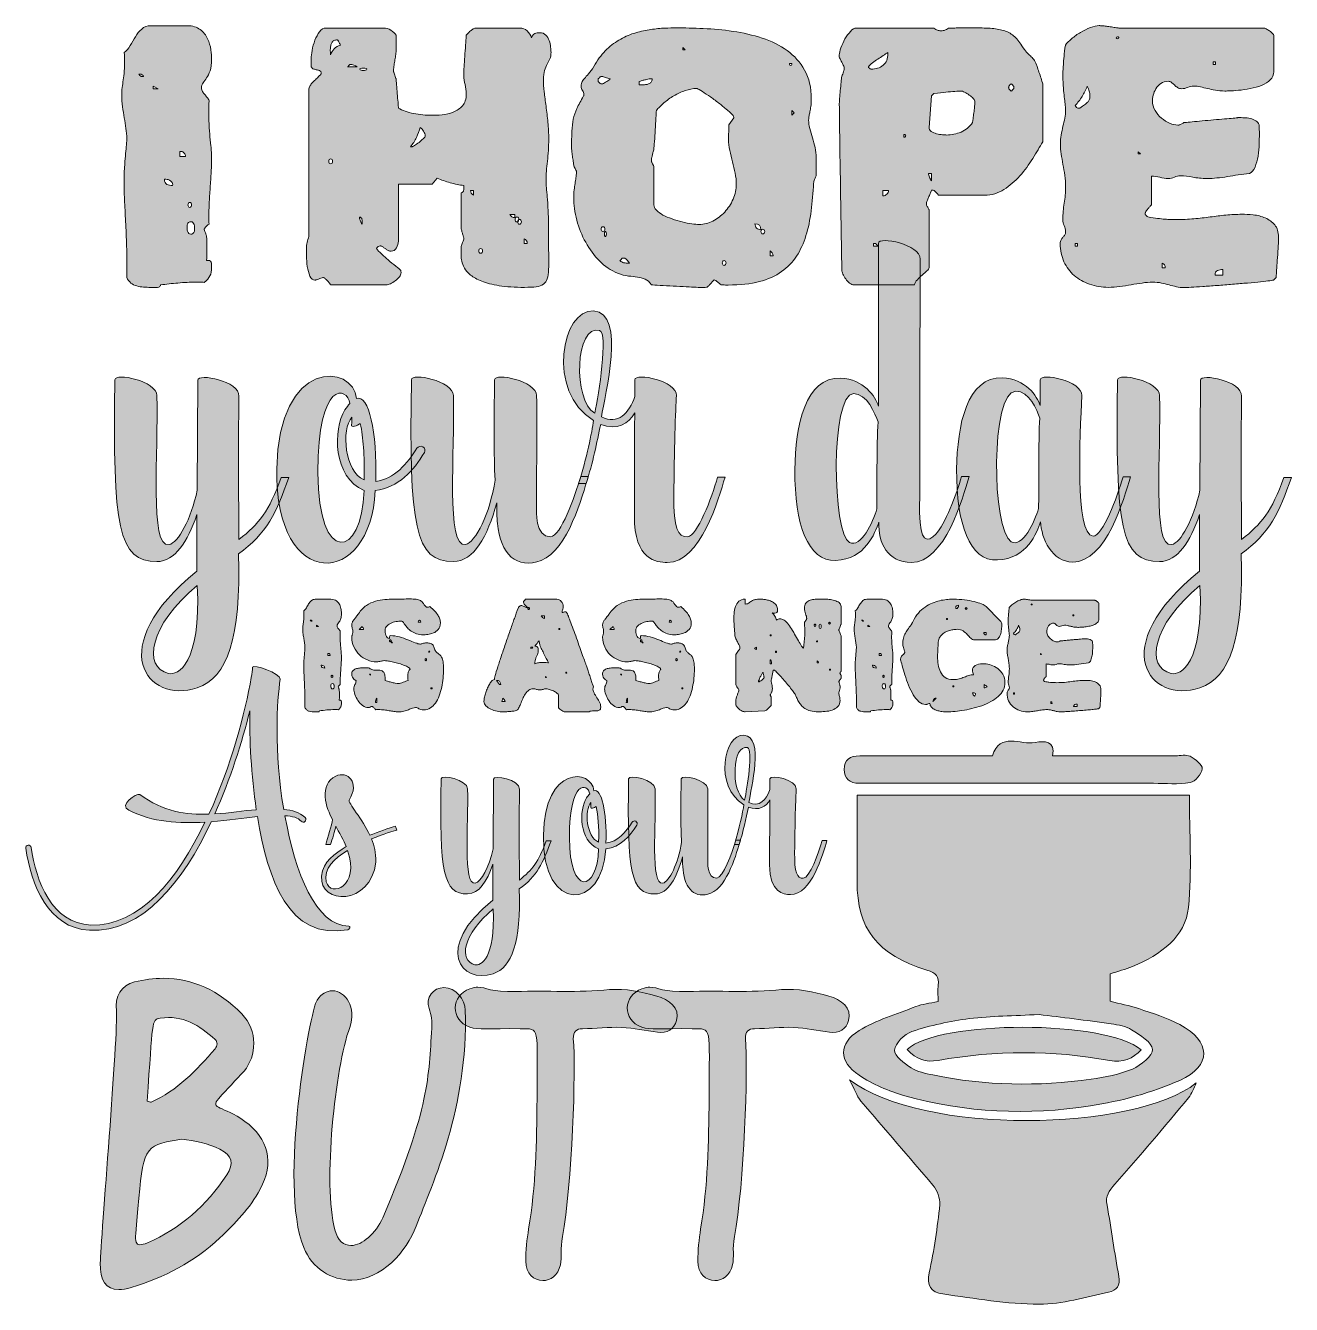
# Model space of a CAD drawing. Header units: inches. Extents: x 148 to 931, y -935 to -145.
import ezdxf

# ---------------------------------------------------------------- set-up
doc = ezdxf.new("R2010")
doc.units = ezdxf.units.IN
doc.header["$MEASUREMENT"] = 0
doc.layers.add('Layer 1', color=7, linetype='Continuous')

# ---------------------------------------------------------------- blocks, each defined once
blk = doc.blocks.new('block 3')
at = {"layer": 'Layer 1', "true_color": 0x040404}
h = blk.add_hatch(color=18, dxfattribs=at)
h.dxf.hatch_style = 2
edge = h.paths.add_edge_path()
edge.add_spline(control_points=[(187.93, -704.1), (162.22, -702.8), (151.8, -675.78), (148.54, -653.32), (148.38, -652.51), (149.03, -651.53), (150.01, -651.53), (150.82, -651.37), (151.64, -652.02), (151.8, -652.84), (154.89, -673.83), (164.49, -699.87), (188.75, -700.85), (219.02, -701.83), (242.62, -672.37), (259.38, -637.21), (243.6, -638.19), (226.83, -637.37), (212.35, -629.89), (205.67, -626.79), (217.07, -619.14), (219.02, -620.12), (233.18, -630.7), (247.99, -632.82), (261.83, -632.33), (275.5, -602.38), (284.29, -569.18), (288.03, -547.85), (288.36, -545.25), (288.68, -543.14), (288.84, -541.34), (288.84, -539.23), (306.42, -545.25), (305.93, -548.83), (303.82, -562.18), (302.03, -593.26), (308.05, -629.4), (313.26, -629.72), (317.82, -631.19), (321.4, -634.44), (322.05, -635.09), (321.88, -636.23), (321.23, -636.89), (320.58, -637.54), (319.44, -637.37), (318.95, -636.72), (317, -634.44), (313.42, -633.47), (308.86, -633.3), (315.21, -668.62), (327.74, -701.34), (348.41, -701.5), (349.72, -701.5), (348.74, -703.62), (347.76, -703.78), (310.98, -710.45), (298.28, -672.85), (291.77, -633.79), (283.47, -634.61), (273.71, -636.07), (263.29, -637.05), (245.71, -674.16), (220.48, -705.9), (187.93, -704.1)], knot_values=[0, 0, 0, 0, 1, 1, 1, 2, 2, 2, 3, 3, 3, 4, 4, 4, 5, 5, 5, 6, 6, 6, 7, 7, 7, 8, 8, 8, 9, 9, 9, 10, 10, 10, 11, 11, 11, 12, 12, 12, 13, 13, 13, 14, 14, 14, 15, 15, 15, 16, 16, 16, 17, 17, 17, 18, 18, 18, 19, 19, 19, 20, 20, 20, 21, 21, 21, 21], degree=3, periodic=1)
edge = h.paths.add_edge_path()
edge.add_spline(control_points=[(265.41, -632.17), (274.68, -631.68), (283.31, -630.05), (291.12, -629.56), (287.87, -608.08), (286.89, -585.78), (287.05, -568.36), (282.33, -587.57), (275.17, -610.52), (265.41, -632.17)], knot_values=[0, 0, 0, 0, 1, 1, 1, 2, 2, 2, 3, 3, 3, 3], degree=3, periodic=1)
h = blk.add_hatch(color=18, dxfattribs=at)
h.dxf.hatch_style = 2
edge = h.paths.add_edge_path()
edge.add_spline(control_points=[(589.81, -651.04), (589.81, -651.04), (586.88, -651.04), (586.88, -651.04), (589.97, -641.28), (592.09, -631.02), (592.74, -626.47), (574.02, -615.07), (580.37, -582.69), (592.74, -583.5), (605.76, -584.31), (596.97, -616.7), (595.83, -625), (602.18, -628.26), (606.74, -623.54), (608.85, -617.03), (608.85, -617.03), (608.85, -610.52), (608.85, -610.52), (609.01, -607.59), (625.45, -610.84), (625.13, -616.7), (624.8, -621.59), (624.31, -638.84), (624.15, -655.93), (623.99, -668.3), (625.62, -672.2), (629.52, -671.88), (633.27, -671.72), (638.96, -656.74), (641.24, -648.6), (641.24, -648.6), (644.17, -648.6), (644.17, -648.6), (641.57, -657.23), (634.73, -681.97), (621.55, -681.97), (617.31, -681.97), (608.69, -681.16), (608.69, -663.58), (608.69, -648.77), (608.69, -633.63), (608.85, -623.38), (606.57, -627.77), (601.85, -630.37), (595.51, -627.93), (594.04, -635.09), (592.41, -642.91), (589.81, -651.04)], knot_values=[0, 0, 0, 0, 1, 1, 1, 2, 2, 2, 3, 3, 3, 4, 4, 4, 5, 5, 5, 6, 6, 6, 7, 7, 7, 8, 8, 8, 9, 9, 9, 10, 10, 10, 11, 11, 11, 12, 12, 12, 13, 13, 13, 14, 14, 14, 15, 15, 15, 16, 16, 16, 16], degree=3, periodic=1)
edge = h.paths.add_edge_path()
edge.add_spline(control_points=[(595.02, -591.15), (585.58, -588.54), (584.44, -618.66), (593.23, -623.54), (594.69, -616.38), (598.6, -592.13), (595.02, -591.15)], knot_values=[0, 0, 0, 0, 1, 1, 1, 2, 2, 2, 2], degree=3, periodic=1)
h = blk.add_hatch(color=18, dxfattribs=at)
h.dxf.hatch_style = 2
edge = h.paths.add_edge_path()
edge.add_spline(control_points=[(377.23, -639.81), (377.72, -640.79), (377.56, -641.12), (378.05, -642.26), (376.09, -642.58), (370.07, -644.53), (362.42, -647.63), (364.21, -651.86), (365.03, -655.93), (365.03, -661.95), (362.1, -689.13), (329.87, -688.48), (331.5, -670.58), (332.31, -661.62), (339.8, -656.58), (346.8, -652.35), (345.33, -648.77), (342.08, -643.07), (340.29, -639.65), (339.8, -642.58), (338.01, -647.95), (337.03, -651.04), (337.03, -651.04), (334.1, -651.04), (334.1, -651.04), (335.4, -646.97), (337.68, -638.84), (338.33, -635.74), (334.26, -628.91), (329.71, -613.77), (340.29, -608.73), (347.45, -605.31), (355.42, -612.47), (348.59, -623.54), (347.45, -625), (357.21, -635.74), (361.28, -645.35), (366.17, -643.4), (373.81, -640.63), (377.23, -639.81)], knot_values=[0, 0, 0, 0, 1, 1, 1, 2, 2, 2, 3, 3, 3, 4, 4, 4, 5, 5, 5, 6, 6, 6, 7, 7, 7, 8, 8, 8, 9, 9, 9, 10, 10, 10, 11, 11, 11, 12, 12, 12, 13, 13, 13, 13], degree=3, periodic=1)
edge = h.paths.add_edge_path()
edge.add_spline(control_points=[(347.61, -654.79), (339.47, -659.67), (332.47, -666.02), (334.43, -674.16), (336.87, -684.09), (355.42, -677.09), (347.61, -654.79)], knot_values=[0, 0, 0, 0, 1, 1, 1, 2, 2, 2, 2], degree=3, periodic=1)
h = blk.add_hatch(color=18, dxfattribs=at)
h.dxf.hatch_style = 2
edge = h.paths.add_edge_path()
edge.add_spline(control_points=[(421.83, -616.7), (422.48, -638.51), (418.74, -676.44), (426.55, -674.97), (430.13, -674.32), (435.18, -665.04), (437.62, -653.65), (437.62, -653.65), (437.78, -610.68), (437.78, -610.68), (437.78, -607.75), (454.22, -611.01), (453.9, -616.87), (453.57, -653.81), (453.9, -654.79), (453.9, -673.02), (461.87, -666.83), (465.61, -661.95), (470.5, -648.77), (470.5, -648.6), (473.43, -648.77), (473.43, -648.77), (468.71, -662.11), (464.8, -670.9), (453.73, -678.55), (454.87, -711.43), (449.34, -727.05), (437.62, -730.96), (417.93, -737.63), (400.51, -715.17), (437.46, -685.39), (437.46, -685.39), (437.46, -663.25), (437.46, -663.25), (433.88, -673.99), (428.83, -681.48), (421.83, -681.64), (406.7, -681.81), (404.42, -667.97), (405.39, -610.52), (405.39, -607.59), (421.67, -610.84), (421.83, -616.7)], knot_values=[0, 0, 0, 0, 1, 1, 1, 2, 2, 2, 3, 3, 3, 4, 4, 4, 5, 5, 5, 6, 6, 6, 7, 7, 7, 8, 8, 8, 9, 9, 9, 10, 10, 10, 11, 11, 11, 12, 12, 12, 13, 13, 13, 14, 14, 14, 14], degree=3, periodic=1)
edge = h.paths.add_edge_path()
edge.add_spline(control_points=[(437.62, -690.92), (418.74, -706.55), (416.13, -722.99), (426.39, -725.43), (429.97, -726.24), (439.08, -721.85), (437.62, -690.92)], knot_values=[0, 0, 0, 0, 1, 1, 1, 2, 2, 2, 2], degree=3, periodic=1)
h = blk.add_hatch(color=18, dxfattribs=at)
h.dxf.hatch_style = 2
edge = h.paths.add_edge_path()
edge.add_spline(control_points=[(499.96, -617.84), (504.68, -616.05), (508.1, -630.86), (507.45, -650.23), (514.61, -649.42), (519.98, -643.23), (523.56, -637.21), (524.05, -636.56), (525.02, -636.23), (525.84, -636.72), (526.65, -637.21), (526.98, -638.19), (526.49, -639), (522.26, -646), (516.4, -652.67), (507.28, -653.81), (505.66, -691.9), (467.9, -694.18), (468.71, -645.35), (469.36, -601.73), (498.82, -604.33), (499.96, -617.84)], knot_values=[0, 0, 0, 0, 1, 1, 1, 2, 2, 2, 3, 3, 3, 4, 4, 4, 5, 5, 5, 6, 6, 6, 7, 7, 7, 7], degree=3, periodic=1)
edge = h.paths.add_edge_path()
edge.add_spline(control_points=[(484.82, -646.81), (484.82, -683.6), (502.24, -680.34), (502.89, -653.81), (490.68, -648.6), (490.68, -629.89), (495.4, -622.24), (496.05, -621.26), (496.7, -620.45), (497.35, -619.79), (496.38, -613.12), (484.82, -610.19), (484.82, -646.81)], knot_values=[0, 0, 0, 0, 1, 1, 1, 2, 2, 2, 3, 3, 3, 4, 4, 4, 4], degree=3, periodic=1)
edge = h.paths.add_edge_path()
edge.add_spline(control_points=[(498.17, -625.17), (493.77, -629.72), (495.4, -646.65), (502.89, -649.58), (503.21, -639.65), (502.56, -633.3), (501.42, -627.61), (500.28, -628.42), (497.68, -629.4), (498.01, -628.1), (498.17, -626.96), (498.17, -626.14), (498.17, -625.17)], knot_values=[0, 0, 0, 0, 1, 1, 1, 2, 2, 2, 3, 3, 3, 4, 4, 4, 4], degree=3, periodic=1)
h = blk.add_hatch(color=18, dxfattribs=at)
h.dxf.hatch_style = 2
edge = h.paths.add_edge_path()
edge.add_spline(control_points=[(570.44, -616.7), (570.76, -629.23), (570.27, -643.23), (570.44, -660.48), (570.44, -661.3), (569.62, -672.2), (575.97, -671.88), (579.71, -671.72), (585.41, -656.42), (587.69, -648.28), (587.69, -648.28), (590.62, -648.28), (590.62, -648.28), (588.34, -655.93), (582.81, -676.92), (572.23, -681.16), (562.79, -684.9), (556.11, -678.72), (555.14, -666.67), (554.81, -664.23), (554.81, -661.62), (554.81, -658.7), (551.23, -671.88), (545.86, -681.48), (537.88, -681.64), (522.75, -681.81), (520.47, -667.97), (521.45, -610.52), (521.45, -607.59), (537.72, -610.84), (537.88, -616.7), (538.54, -638.51), (534.79, -676.44), (542.6, -674.97), (546.51, -674.16), (552.21, -662.76), (554.16, -649.74), (553.67, -639.81), (553.67, -626.96), (554, -610.52), (554, -607.59), (570.27, -610.84), (570.44, -616.7)], knot_values=[0, 0, 0, 0, 1, 1, 1, 2, 2, 2, 3, 3, 3, 4, 4, 4, 5, 5, 5, 6, 6, 6, 7, 7, 7, 8, 8, 8, 9, 9, 9, 10, 10, 10, 11, 11, 11, 12, 12, 12, 13, 13, 13, 14, 14, 14, 14], degree=3, periodic=1)
at = {"layer": 'Layer 1', "lineweight": 0}
for points, knots in [([(187.93, -704.1), (162.22, -702.8), (151.8, -675.78), (148.54, -653.32), (148.38, -652.51), (149.03, -651.53), (150.01, -651.53), (150.82, -651.37), (151.64, -652.02), (151.8, -652.84), (154.89, -673.83), (164.49, -699.87), (188.75, -700.85), (219.02, -701.83), (242.62, -672.37), (259.38, -637.21), (243.6, -638.19), (226.83, -637.37), (212.35, -629.89), (205.67, -626.79), (217.07, -619.14), (219.02, -620.12), (233.18, -630.7), (247.99, -632.82), (261.83, -632.33), (275.5, -602.38), (284.29, -569.18), (288.03, -547.85), (288.36, -545.25), (288.68, -543.14), (288.84, -541.34), (288.84, -539.23), (306.42, -545.25), (305.93, -548.83), (303.82, -562.18), (302.03, -593.26), (308.05, -629.4), (313.26, -629.72), (317.82, -631.19), (321.4, -634.44), (322.05, -635.09), (321.88, -636.23), (321.23, -636.89), (320.58, -637.54), (319.44, -637.37), (318.95, -636.72), (317, -634.44), (313.42, -633.47), (308.86, -633.3), (315.21, -668.62), (327.74, -701.34), (348.41, -701.5), (349.72, -701.5), (348.74, -703.62), (347.76, -703.78), (310.98, -710.45), (298.28, -672.85), (291.77, -633.79), (283.47, -634.61), (273.71, -636.07), (263.29, -637.05), (245.71, -674.16), (220.48, -705.9), (187.93, -704.1)], [0, 0, 0, 0, 1, 1, 1, 2, 2, 2, 3, 3, 3, 4, 4, 4, 5, 5, 5, 6, 6, 6, 7, 7, 7, 8, 8, 8, 9, 9, 9, 10, 10, 10, 11, 11, 11, 12, 12, 12, 13, 13, 13, 14, 14, 14, 15, 15, 15, 16, 16, 16, 17, 17, 17, 18, 18, 18, 19, 19, 19, 20, 20, 20, 21, 21, 21, 21]), ([(265.41, -632.17), (274.68, -631.68), (283.31, -630.05), (291.12, -629.56), (287.87, -608.08), (286.89, -585.78), (287.05, -568.36), (282.33, -587.57), (275.17, -610.52), (265.41, -632.17)], [0, 0, 0, 0, 1, 1, 1, 2, 2, 2, 3, 3, 3, 3]), ([(589.81, -651.04), (589.81, -651.04), (586.88, -651.04), (586.88, -651.04), (589.97, -641.28), (592.09, -631.02), (592.74, -626.47), (574.02, -615.07), (580.37, -582.69), (592.74, -583.5), (605.76, -584.31), (596.97, -616.7), (595.83, -625), (602.18, -628.26), (606.74, -623.54), (608.85, -617.03), (608.85, -617.03), (608.85, -610.52), (608.85, -610.52), (609.01, -607.59), (625.45, -610.84), (625.13, -616.7), (624.8, -621.59), (624.31, -638.84), (624.15, -655.93), (623.99, -668.3), (625.62, -672.2), (629.52, -671.88), (633.27, -671.72), (638.96, -656.74), (641.24, -648.6), (641.24, -648.6), (644.17, -648.6), (644.17, -648.6), (641.57, -657.23), (634.73, -681.97), (621.55, -681.97), (617.31, -681.97), (608.69, -681.16), (608.69, -663.58), (608.69, -648.77), (608.69, -633.63), (608.85, -623.38), (606.57, -627.77), (601.85, -630.37), (595.51, -627.93), (594.04, -635.09), (592.41, -642.91), (589.81, -651.04)], [0, 0, 0, 0, 1, 1, 1, 2, 2, 2, 3, 3, 3, 4, 4, 4, 5, 5, 5, 6, 6, 6, 7, 7, 7, 8, 8, 8, 9, 9, 9, 10, 10, 10, 11, 11, 11, 12, 12, 12, 13, 13, 13, 14, 14, 14, 15, 15, 15, 16, 16, 16, 16]), ([(595.02, -591.15), (585.58, -588.54), (584.44, -618.66), (593.23, -623.54), (594.69, -616.38), (598.6, -592.13), (595.02, -591.15)], [0, 0, 0, 0, 1, 1, 1, 2, 2, 2, 2]), ([(377.23, -639.81), (377.72, -640.79), (377.56, -641.12), (378.05, -642.26), (376.09, -642.58), (370.07, -644.53), (362.42, -647.63), (364.21, -651.86), (365.03, -655.93), (365.03, -661.95), (362.1, -689.13), (329.87, -688.48), (331.5, -670.58), (332.31, -661.62), (339.8, -656.58), (346.8, -652.35), (345.33, -648.77), (342.08, -643.07), (340.29, -639.65), (339.8, -642.58), (338.01, -647.95), (337.03, -651.04), (337.03, -651.04), (334.1, -651.04), (334.1, -651.04), (335.4, -646.97), (337.68, -638.84), (338.33, -635.74), (334.26, -628.91), (329.71, -613.77), (340.29, -608.73), (347.45, -605.31), (355.42, -612.47), (348.59, -623.54), (347.45, -625), (357.21, -635.74), (361.28, -645.35), (366.17, -643.4), (373.81, -640.63), (377.23, -639.81)], [0, 0, 0, 0, 1, 1, 1, 2, 2, 2, 3, 3, 3, 4, 4, 4, 5, 5, 5, 6, 6, 6, 7, 7, 7, 8, 8, 8, 9, 9, 9, 10, 10, 10, 11, 11, 11, 12, 12, 12, 13, 13, 13, 13]), ([(421.83, -616.7), (422.48, -638.51), (418.74, -676.44), (426.55, -674.97), (430.13, -674.32), (435.18, -665.04), (437.62, -653.65), (437.62, -653.65), (437.78, -610.68), (437.78, -610.68), (437.78, -607.75), (454.22, -611.01), (453.9, -616.87), (453.57, -653.81), (453.9, -654.79), (453.9, -673.02), (461.87, -666.83), (465.61, -661.95), (470.5, -648.77), (470.5, -648.6), (473.43, -648.77), (473.43, -648.77), (468.71, -662.11), (464.8, -670.9), (453.73, -678.55), (454.87, -711.43), (449.34, -727.05), (437.62, -730.96), (417.93, -737.63), (400.51, -715.17), (437.46, -685.39), (437.46, -685.39), (437.46, -663.25), (437.46, -663.25), (433.88, -673.99), (428.83, -681.48), (421.83, -681.64), (406.7, -681.81), (404.42, -667.97), (405.39, -610.52), (405.39, -607.59), (421.67, -610.84), (421.83, -616.7)], [0, 0, 0, 0, 1, 1, 1, 2, 2, 2, 3, 3, 3, 4, 4, 4, 5, 5, 5, 6, 6, 6, 7, 7, 7, 8, 8, 8, 9, 9, 9, 10, 10, 10, 11, 11, 11, 12, 12, 12, 13, 13, 13, 14, 14, 14, 14]), ([(499.96, -617.84), (504.68, -616.05), (508.1, -630.86), (507.45, -650.23), (514.61, -649.42), (519.98, -643.23), (523.56, -637.21), (524.05, -636.56), (525.02, -636.23), (525.84, -636.72), (526.65, -637.21), (526.98, -638.19), (526.49, -639), (522.26, -646), (516.4, -652.67), (507.28, -653.81), (505.66, -691.9), (467.9, -694.18), (468.71, -645.35), (469.36, -601.73), (498.82, -604.33), (499.96, -617.84)], [0, 0, 0, 0, 1, 1, 1, 2, 2, 2, 3, 3, 3, 4, 4, 4, 5, 5, 5, 6, 6, 6, 7, 7, 7, 7]), ([(570.44, -616.7), (570.76, -629.23), (570.27, -643.23), (570.44, -660.48), (570.44, -661.3), (569.62, -672.2), (575.97, -671.88), (579.71, -671.72), (585.41, -656.42), (587.69, -648.28), (587.69, -648.28), (590.62, -648.28), (590.62, -648.28), (588.34, -655.93), (582.81, -676.92), (572.23, -681.16), (562.79, -684.9), (556.11, -678.72), (555.14, -666.67), (554.81, -664.23), (554.81, -661.62), (554.81, -658.7), (551.23, -671.88), (545.86, -681.48), (537.88, -681.64), (522.75, -681.81), (520.47, -667.97), (521.45, -610.52), (521.45, -607.59), (537.72, -610.84), (537.88, -616.7), (538.54, -638.51), (534.79, -676.44), (542.6, -674.97), (546.51, -674.16), (552.21, -662.76), (554.16, -649.74), (553.67, -639.81), (553.67, -626.96), (554, -610.52), (554, -607.59), (570.27, -610.84), (570.44, -616.7)], [0, 0, 0, 0, 1, 1, 1, 2, 2, 2, 3, 3, 3, 4, 4, 4, 5, 5, 5, 6, 6, 6, 7, 7, 7, 8, 8, 8, 9, 9, 9, 10, 10, 10, 11, 11, 11, 12, 12, 12, 13, 13, 13, 14, 14, 14, 14]), ([(484.82, -646.81), (484.82, -683.6), (502.24, -680.34), (502.89, -653.81), (490.68, -648.6), (490.68, -629.89), (495.4, -622.24), (496.05, -621.26), (496.7, -620.45), (497.35, -619.79), (496.38, -613.12), (484.82, -610.19), (484.82, -646.81)], [0, 0, 0, 0, 1, 1, 1, 2, 2, 2, 3, 3, 3, 4, 4, 4, 4]), ([(498.17, -625.17), (493.77, -629.72), (495.4, -646.65), (502.89, -649.58), (503.21, -639.65), (502.56, -633.3), (501.42, -627.61), (500.28, -628.42), (497.68, -629.4), (498.01, -628.1), (498.17, -626.96), (498.17, -626.14), (498.17, -625.17)], [0, 0, 0, 0, 1, 1, 1, 2, 2, 2, 3, 3, 3, 4, 4, 4, 4]), ([(347.61, -654.79), (339.47, -659.67), (332.47, -666.02), (334.43, -674.16), (336.87, -684.09), (355.42, -677.09), (347.61, -654.79)], [0, 0, 0, 0, 1, 1, 1, 2, 2, 2, 2]), ([(437.62, -690.92), (418.74, -706.55), (416.13, -722.99), (426.39, -725.43), (429.97, -726.24), (439.08, -721.85), (437.62, -690.92)], [0, 0, 0, 0, 1, 1, 1, 2, 2, 2, 2])]:
    blk.add_open_spline(points, degree=3, knots=knots, dxfattribs=at)
blk = doc.blocks.new('block 4')
at = {"layer": 'Layer 1', "true_color": 0x040404}
h = blk.add_hatch(color=18, dxfattribs=at)
h.dxf.hatch_style = 2
edge = h.paths.add_edge_path()
edge.add_spline(control_points=[(321.2, -529.5), (321.2, -528.56), (321.13, -527.62), (320.98, -526.69), (320.84, -525.77), (320.69, -524.83), (320.54, -523.89), (320.38, -522.94), (320.23, -521.97), (320.09, -520.96), (319.94, -519.95), (319.87, -518.88), (319.87, -517.75), (319.87, -516.74), (319.93, -515.93), (320.04, -515.3), (320.15, -514.67), (320.25, -514), (320.35, -513.29), (320.44, -512.58), (320.52, -511.72), (320.58, -510.69), (320.64, -509.67), (320.63, -508.26), (320.54, -506.47), (321.16, -506.06), (321.7, -505.46), (322.14, -504.68), (322.58, -503.89), (323.04, -503.1), (323.51, -502.31), (323.98, -501.53), (324.54, -500.84), (325.19, -500.26), (325.83, -499.68), (326.64, -499.39), (327.62, -499.39), (327.62, -499.39), (337.29, -499.39), (337.29, -499.39), (338.74, -499.39), (339.89, -499.73), (340.76, -500.4), (341.63, -501.08), (342.28, -501.89), (342.72, -502.83), (343.16, -503.78), (343.45, -504.75), (343.59, -505.76), (343.73, -506.77), (343.81, -507.6), (343.81, -508.26), (343.81, -509.55), (343.66, -510.58), (343.38, -511.36), (343.1, -512.13), (342.79, -512.76), (342.46, -513.27), (342.13, -513.77), (341.82, -514.21), (341.54, -514.59), (341.26, -514.96), (341.12, -515.41), (341.12, -515.91), (341.12, -516.29), (341.2, -516.62), (341.37, -516.9), (341.55, -517.18), (341.74, -517.45), (341.97, -517.7), (342.18, -517.96), (342.41, -518.21), (342.63, -518.46), (342.85, -518.71), (343, -519.01), (343.1, -519.36), (343, -521.53), (342.99, -523.28), (343.05, -524.62), (343.11, -525.96), (343.19, -527.15), (343.29, -528.21), (343.38, -529.26), (343.48, -530.3), (343.59, -531.32), (343.7, -532.35), (343.76, -533.61), (343.76, -535.12), (343.76, -536.54), (343.71, -537.95), (343.62, -539.37), (343.52, -540.79), (343.43, -542.2), (343.33, -543.62), (343.24, -545.03), (343.16, -546.46), (343.1, -547.89), (343.03, -549.32), (343.03, -550.76), (343.1, -552.21), (342.94, -552.27), (342.7, -552.47), (342.37, -552.8), (342.04, -553.13), (341.85, -553.37), (341.82, -553.53), (341.82, -553.56), (341.85, -553.67), (341.92, -553.86), (341.98, -554.05), (342.05, -554.26), (342.13, -554.47), (342.21, -554.7), (342.28, -554.9), (342.34, -555.09), (342.41, -555.28), (342.44, -555.4), (342.44, -555.47), (342.47, -555.69), (342.49, -556.1), (342.51, -556.72), (342.52, -557.33), (342.53, -557.98), (342.53, -558.68), (342.53, -559.37), (342.52, -560.01), (342.51, -560.61), (342.49, -561.21), (342.47, -561.63), (342.44, -561.89), (342.56, -561.85), (342.72, -561.84), (342.91, -561.84), (343.16, -561.84), (343.35, -561.91), (343.48, -562.05), (343.6, -562.19), (343.69, -562.36), (343.73, -562.54), (343.78, -562.73), (343.81, -562.94), (343.81, -563.16), (343.81, -563.38), (343.81, -563.57), (343.81, -563.73), (343.81, -564.61), (343.66, -565.35), (343.36, -565.97), (343.06, -566.58), (342.55, -567.16), (341.82, -567.69), (341.48, -567.66), (341.12, -567.64), (340.76, -567.64), (340.4, -567.64), (340.03, -567.64), (339.65, -567.64), (338.05, -567.64), (336.44, -567.71), (334.84, -567.86), (333.23, -568), (331.69, -568.16), (330.21, -568.35), (330.15, -568.66), (329.99, -568.86), (329.74, -568.94), (329.49, -569.02), (329.23, -569.06), (328.98, -569.06), (328.86, -569.06), (328.74, -569.05), (328.63, -569.04), (328.52, -569.02), (328.43, -569.01), (328.37, -569.01), (328.37, -569.01), (327.52, -569.01), (327.52, -569.01), (326.92, -569.01), (326.31, -568.99), (325.68, -568.94), (325.05, -568.89), (324.44, -568.79), (323.86, -568.63), (323.28, -568.48), (322.76, -568.22), (322.3, -567.86), (321.85, -567.49), (321.48, -567.01), (321.2, -566.42), (321.26, -563.77), (321.26, -561.29), (321.2, -558.96), (321.13, -556.63), (321.05, -554.41), (320.94, -552.3), (320.82, -550.2), (320.72, -548.21), (320.63, -546.36), (320.54, -544.5), (320.49, -542.72), (320.49, -541.02), (320.49, -539.54), (320.53, -538.24), (320.61, -537.1), (320.68, -535.97), (320.76, -534.96), (320.84, -534.06), (320.92, -533.16), (321, -532.35), (321.08, -531.63), (321.16, -530.9), (321.2, -530.2), (321.2, -529.5)], knot_values=[0, 0, 0, 0, 1, 1, 1, 2, 2, 2, 3, 3, 3, 4, 4, 4, 5, 5, 5, 6, 6, 6, 7, 7, 7, 8, 8, 8, 9, 9, 9, 10, 10, 10, 11, 11, 11, 12, 12, 12, 13, 13, 13, 14, 14, 14, 15, 15, 15, 16, 16, 16, 17, 17, 17, 18, 18, 18, 19, 19, 19, 20, 20, 20, 21, 21, 21, 22, 22, 22, 23, 23, 23, 24, 24, 24, 25, 25, 25, 26, 26, 26, 27, 27, 27, 28, 28, 28, 29, 29, 29, 30, 30, 30, 31, 31, 31, 32, 32, 32, 33, 33, 33, 34, 34, 34, 35, 35, 35, 36, 36, 36, 37, 37, 37, 38, 38, 38, 39, 39, 39, 40, 40, 40, 41, 41, 41, 42, 42, 42, 43, 43, 43, 44, 44, 44, 45, 45, 45, 46, 46, 46, 47, 47, 47, 48, 48, 48, 49, 49, 49, 50, 50, 50, 51, 51, 51, 52, 52, 52, 53, 53, 53, 54, 54, 54, 55, 55, 55, 56, 56, 56, 57, 57, 57, 58, 58, 58, 59, 59, 59, 60, 60, 60, 61, 61, 61, 62, 62, 62, 63, 63, 63, 64, 64, 64, 65, 65, 65, 66, 66, 66, 67, 67, 67, 68, 68, 68, 69, 69, 69, 70, 70, 70, 71, 71, 71, 71], degree=3, periodic=1)
edge = h.paths.add_edge_path()
edge.add_spline(control_points=[(324.41, -512.28), (324.44, -512.34), (324.54, -512.45), (324.71, -512.61), (324.88, -512.76), (325, -512.86), (325.07, -512.89), (325.07, -512.92), (325.1, -512.94), (325.19, -512.94), (325.26, -512.94), (325.32, -512.94), (325.35, -512.94), (325.38, -512.94), (325.44, -512.94), (325.51, -512.94), (325.59, -512.94), (325.65, -512.92), (325.68, -512.89), (325.62, -512.73), (325.49, -512.58), (325.3, -512.44), (325.11, -512.3), (324.92, -512.23), (324.74, -512.23), (324.7, -512.23), (324.65, -512.24), (324.57, -512.25), (324.49, -512.27), (324.44, -512.28), (324.41, -512.28)], knot_values=[0, 0, 0, 0, 1, 1, 1, 2, 2, 2, 3, 3, 3, 4, 4, 4, 5, 5, 5, 6, 6, 6, 7, 7, 7, 8, 8, 8, 9, 9, 9, 10, 10, 10, 10], degree=3, periodic=1)
h.paths.add_polyline_path([(329.55, -516.15), (328.28, -515.48), (328.28, -516.15)])
edge = h.paths.add_edge_path()
edge.add_spline(control_points=[(333.42, -541.92), (333.45, -541.57), (333.4, -541.3), (333.26, -541.09), (333.12, -540.89), (332.93, -540.72), (332.71, -540.57), (332.49, -540.43), (332.26, -540.34), (332, -540.29), (331.75, -540.24), (331.5, -540.22), (331.25, -540.22), (331.25, -540.94), (331.46, -541.41), (331.89, -541.61), (332.31, -541.82), (332.82, -541.92), (333.42, -541.92)], knot_values=[0, 0, 0, 0, 1, 1, 1, 2, 2, 2, 3, 3, 3, 4, 4, 4, 5, 5, 5, 6, 6, 6, 6], degree=3, periodic=1)
edge = h.paths.add_edge_path()
edge.add_spline(control_points=[(335.69, -532.86), (335.65, -532.86), (335.6, -532.86), (335.52, -532.86), (335.44, -532.86), (335.39, -532.87), (335.36, -532.9), (335.36, -532.9), (335.36, -534.18), (335.36, -534.18), (335.36, -534.18), (336.82, -534.18), (336.82, -534.18), (336.82, -533.86), (336.72, -533.56), (336.51, -533.28), (336.31, -533), (336.03, -532.86), (335.69, -532.86)], knot_values=[0, 0, 0, 0, 1, 1, 1, 2, 2, 2, 3, 3, 3, 4, 4, 4, 5, 5, 5, 6, 6, 6, 6], degree=3, periodic=1)
edge = h.paths.add_edge_path()
edge.add_spline(control_points=[(337.25, -552.82), (337.25, -553.01), (337.25, -553.22), (337.27, -553.44), (337.28, -553.66), (337.33, -553.88), (337.41, -554.1), (337.49, -554.32), (337.59, -554.5), (337.72, -554.64), (337.84, -554.78), (338.01, -554.85), (338.24, -554.85), (338.61, -554.85), (338.88, -554.72), (339.04, -554.45), (339.2, -554.18), (339.27, -553.88), (339.27, -553.53), (339.27, -553.37), (339.27, -553.18), (339.25, -552.94), (339.23, -552.7), (339.19, -552.48), (339.11, -552.28), (339.03, -552.08), (338.93, -551.9), (338.8, -551.76), (338.68, -551.62), (338.5, -551.55), (338.28, -551.55), (337.91, -551.55), (337.64, -551.68), (337.48, -551.95), (337.32, -552.22), (337.25, -552.51), (337.25, -552.82)], knot_values=[0, 0, 0, 0, 1, 1, 1, 2, 2, 2, 3, 3, 3, 4, 4, 4, 5, 5, 5, 6, 6, 6, 7, 7, 7, 8, 8, 8, 9, 9, 9, 10, 10, 10, 11, 11, 11, 12, 12, 12, 12], degree=3, periodic=1)
edge = h.paths.add_edge_path()
edge.add_spline(control_points=[(337.95, -546.4), (337.8, -546.4), (337.68, -546.47), (337.6, -546.61), (337.52, -546.76), (337.48, -546.91), (337.48, -547.06), (337.48, -547.22), (337.52, -547.37), (337.6, -547.51), (337.68, -547.65), (337.8, -547.73), (337.95, -547.73), (338.11, -547.73), (338.23, -547.65), (338.31, -547.51), (338.38, -547.37), (338.42, -547.22), (338.42, -547.06), (338.42, -546.91), (338.38, -546.76), (338.31, -546.61), (338.23, -546.47), (338.11, -546.4), (337.95, -546.4)], knot_values=[0, 0, 0, 0, 1, 1, 1, 2, 2, 2, 3, 3, 3, 4, 4, 4, 5, 5, 5, 6, 6, 6, 7, 7, 7, 8, 8, 8, 8], degree=3, periodic=1)
h = blk.add_hatch(color=18, dxfattribs=at)
h.dxf.hatch_style = 2
edge = h.paths.add_edge_path()
edge.add_spline(control_points=[(378.97, -569.01), (378.12, -569.01), (377.22, -568.94), (376.28, -568.8), (375.34, -568.66), (374.36, -568.5), (373.35, -568.33), (372.35, -568.15), (371.29, -568), (370.19, -567.86), (369.09, -567.71), (367.94, -567.64), (366.75, -567.64), (366.46, -567.64), (366.18, -567.64), (365.9, -567.64), (365.61, -567.64), (365.31, -567.66), (365, -567.69), (364.94, -567.6), (364.82, -567.45), (364.65, -567.26), (364.47, -567.08), (364.28, -566.88), (364.08, -566.68), (363.87, -566.47), (363.68, -566.28), (363.49, -566.11), (363.3, -565.94), (363.16, -565.82), (363.06, -565.75), (363.06, -565.75), (362.97, -565.71), (362.97, -565.71), (362.97, -565.71), (362.78, -565.71), (362.78, -565.71), (362.34, -565.71), (361.96, -565.83), (361.65, -566.06), (361.33, -566.3), (360.95, -566.42), (360.51, -566.42), (359.23, -566.42), (358.02, -566), (356.91, -565.17), (355.79, -564.33), (354.83, -563.31), (354.03, -562.1), (353.22, -560.89), (352.59, -559.62), (352.14, -558.3), (351.68, -556.98), (351.45, -555.84), (351.45, -554.9), (351.45, -554.33), (351.52, -553.83), (351.66, -553.39), (351.81, -552.95), (351.96, -552.54), (352.14, -552.16), (352.31, -551.78), (352.47, -551.42), (352.61, -551.08), (352.75, -550.73), (352.82, -550.35), (352.82, -549.94), (352.82, -549.82), (352.68, -549.66), (352.4, -549.47), (352.11, -549.28), (351.81, -549.04), (351.48, -548.74), (351.15, -548.44), (350.84, -548.05), (350.56, -547.58), (350.27, -547.11), (350.13, -546.51), (350.13, -545.79), (350.13, -544.88), (350.36, -544.16), (350.82, -543.64), (351.27, -543.12), (351.85, -542.73), (352.56, -542.46), (353.27, -542.19), (354.07, -542.02), (354.97, -541.94), (355.87, -541.86), (356.74, -541.82), (357.59, -541.82), (357.74, -541.82), (357.99, -541.82), (358.32, -541.82), (358.65, -541.82), (359, -541.83), (359.38, -541.85), (359.76, -541.86), (360.12, -541.88), (360.47, -541.89), (360.81, -541.91), (361.05, -541.92), (361.18, -541.92), (361.8, -542.55), (362.48, -542.93), (363.21, -543.08), (363.93, -543.22), (364.65, -543.29), (365.38, -543.29), (365.38, -543.29), (366.56, -543.29), (366.56, -543.29), (367.19, -543.29), (367.77, -543.33), (368.3, -543.43), (368.84, -543.52), (369.3, -543.78), (369.7, -544.21), (370.09, -544.63), (370.39, -545.27), (370.59, -546.12), (370.8, -546.97), (370.87, -548.15), (370.81, -549.66), (371.06, -549.69), (371.54, -549.82), (372.25, -550.04), (372.95, -550.26), (373.73, -550.48), (374.58, -550.7), (375.43, -550.92), (376.26, -551.12), (377.08, -551.31), (377.9, -551.5), (378.53, -551.59), (378.97, -551.59), (379.41, -551.59), (379.89, -551.5), (380.41, -551.31), (380.93, -551.12), (381.46, -550.92), (381.99, -550.7), (382.53, -550.48), (383.06, -550.26), (383.57, -550.04), (384.09, -549.82), (384.57, -549.69), (385.01, -549.66), (384.92, -549.09), (384.85, -548.5), (384.8, -547.87), (384.75, -547.24), (384.77, -546.6), (384.85, -545.95), (384.93, -545.31), (385.08, -544.7), (385.32, -544.11), (385.56, -543.53), (385.88, -543), (386.29, -542.53), (385.97, -542.06), (385.42, -541.61), (384.64, -541.19), (383.85, -540.76), (382.93, -540.35), (381.87, -539.96), (380.82, -539.57), (379.7, -539.21), (378.52, -538.9), (377.34, -538.58), (376.21, -538.31), (375.13, -538.07), (374.04, -537.83), (373.05, -537.65), (372.17, -537.53), (371.29, -537.4), (370.63, -537.34), (370.19, -537.34), (369.81, -537.34), (369.47, -537.38), (369.15, -537.46), (368.84, -537.54), (368.51, -537.62), (368.16, -537.72), (367.82, -537.81), (367.41, -537.9), (366.96, -537.98), (366.5, -538.06), (365.96, -538.1), (365.33, -538.1), (363.47, -538.1), (361.64, -537.71), (359.83, -536.94), (358.02, -536.17), (356.4, -535.1), (354.97, -533.73), (353.54, -532.36), (352.38, -530.75), (351.5, -528.89), (350.62, -527.03), (350.18, -525.04), (350.18, -522.89), (350.18, -522.89), (350.18, -522.57), (350.18, -522.57), (350.18, -522.5), (350.22, -522.35), (350.3, -522.09), (350.38, -521.84), (350.45, -521.57), (350.51, -521.29), (350.57, -521.01), (350.64, -520.74), (350.72, -520.49), (350.8, -520.24), (350.84, -520.08), (350.84, -520.02), (350.84, -520.02), (350.84, -519.68), (350.84, -519.68), (350.84, -518.9), (350.73, -518.14), (350.51, -517.42), (350.29, -516.7), (350.18, -515.97), (350.18, -515.25), (350.18, -514.62), (350.3, -514.05), (350.53, -513.55), (350.77, -513.05), (351.08, -512.53), (351.48, -512.02), (351.87, -511.5), (352.32, -510.95), (352.82, -510.36), (353.32, -509.78), (353.83, -509.1), (354.33, -508.31), (355.78, -506.14), (357.42, -504.46), (359.24, -503.26), (361.07, -502.06), (362.95, -501.18), (364.88, -500.59), (366.82, -500.01), (368.73, -499.66), (370.62, -499.53), (372.5, -499.41), (374.22, -499.34), (375.76, -499.34), (377.84, -499.34), (379.73, -499.32), (381.43, -499.27), (383.13, -499.22), (384.64, -499.2), (385.96, -499.2), (387.53, -499.2), (388.87, -499.26), (389.97, -499.39), (391.07, -499.51), (391.98, -499.8), (392.71, -500.24), (393.24, -500.55), (393.68, -500.95), (394.03, -501.42), (394.37, -501.89), (394.7, -502.34), (395, -502.76), (395.3, -503.19), (395.6, -503.55), (395.92, -503.85), (396.23, -504.15), (396.63, -504.3), (397.1, -504.3), (397.48, -504.3), (397.95, -504.16), (398.51, -503.87), (399.71, -504.91), (400.72, -505.88), (401.53, -506.78), (402.35, -507.67), (403.02, -508.53), (403.54, -509.35), (404.06, -510.17), (404.44, -510.96), (404.67, -511.73), (404.91, -512.5), (405.03, -513.28), (405.03, -514.07), (405.03, -515.77), (404.59, -517.11), (403.71, -518.08), (402.82, -519.06), (401.8, -519.78), (400.64, -520.25), (399.47, -520.73), (398.31, -521.02), (397.14, -521.15), (395.98, -521.28), (395.12, -521.34), (394.55, -521.34), (392.94, -521.34), (391.52, -521.13), (390.28, -520.7), (389.03, -520.28), (387.95, -519.76), (387.02, -519.14), (386.09, -518.53), (385.3, -517.85), (384.66, -517.11), (384.01, -516.37), (383.46, -515.7), (383.01, -515.08), (382.55, -514.47), (382.18, -513.95), (381.9, -513.53), (381.62, -513.1), (381.38, -512.89), (381.19, -512.89), (380.53, -512.89), (379.62, -512.96), (378.45, -513.1), (377.29, -513.24), (376.13, -513.53), (374.98, -513.95), (373.83, -514.38), (372.84, -514.97), (372.01, -515.74), (371.17, -516.52), (370.76, -517.55), (370.76, -518.84), (370.76, -519.09), (370.79, -519.48), (370.85, -520.02), (370.92, -520.55), (371.04, -521.09), (371.23, -521.62), (371.42, -522.16), (371.7, -522.63), (372.08, -523.04), (372.46, -523.45), (372.96, -523.65), (373.59, -523.65), (373.59, -522.8), (373.61, -522.3), (373.64, -522.14), (373.67, -521.98), (373.89, -521.9), (374.3, -521.9), (376, -521.9), (377.77, -522.17), (379.63, -522.71), (381.49, -523.24), (383.25, -523.84), (384.92, -524.5), (386.59, -525.16), (388.08, -525.76), (389.4, -526.29), (390.72, -526.83), (391.72, -527.1), (392.38, -527.1), (392.66, -527.1), (392.94, -527.06), (393.2, -526.98), (393.47, -526.9), (393.75, -526.82), (394.05, -526.74), (394.35, -526.66), (394.71, -526.59), (395.12, -526.51), (395.52, -526.43), (396.03, -526.39), (396.63, -526.39), (397.51, -526.39), (398.22, -526.48), (398.77, -526.67), (399.32, -526.86), (399.77, -527.1), (400.09, -527.38), (400.43, -527.66), (400.67, -527.99), (400.83, -528.35), (400.98, -528.71), (401.11, -529.06), (401.2, -529.41), (401.45, -530.38), (401.77, -531.12), (402.15, -531.6), (402.53, -532.09), (402.93, -532.49), (403.35, -532.81), (403.78, -533.12), (404.2, -533.45), (404.63, -533.78), (405.05, -534.11), (405.44, -534.6), (405.78, -535.26), (406.13, -535.92), (406.41, -536.84), (406.63, -538), (406.85, -539.16), (406.96, -540.76), (406.96, -542.77), (406.96, -544.47), (406.88, -546.27), (406.7, -548.17), (406.53, -550.08), (406.24, -551.95), (405.83, -553.79), (405.42, -555.63), (404.9, -557.4), (404.27, -559.1), (403.64, -560.8), (402.87, -562.29), (401.96, -563.56), (401.05, -564.83), (399.99, -565.86), (398.8, -566.63), (397.6, -567.4), (396.23, -567.79), (394.69, -567.79), (393.97, -567.79), (393.37, -567.71), (392.9, -567.57), (392.42, -567.43), (392.01, -567.26), (391.67, -567.08), (391.32, -566.89), (390.99, -566.72), (390.68, -566.58), (390.36, -566.44), (390.02, -566.37), (389.64, -566.37), (389.1, -566.37), (388.47, -566.5), (387.75, -566.77), (387.03, -567.04), (386.21, -567.35), (385.3, -567.69), (384.38, -568.04), (383.4, -568.34), (382.35, -568.61), (381.29, -568.88), (380.17, -569.01), (378.97, -569.01)], knot_values=[0, 0, 0, 0, 1, 1, 1, 2, 2, 2, 3, 3, 3, 4, 4, 4, 5, 5, 5, 6, 6, 6, 7, 7, 7, 8, 8, 8, 9, 9, 9, 10, 10, 10, 11, 11, 11, 12, 12, 12, 13, 13, 13, 14, 14, 14, 15, 15, 15, 16, 16, 16, 17, 17, 17, 18, 18, 18, 19, 19, 19, 20, 20, 20, 21, 21, 21, 22, 22, 22, 23, 23, 23, 24, 24, 24, 25, 25, 25, 26, 26, 26, 27, 27, 27, 28, 28, 28, 29, 29, 29, 30, 30, 30, 31, 31, 31, 32, 32, 32, 33, 33, 33, 34, 34, 34, 35, 35, 35, 36, 36, 36, 37, 37, 37, 38, 38, 38, 39, 39, 39, 40, 40, 40, 41, 41, 41, 42, 42, 42, 43, 43, 43, 44, 44, 44, 45, 45, 45, 46, 46, 46, 47, 47, 47, 48, 48, 48, 49, 49, 49, 50, 50, 50, 51, 51, 51, 52, 52, 52, 53, 53, 53, 54, 54, 54, 55, 55, 55, 56, 56, 56, 57, 57, 57, 58, 58, 58, 59, 59, 59, 60, 60, 60, 61, 61, 61, 62, 62, 62, 63, 63, 63, 64, 64, 64, 65, 65, 65, 66, 66, 66, 67, 67, 67, 68, 68, 68, 69, 69, 69, 70, 70, 70, 71, 71, 71, 72, 72, 72, 73, 73, 73, 74, 74, 74, 75, 75, 75, 76, 76, 76, 77, 77, 77, 78, 78, 78, 79, 79, 79, 80, 80, 80, 81, 81, 81, 82, 82, 82, 83, 83, 83, 84, 84, 84, 85, 85, 85, 86, 86, 86, 87, 87, 87, 88, 88, 88, 89, 89, 89, 90, 90, 90, 91, 91, 91, 92, 92, 92, 93, 93, 93, 94, 94, 94, 95, 95, 95, 96, 96, 96, 97, 97, 97, 98, 98, 98, 99, 99, 99, 100, 100, 100, 101, 101, 101, 102, 102, 102, 103, 103, 103, 104, 104, 104, 105, 105, 105, 106, 106, 106, 107, 107, 107, 108, 108, 108, 109, 109, 109, 110, 110, 110, 111, 111, 111, 112, 112, 112, 113, 113, 113, 114, 114, 114, 115, 115, 115, 116, 116, 116, 117, 117, 117, 118, 118, 118, 119, 119, 119, 120, 120, 120, 121, 121, 121, 122, 122, 122, 123, 123, 123, 124, 124, 124, 125, 125, 125, 126, 126, 126, 127, 127, 127, 128, 128, 128, 129, 129, 129, 130, 130, 130, 131, 131, 131, 132, 132, 132, 133, 133, 133, 134, 134, 134, 135, 135, 135, 136, 136, 136, 137, 137, 137, 138, 138, 138, 139, 139, 139, 140, 140, 140, 141, 141, 141, 142, 142, 142, 143, 143, 143, 144, 144, 144, 145, 145, 145, 146, 146, 146, 147, 147, 147, 148, 148, 148, 148], degree=3, periodic=1)
edge = h.paths.add_edge_path()
edge.add_spline(control_points=[(357.4, -518.08), (357.4, -517.77), (357.31, -517.43), (357.14, -517.07), (356.97, -516.7), (356.8, -516.4), (356.64, -516.15), (356.64, -516.15), (354.71, -518.08), (354.71, -518.08), (354.71, -518.08), (357.4, -518.08), (357.4, -518.08)], knot_values=[0, 0, 0, 0, 1, 1, 1, 2, 2, 2, 3, 3, 3, 4, 4, 4, 4], degree=3, periodic=1)
h.paths.add_polyline_path([(361.79, -546.4), (361.79, -545.79), (361.18, -545.79)])
edge = h.paths.add_edge_path()
edge.add_spline(control_points=[(365.66, -560.61), (365.35, -560.96), (365.13, -561.36), (365.02, -561.81), (364.91, -562.27), (364.86, -562.72), (364.86, -563.16), (364.86, -563.16), (365.66, -563.16), (365.66, -563.16), (365.66, -563.16), (365.66, -560.61), (365.66, -560.61)], knot_values=[0, 0, 0, 0, 1, 1, 1, 2, 2, 2, 3, 3, 3, 4, 4, 4, 4], degree=3, periodic=1)
edge = h.paths.add_edge_path()
edge.add_spline(control_points=[(374.06, -525.77), (374.22, -525.77), (374.34, -525.71), (374.42, -525.59), (374.49, -525.46), (374.54, -525.31), (374.54, -525.14), (374.54, -524.97), (374.49, -524.81), (374.42, -524.69), (374.34, -524.56), (374.22, -524.5), (374.06, -524.5), (373.9, -524.5), (373.79, -524.56), (373.71, -524.69), (373.63, -524.81), (373.59, -524.97), (373.59, -525.14), (373.59, -525.31), (373.63, -525.46), (373.71, -525.59), (373.79, -525.71), (373.9, -525.77), (374.06, -525.77)], knot_values=[0, 0, 0, 0, 1, 1, 1, 2, 2, 2, 3, 3, 3, 4, 4, 4, 5, 5, 5, 6, 6, 6, 7, 7, 7, 8, 8, 8, 8], degree=3, periodic=1)
h.paths.add_polyline_path([(374.68, -526.44), (375.34, -526.44), (374.68, -525.77)])
edge = h.paths.add_edge_path()
edge.add_spline(control_points=[(392.09, -512.28), (391.56, -512.53), (391.29, -512.95), (391.29, -513.55), (391.29, -513.55), (392.9, -513.55), (392.9, -513.55), (392.9, -512.95), (392.63, -512.53), (392.09, -512.28)], knot_values=[0, 0, 0, 0, 1, 1, 1, 2, 2, 2, 3, 3, 3, 3], degree=3, periodic=1)
edge = h.paths.add_edge_path()
edge.add_spline(control_points=[(395.96, -536.11), (395.81, -536.11), (395.69, -536.18), (395.61, -536.3), (395.53, -536.43), (395.49, -536.58), (395.49, -536.75), (395.49, -536.92), (395.53, -537.07), (395.61, -537.2), (395.69, -537.32), (395.81, -537.39), (395.96, -537.39), (396.12, -537.39), (396.24, -537.32), (396.32, -537.2), (396.4, -537.07), (396.44, -536.92), (396.44, -536.75), (396.44, -536.58), (396.4, -536.43), (396.32, -536.3), (396.24, -536.18), (396.12, -536.11), (395.96, -536.11)], knot_values=[0, 0, 0, 0, 1, 1, 1, 2, 2, 2, 3, 3, 3, 4, 4, 4, 5, 5, 5, 6, 6, 6, 7, 7, 7, 8, 8, 8, 8], degree=3, periodic=1)
h.paths.add_polyline_path([(398.51, -531.58), (397.9, -531.58), (397.9, -532.24)])
h.paths.add_polyline_path([(399.84, -554.14), (399.17, -554.14), (399.17, -554.8), (399.84, -554.8)])
h = blk.add_hatch(color=18, dxfattribs=at)
h.dxf.hatch_style = 2
edge = h.paths.add_edge_path()
edge.add_spline(control_points=[(458.7, -504.53), (458.7, -504.53), (459.03, -504.53), (459.03, -504.53), (458.4, -504.06), (457.81, -503.5), (457.26, -502.86), (456.71, -502.21), (456.43, -501.48), (456.43, -500.66), (456.49, -500.57), (456.6, -500.45), (456.74, -500.31), (456.88, -500.17), (457.02, -500.03), (457.16, -499.88), (457.3, -499.74), (457.43, -499.62), (457.54, -499.53), (457.65, -499.44), (457.72, -499.39), (457.75, -499.39), (457.75, -499.39), (477.06, -499.39), (477.06, -499.39), (477.59, -499.39), (478.1, -499.51), (478.57, -499.77), (479.04, -500.02), (479.46, -500.36), (479.82, -500.78), (480.18, -501.21), (480.46, -501.67), (480.67, -502.17), (480.87, -502.68), (480.98, -503.2), (480.98, -503.73), (480.98, -504.36), (480.87, -504.98), (480.67, -505.6), (480.46, -506.21), (480.36, -506.88), (480.36, -507.6), (480.46, -507.6), (480.6, -507.58), (480.79, -507.53), (480.98, -507.48), (481.19, -507.42), (481.43, -507.34), (481.66, -507.26), (481.9, -507.2), (482.13, -507.15), (482.37, -507.11), (482.55, -507.08), (482.67, -507.08), (482.77, -507.08), (482.83, -507.1), (482.86, -507.13), (482.96, -507.16), (483.19, -507.6), (483.55, -508.45), (483.91, -509.3), (484.36, -510.42), (484.89, -511.8), (485.43, -513.19), (486.03, -514.77), (486.69, -516.55), (487.35, -518.33), (488.02, -520.17), (488.72, -522.07), (489.41, -523.97), (490.09, -525.87), (490.75, -527.76), (491.41, -529.65), (492.02, -531.38), (492.59, -532.95), (493.15, -534.52), (493.64, -535.88), (494.05, -537.01), (494.46, -538.14), (494.74, -538.93), (494.9, -539.37), (495.06, -539.81), (495.27, -540.42), (495.54, -541.19), (495.81, -541.96), (496.1, -542.81), (496.41, -543.74), (496.73, -544.66), (497.05, -545.63), (497.38, -546.64), (497.71, -547.65), (498.02, -548.6), (498.32, -549.52), (498.62, -550.43), (498.89, -551.24), (499.13, -551.95), (499.36, -552.66), (499.53, -553.18), (499.62, -553.53), (499.24, -554.51), (499.27, -555.5), (499.69, -556.5), (500.12, -557.51), (500.67, -558.53), (501.35, -559.55), (502.02, -560.57), (502.67, -561.62), (503.28, -562.69), (503.89, -563.76), (504.2, -564.87), (504.2, -566.04), (504.2, -566.61), (504.12, -567.05), (503.96, -567.36), (503.81, -567.67), (503.59, -567.91), (503.3, -568.07), (503.02, -568.23), (502.69, -568.33), (502.31, -568.38), (501.93, -568.42), (501.52, -568.45), (501.08, -568.45), (501.08, -568.45), (499.86, -568.45), (499.86, -568.45), (499.35, -568.45), (498.86, -568.47), (498.37, -568.52), (497.88, -568.56), (497.43, -568.71), (497.02, -568.96), (497.02, -568.96), (481.59, -568.96), (481.59, -568.96), (481.4, -568.96), (481.12, -568.84), (480.74, -568.59), (480.36, -568.34), (479.97, -568.05), (479.56, -567.74), (479.15, -567.42), (478.8, -567.13), (478.5, -566.87), (478.2, -566.6), (478.05, -566.45), (478.05, -566.42), (478.05, -566.42), (478.05, -558.68), (478.05, -558.68), (478.05, -558.27), (477.73, -557.83), (477.11, -557.38), (476.48, -556.92), (475.74, -556.5), (474.89, -556.1), (474.04, -555.71), (473.17, -555.39), (472.29, -555.13), (471.41, -554.88), (470.73, -554.76), (470.26, -554.76), (469.73, -554.76), (469.14, -554.88), (468.51, -555.11), (467.89, -555.35), (467.21, -555.47), (466.49, -555.47), (465.76, -555.47), (465.08, -555.35), (464.45, -555.11), (463.83, -554.88), (463.13, -554.76), (462.38, -554.76), (461.34, -554.76), (460.43, -555.06), (459.64, -555.68), (458.85, -556.29), (458.15, -557.06), (457.54, -557.99), (456.93, -558.92), (456.39, -559.93), (455.94, -561.03), (455.48, -562.14), (455.04, -563.18), (454.61, -564.17), (454.19, -565.17), (453.76, -566.04), (453.34, -566.79), (452.92, -567.55), (452.45, -568.02), (451.95, -568.21), (451.63, -568.34), (451.11, -568.45), (450.39, -568.54), (449.67, -568.63), (448.88, -568.72), (448.03, -568.8), (447.18, -568.88), (446.36, -568.93), (445.57, -568.96), (444.79, -569), (444.17, -569.01), (443.73, -569.01), (442.7, -569.01), (441.49, -568.88), (440.12, -568.61), (438.75, -568.34), (437.46, -567.94), (436.25, -567.41), (435.04, -566.87), (434.02, -566.2), (433.18, -565.4), (432.35, -564.6), (431.93, -563.65), (431.93, -562.54), (431.93, -562.01), (432.01, -561.33), (432.17, -560.49), (432.33, -559.66), (432.55, -558.77), (432.83, -557.82), (433.11, -556.88), (433.45, -555.92), (433.85, -554.95), (434.24, -553.97), (434.67, -553.07), (435.14, -552.26), (435.62, -551.44), (436.13, -550.73), (436.68, -550.13), (437.23, -549.53), (437.8, -549.16), (438.4, -549), (438.34, -548.72), (438.5, -547.87), (438.9, -546.45), (439.29, -545.03), (439.83, -543.26), (440.52, -541.14), (441.22, -539.02), (442, -536.64), (442.88, -534.01), (443.76, -531.39), (444.68, -528.71), (445.62, -525.99), (446.57, -523.27), (447.49, -520.62), (448.38, -518.06), (449.28, -515.49), (450.09, -513.21), (450.81, -511.21), (451.54, -509.22), (452.34, -506.99), (453.22, -504.53), (453.28, -504.41), (453.4, -504.27), (453.58, -504.11), (453.75, -503.95), (453.93, -503.81), (454.12, -503.68), (454.31, -503.56), (454.5, -503.45), (454.68, -503.35), (454.87, -503.26), (455.03, -503.23), (455.16, -503.26), (455.25, -503.26), (455.45, -503.32), (455.77, -503.45), (456.08, -503.57), (456.41, -503.72), (456.76, -503.87), (457.11, -504.03), (457.44, -504.17), (457.75, -504.3), (458.07, -504.42), (458.27, -504.5), (458.37, -504.53), (458.37, -504.53), (458.7, -504.53), (458.7, -504.53)], knot_values=[0, 0, 0, 0, 1, 1, 1, 2, 2, 2, 3, 3, 3, 4, 4, 4, 5, 5, 5, 6, 6, 6, 7, 7, 7, 8, 8, 8, 9, 9, 9, 10, 10, 10, 11, 11, 11, 12, 12, 12, 13, 13, 13, 14, 14, 14, 15, 15, 15, 16, 16, 16, 17, 17, 17, 18, 18, 18, 19, 19, 19, 20, 20, 20, 21, 21, 21, 22, 22, 22, 23, 23, 23, 24, 24, 24, 25, 25, 25, 26, 26, 26, 27, 27, 27, 28, 28, 28, 29, 29, 29, 30, 30, 30, 31, 31, 31, 32, 32, 32, 33, 33, 33, 34, 34, 34, 35, 35, 35, 36, 36, 36, 37, 37, 37, 38, 38, 38, 39, 39, 39, 40, 40, 40, 41, 41, 41, 42, 42, 42, 43, 43, 43, 44, 44, 44, 45, 45, 45, 46, 46, 46, 47, 47, 47, 48, 48, 48, 49, 49, 49, 50, 50, 50, 51, 51, 51, 52, 52, 52, 53, 53, 53, 54, 54, 54, 55, 55, 55, 56, 56, 56, 57, 57, 57, 58, 58, 58, 59, 59, 59, 60, 60, 60, 61, 61, 61, 62, 62, 62, 63, 63, 63, 64, 64, 64, 65, 65, 65, 66, 66, 66, 67, 67, 67, 68, 68, 68, 69, 69, 69, 70, 70, 70, 71, 71, 71, 72, 72, 72, 73, 73, 73, 74, 74, 74, 75, 75, 75, 76, 76, 76, 77, 77, 77, 78, 78, 78, 79, 79, 79, 80, 80, 80, 81, 81, 81, 82, 82, 82, 83, 83, 83, 84, 84, 84, 85, 85, 85, 86, 86, 86, 87, 87, 87, 88, 88, 88, 89, 89, 89, 90, 90, 90, 91, 91, 91, 92, 92, 92, 93, 93, 93, 94, 94, 94, 94], degree=3, periodic=1)
edge = h.paths.add_edge_path()
edge.add_spline(control_points=[(441.61, -552.21), (441.61, -552.21), (442.36, -552.21), (442.36, -552.21), (442.36, -551.64), (442.18, -551.07), (441.82, -550.48), (441.46, -549.9), (440.96, -549.61), (440.34, -549.61), (440.27, -549.61), (440.16, -549.61), (440, -549.61), (439.85, -549.61), (439.74, -549.63), (439.67, -549.66), (439.67, -549.66), (441.61, -552.21), (441.61, -552.21)], knot_values=[0, 0, 0, 0, 1, 1, 1, 2, 2, 2, 3, 3, 3, 4, 4, 4, 5, 5, 5, 6, 6, 6, 6], degree=3, periodic=1)
edge = h.paths.add_edge_path()
edge.add_spline(control_points=[(445.06, -562.54), (445.06, -562.14), (444.87, -561.75), (444.49, -561.39), (444.11, -561.03), (443.8, -560.77), (443.55, -560.61), (443.55, -560.61), (442.93, -562.54), (442.93, -562.54), (442.93, -562.54), (445.06, -562.54), (445.06, -562.54)], knot_values=[0, 0, 0, 0, 1, 1, 1, 2, 2, 2, 3, 3, 3, 4, 4, 4, 4], degree=3, periodic=1)
edge = h.paths.add_edge_path()
edge.add_spline(control_points=[(459.64, -504.53), (459.48, -504.53), (459.36, -504.6), (459.29, -504.72), (459.21, -504.85), (459.17, -505), (459.17, -505.17), (459.17, -505.35), (459.21, -505.49), (459.29, -505.62), (459.36, -505.75), (459.48, -505.81), (459.64, -505.81), (459.8, -505.81), (459.92, -505.75), (460.02, -505.62), (460.11, -505.49), (460.16, -505.35), (460.16, -505.17), (460.16, -505), (460.11, -504.85), (460.02, -504.72), (459.92, -504.6), (459.8, -504.53), (459.64, -504.53)], knot_values=[0, 0, 0, 0, 1, 1, 1, 2, 2, 2, 3, 3, 3, 4, 4, 4, 5, 5, 5, 6, 6, 6, 7, 7, 7, 8, 8, 8, 8], degree=3, periodic=1)
edge = h.paths.add_edge_path()
edge.add_spline(control_points=[(460.96, -529.83), (461.56, -529.83), (461.98, -529.57), (462.24, -529.03), (462.24, -529.03), (460.96, -529.03), (460.96, -529.03), (460.96, -529.03), (460.96, -529.83), (460.96, -529.83)], knot_values=[0, 0, 0, 0, 1, 1, 1, 2, 2, 2, 3, 3, 3, 3], degree=3, periodic=1)
edge = h.paths.add_edge_path()
edge.add_spline(control_points=[(465.54, -531.06), (465.54, -531.75), (465.43, -532.41), (465.21, -533.02), (464.99, -533.63), (464.75, -534.22), (464.5, -534.79), (464.25, -535.36), (464.01, -535.93), (463.79, -536.51), (463.57, -537.1), (463.46, -537.72), (463.46, -538.38), (463.46, -538.44), (463.47, -538.6), (463.49, -538.85), (463.5, -539.1), (463.51, -539.26), (463.51, -539.32), (464.05, -538.98), (464.75, -538.75), (465.61, -538.64), (466.48, -538.53), (467.35, -538.47), (468.23, -538.47), (469.05, -538.47), (469.8, -538.5), (470.5, -538.57), (471.19, -538.63), (471.66, -538.68), (471.91, -538.71), (471.69, -538.33), (471.33, -537.65), (470.83, -536.68), (470.32, -535.7), (469.8, -534.67), (469.27, -533.56), (468.74, -532.46), (468.22, -531.42), (467.74, -530.45), (467.25, -529.47), (466.93, -528.78), (466.77, -528.37), (466.7, -528.25), (466.63, -528.03), (466.56, -527.73), (466.48, -527.44), (466.41, -527.12), (466.34, -526.79), (466.28, -526.46), (466.23, -526.14), (466.18, -525.82), (466.13, -525.51), (466.11, -525.29), (466.11, -525.16), (466.04, -525.22), (465.93, -525.33), (465.78, -525.47), (465.62, -525.61), (465.51, -525.71), (465.45, -525.77), (465.38, -525.87), (465.26, -526.04), (465.07, -526.29), (464.88, -526.55), (464.68, -526.81), (464.48, -527.07), (464.27, -527.34), (464.08, -527.6), (463.89, -527.85), (463.7, -528.1), (463.57, -528.28), (463.51, -528.37), (464.05, -528.37), (464.45, -528.46), (464.74, -528.63), (465.02, -528.8), (465.23, -529.02), (465.35, -529.27), (465.48, -529.52), (465.54, -529.8), (465.54, -530.12), (465.54, -530.43), (465.54, -530.75), (465.54, -531.06)], knot_values=[0, 0, 0, 0, 1, 1, 1, 2, 2, 2, 3, 3, 3, 4, 4, 4, 5, 5, 5, 6, 6, 6, 7, 7, 7, 8, 8, 8, 9, 9, 9, 10, 10, 10, 11, 11, 11, 12, 12, 12, 13, 13, 13, 14, 14, 14, 15, 15, 15, 16, 16, 16, 17, 17, 17, 18, 18, 18, 19, 19, 19, 20, 20, 20, 21, 21, 21, 22, 22, 22, 23, 23, 23, 24, 24, 24, 25, 25, 25, 26, 26, 26, 27, 27, 27, 28, 28, 28, 28], degree=3, periodic=1)
edge = h.paths.add_edge_path()
edge.add_spline(control_points=[(467.38, -509.68), (467.54, -509.93), (467.8, -510.24), (468.16, -510.62), (468.52, -511), (468.91, -511.19), (469.32, -511.19), (469.32, -511.19), (469.32, -509.68), (469.32, -509.68), (469.32, -509.68), (467.38, -509.68), (467.38, -509.68)], knot_values=[0, 0, 0, 0, 1, 1, 1, 2, 2, 2, 3, 3, 3, 4, 4, 4, 4], degree=3, periodic=1)
h.paths.add_polyline_path([(469.98, -547.06), (469.98, -547.73), (470.64, -547.73)])
h.paths.add_polyline_path([(478.33, -518.08), (478.99, -518.08), (478.99, -517.42), (478.33, -517.42)])
edge = h.paths.add_edge_path()
edge.add_spline(control_points=[(482.86, -544.47), (482.77, -544.44), (482.7, -544.46), (482.65, -544.54), (482.6, -544.62), (482.58, -544.7), (482.58, -544.8), (482.58, -544.89), (482.6, -544.98), (482.65, -545.06), (482.7, -545.14), (482.77, -545.16), (482.86, -545.13), (483.05, -545.07), (483.15, -544.96), (483.15, -544.8), (483.15, -544.64), (483.05, -544.53), (482.86, -544.47)], knot_values=[0, 0, 0, 0, 1, 1, 1, 2, 2, 2, 3, 3, 3, 4, 4, 4, 5, 5, 5, 6, 6, 6, 6], degree=3, periodic=1)
h = blk.add_hatch(color=18, dxfattribs=at)
h.dxf.hatch_style = 2
edge = h.paths.add_edge_path()
edge.add_spline(control_points=[(534.13, -569.01), (533.28, -569.01), (532.38, -568.94), (531.44, -568.8), (530.49, -568.66), (529.52, -568.5), (528.51, -568.33), (527.5, -568.15), (526.45, -568), (525.35, -567.86), (524.25, -567.71), (523.1, -567.64), (521.9, -567.64), (521.62, -567.64), (521.33, -567.64), (521.05, -567.64), (520.77, -567.64), (520.47, -567.66), (520.15, -567.69), (520.09, -567.6), (519.97, -567.45), (519.8, -567.26), (519.63, -567.08), (519.44, -566.88), (519.23, -566.68), (519.03, -566.47), (518.83, -566.28), (518.64, -566.11), (518.45, -565.94), (518.31, -565.82), (518.22, -565.75), (518.22, -565.75), (518.13, -565.71), (518.13, -565.71), (518.13, -565.71), (517.94, -565.71), (517.94, -565.71), (517.49, -565.71), (517.12, -565.83), (516.8, -566.06), (516.49, -566.3), (516.11, -566.42), (515.67, -566.42), (514.38, -566.42), (513.18, -566), (512.06, -565.17), (510.94, -564.33), (509.98, -563.31), (509.18, -562.1), (508.38, -560.89), (507.75, -559.62), (507.29, -558.3), (506.83, -556.98), (506.61, -555.84), (506.61, -554.9), (506.61, -554.33), (506.68, -553.83), (506.82, -553.39), (506.96, -552.95), (507.12, -552.54), (507.29, -552.16), (507.46, -551.78), (507.62, -551.42), (507.76, -551.08), (507.91, -550.73), (507.98, -550.35), (507.98, -549.94), (507.98, -549.82), (507.83, -549.66), (507.55, -549.47), (507.27, -549.28), (506.96, -549.04), (506.63, -548.74), (506.3, -548.44), (505.99, -548.05), (505.71, -547.58), (505.43, -547.11), (505.29, -546.51), (505.29, -545.79), (505.29, -544.88), (505.51, -544.16), (505.97, -543.64), (506.42, -543.12), (507.01, -542.73), (507.72, -542.46), (508.42, -542.19), (509.23, -542.02), (510.12, -541.94), (511.02, -541.86), (511.89, -541.82), (512.74, -541.82), (512.9, -541.82), (513.14, -541.82), (513.48, -541.82), (513.8, -541.82), (514.16, -541.83), (514.54, -541.85), (514.92, -541.86), (515.28, -541.88), (515.62, -541.89), (515.97, -541.91), (516.2, -541.92), (516.33, -541.92), (516.96, -542.55), (517.64, -542.93), (518.36, -543.08), (519.08, -543.22), (519.81, -543.29), (520.53, -543.29), (520.53, -543.29), (521.71, -543.29), (521.71, -543.29), (522.34, -543.29), (522.92, -543.33), (523.46, -543.43), (523.99, -543.52), (524.46, -543.78), (524.85, -544.21), (525.24, -544.63), (525.54, -545.27), (525.75, -546.12), (525.95, -546.97), (526.02, -548.15), (525.96, -549.66), (526.21, -549.69), (526.69, -549.82), (527.4, -550.04), (528.11, -550.26), (528.89, -550.48), (529.74, -550.7), (530.59, -550.92), (531.42, -551.12), (532.24, -551.31), (533.06, -551.5), (533.69, -551.59), (534.13, -551.59), (534.57, -551.59), (535.05, -551.5), (535.57, -551.31), (536.08, -551.12), (536.61, -550.92), (537.15, -550.7), (537.68, -550.48), (538.21, -550.26), (538.73, -550.04), (539.25, -549.82), (539.73, -549.69), (540.17, -549.66), (540.07, -549.09), (540, -548.5), (539.95, -547.87), (539.91, -547.24), (539.92, -546.6), (540, -545.95), (540.08, -545.31), (540.24, -544.7), (540.47, -544.11), (540.71, -543.53), (541.03, -543), (541.44, -542.53), (541.13, -542.06), (540.58, -541.61), (539.79, -541.19), (539, -540.76), (538.08, -540.35), (537.03, -539.96), (535.97, -539.57), (534.86, -539.21), (533.68, -538.9), (532.5, -538.58), (531.36, -538.31), (530.28, -538.07), (529.19, -537.83), (528.21, -537.65), (527.33, -537.53), (526.45, -537.4), (525.79, -537.34), (525.35, -537.34), (524.97, -537.34), (524.62, -537.38), (524.31, -537.46), (523.99, -537.54), (523.66, -537.62), (523.32, -537.72), (522.97, -537.81), (522.57, -537.9), (522.11, -537.98), (521.66, -538.06), (521.11, -538.1), (520.49, -538.1), (518.63, -538.1), (516.8, -537.71), (514.99, -536.94), (513.18, -536.17), (511.55, -535.1), (510.12, -533.73), (508.69, -532.36), (507.54, -530.75), (506.65, -528.89), (505.77, -527.03), (505.33, -525.04), (505.33, -522.89), (505.33, -522.89), (505.33, -522.57), (505.33, -522.57), (505.33, -522.5), (505.37, -522.35), (505.45, -522.09), (505.53, -521.84), (505.6, -521.57), (505.66, -521.29), (505.73, -521.01), (505.8, -520.74), (505.87, -520.49), (505.95, -520.24), (505.99, -520.08), (505.99, -520.02), (505.99, -520.02), (505.99, -519.68), (505.99, -519.68), (505.99, -518.9), (505.88, -518.14), (505.66, -517.42), (505.44, -516.7), (505.33, -515.97), (505.33, -515.25), (505.33, -514.62), (505.45, -514.05), (505.69, -513.55), (505.92, -513.05), (506.24, -512.53), (506.63, -512.02), (507.02, -511.5), (507.47, -510.95), (507.98, -510.36), (508.48, -509.78), (508.98, -509.1), (509.49, -508.31), (510.93, -506.14), (512.57, -504.46), (514.4, -503.26), (516.22, -502.06), (518.1, -501.18), (520.04, -500.59), (521.97, -500.01), (523.88, -499.66), (525.77, -499.53), (527.66, -499.41), (529.37, -499.34), (530.92, -499.34), (532.99, -499.34), (534.88, -499.32), (536.58, -499.27), (538.28, -499.22), (539.79, -499.2), (541.11, -499.2), (542.68, -499.2), (544.02, -499.26), (545.12, -499.39), (546.23, -499.51), (547.14, -499.8), (547.86, -500.24), (548.4, -500.55), (548.84, -500.95), (549.18, -501.42), (549.53, -501.89), (549.85, -502.34), (550.15, -502.76), (550.45, -503.19), (550.76, -503.55), (551.07, -503.85), (551.39, -504.15), (551.78, -504.3), (552.25, -504.3), (552.63, -504.3), (553.1, -504.16), (553.67, -503.87), (554.86, -504.91), (555.87, -505.88), (556.69, -506.78), (557.51, -507.67), (558.17, -508.53), (558.7, -509.35), (559.21, -510.17), (559.59, -510.96), (559.83, -511.73), (560.06, -512.5), (560.18, -513.28), (560.18, -514.07), (560.18, -515.77), (559.74, -517.11), (558.86, -518.08), (557.98, -519.06), (556.96, -519.78), (555.79, -520.25), (554.63, -520.73), (553.46, -521.02), (552.3, -521.15), (551.13, -521.28), (550.27, -521.34), (549.7, -521.34), (548.1, -521.34), (546.67, -521.13), (545.43, -520.7), (544.19, -520.28), (543.1, -519.76), (542.17, -519.14), (541.25, -518.53), (540.46, -517.85), (539.81, -517.11), (539.17, -516.37), (538.62, -515.7), (538.16, -515.08), (537.71, -514.47), (537.34, -513.95), (537.05, -513.53), (536.77, -513.1), (536.53, -512.89), (536.35, -512.89), (535.68, -512.89), (534.77, -512.96), (533.61, -513.1), (532.44, -513.24), (531.29, -513.53), (530.14, -513.95), (528.99, -514.38), (528, -514.97), (527.16, -515.74), (526.33, -516.52), (525.91, -517.55), (525.91, -518.84), (525.91, -519.09), (525.94, -519.48), (526.01, -520.02), (526.07, -520.55), (526.2, -521.09), (526.38, -521.62), (526.57, -522.16), (526.86, -522.63), (527.23, -523.04), (527.61, -523.45), (528.12, -523.65), (528.74, -523.65), (528.74, -522.8), (528.76, -522.3), (528.79, -522.14), (528.82, -521.98), (529.04, -521.9), (529.45, -521.9), (531.15, -521.9), (532.93, -522.17), (534.79, -522.71), (536.64, -523.24), (538.41, -523.84), (540.07, -524.5), (541.74, -525.16), (543.24, -525.76), (544.56, -526.29), (545.88, -526.83), (546.87, -527.1), (547.53, -527.1), (547.81, -527.1), (548.09, -527.06), (548.36, -526.98), (548.62, -526.9), (548.91, -526.82), (549.21, -526.74), (549.51, -526.66), (549.86, -526.59), (550.27, -526.51), (550.68, -526.43), (551.18, -526.39), (551.78, -526.39), (552.66, -526.39), (553.38, -526.48), (553.93, -526.67), (554.48, -526.86), (554.92, -527.1), (555.25, -527.38), (555.58, -527.66), (555.82, -527.99), (555.98, -528.35), (556.14, -528.71), (556.26, -529.06), (556.36, -529.41), (556.61, -530.38), (556.93, -531.12), (557.3, -531.6), (557.68, -532.09), (558.08, -532.49), (558.51, -532.81), (558.93, -533.12), (559.36, -533.45), (559.78, -533.78), (560.21, -534.11), (560.59, -534.6), (560.94, -535.26), (561.28, -535.92), (561.57, -536.84), (561.79, -538), (562.01, -539.16), (562.12, -540.76), (562.12, -542.77), (562.12, -544.47), (562.03, -546.27), (561.86, -548.17), (561.68, -550.08), (561.39, -551.95), (560.98, -553.79), (560.58, -555.63), (560.05, -557.4), (559.43, -559.1), (558.8, -560.8), (558.03, -562.29), (557.11, -563.56), (556.2, -564.83), (555.15, -565.86), (553.95, -566.63), (552.76, -567.4), (551.39, -567.79), (549.85, -567.79), (549.12, -567.79), (548.52, -567.71), (548.05, -567.57), (547.58, -567.43), (547.17, -567.26), (546.82, -567.08), (546.48, -566.89), (546.15, -566.72), (545.83, -566.58), (545.52, -566.44), (545.17, -566.37), (544.79, -566.37), (544.26, -566.37), (543.63, -566.5), (542.91, -566.77), (542.18, -567.04), (541.36, -567.35), (540.45, -567.69), (539.54, -568.04), (538.55, -568.34), (537.5, -568.61), (536.45, -568.88), (535.32, -569.01), (534.13, -569.01)], knot_values=[0, 0, 0, 0, 1, 1, 1, 2, 2, 2, 3, 3, 3, 4, 4, 4, 5, 5, 5, 6, 6, 6, 7, 7, 7, 8, 8, 8, 9, 9, 9, 10, 10, 10, 11, 11, 11, 12, 12, 12, 13, 13, 13, 14, 14, 14, 15, 15, 15, 16, 16, 16, 17, 17, 17, 18, 18, 18, 19, 19, 19, 20, 20, 20, 21, 21, 21, 22, 22, 22, 23, 23, 23, 24, 24, 24, 25, 25, 25, 26, 26, 26, 27, 27, 27, 28, 28, 28, 29, 29, 29, 30, 30, 30, 31, 31, 31, 32, 32, 32, 33, 33, 33, 34, 34, 34, 35, 35, 35, 36, 36, 36, 37, 37, 37, 38, 38, 38, 39, 39, 39, 40, 40, 40, 41, 41, 41, 42, 42, 42, 43, 43, 43, 44, 44, 44, 45, 45, 45, 46, 46, 46, 47, 47, 47, 48, 48, 48, 49, 49, 49, 50, 50, 50, 51, 51, 51, 52, 52, 52, 53, 53, 53, 54, 54, 54, 55, 55, 55, 56, 56, 56, 57, 57, 57, 58, 58, 58, 59, 59, 59, 60, 60, 60, 61, 61, 61, 62, 62, 62, 63, 63, 63, 64, 64, 64, 65, 65, 65, 66, 66, 66, 67, 67, 67, 68, 68, 68, 69, 69, 69, 70, 70, 70, 71, 71, 71, 72, 72, 72, 73, 73, 73, 74, 74, 74, 75, 75, 75, 76, 76, 76, 77, 77, 77, 78, 78, 78, 79, 79, 79, 80, 80, 80, 81, 81, 81, 82, 82, 82, 83, 83, 83, 84, 84, 84, 85, 85, 85, 86, 86, 86, 87, 87, 87, 88, 88, 88, 89, 89, 89, 90, 90, 90, 91, 91, 91, 92, 92, 92, 93, 93, 93, 94, 94, 94, 95, 95, 95, 96, 96, 96, 97, 97, 97, 98, 98, 98, 99, 99, 99, 100, 100, 100, 101, 101, 101, 102, 102, 102, 103, 103, 103, 104, 104, 104, 105, 105, 105, 106, 106, 106, 107, 107, 107, 108, 108, 108, 109, 109, 109, 110, 110, 110, 111, 111, 111, 112, 112, 112, 113, 113, 113, 114, 114, 114, 115, 115, 115, 116, 116, 116, 117, 117, 117, 118, 118, 118, 119, 119, 119, 120, 120, 120, 121, 121, 121, 122, 122, 122, 123, 123, 123, 124, 124, 124, 125, 125, 125, 126, 126, 126, 127, 127, 127, 128, 128, 128, 129, 129, 129, 130, 130, 130, 131, 131, 131, 132, 132, 132, 133, 133, 133, 134, 134, 134, 135, 135, 135, 136, 136, 136, 137, 137, 137, 138, 138, 138, 139, 139, 139, 140, 140, 140, 141, 141, 141, 142, 142, 142, 143, 143, 143, 144, 144, 144, 145, 145, 145, 146, 146, 146, 147, 147, 147, 148, 148, 148, 148], degree=3, periodic=1)
edge = h.paths.add_edge_path()
edge.add_spline(control_points=[(512.56, -518.08), (512.56, -517.77), (512.47, -517.43), (512.29, -517.07), (512.12, -516.7), (511.96, -516.4), (511.8, -516.15), (511.8, -516.15), (509.86, -518.08), (509.86, -518.08), (509.86, -518.08), (512.56, -518.08), (512.56, -518.08)], knot_values=[0, 0, 0, 0, 1, 1, 1, 2, 2, 2, 3, 3, 3, 4, 4, 4, 4], degree=3, periodic=1)
h.paths.add_polyline_path([(516.94, -546.4), (516.94, -545.79), (516.33, -545.79)])
edge = h.paths.add_edge_path()
edge.add_spline(control_points=[(520.81, -560.61), (520.5, -560.96), (520.29, -561.36), (520.18, -561.81), (520.07, -562.27), (520.01, -562.72), (520.01, -563.16), (520.01, -563.16), (520.81, -563.16), (520.81, -563.16), (520.81, -563.16), (520.81, -560.61), (520.81, -560.61)], knot_values=[0, 0, 0, 0, 1, 1, 1, 2, 2, 2, 3, 3, 3, 4, 4, 4, 4], degree=3, periodic=1)
edge = h.paths.add_edge_path()
edge.add_spline(control_points=[(529.22, -525.77), (529.37, -525.77), (529.49, -525.71), (529.57, -525.59), (529.65, -525.46), (529.69, -525.31), (529.69, -525.14), (529.69, -524.97), (529.65, -524.81), (529.57, -524.69), (529.49, -524.56), (529.37, -524.5), (529.22, -524.5), (529.06, -524.5), (528.94, -524.56), (528.86, -524.69), (528.78, -524.81), (528.74, -524.97), (528.74, -525.14), (528.74, -525.31), (528.78, -525.46), (528.86, -525.59), (528.94, -525.71), (529.06, -525.77), (529.22, -525.77)], knot_values=[0, 0, 0, 0, 1, 1, 1, 2, 2, 2, 3, 3, 3, 4, 4, 4, 5, 5, 5, 6, 6, 6, 7, 7, 7, 8, 8, 8, 8], degree=3, periodic=1)
h.paths.add_polyline_path([(529.83, -526.44), (530.49, -526.44), (529.83, -525.77)])
edge = h.paths.add_edge_path()
edge.add_spline(control_points=[(547.25, -512.28), (546.71, -512.53), (546.45, -512.95), (546.45, -513.55), (546.45, -513.55), (548.05, -513.55), (548.05, -513.55), (548.05, -512.95), (547.78, -512.53), (547.25, -512.28)], knot_values=[0, 0, 0, 0, 1, 1, 1, 2, 2, 2, 3, 3, 3, 3], degree=3, periodic=1)
edge = h.paths.add_edge_path()
edge.add_spline(control_points=[(551.12, -536.11), (550.96, -536.11), (550.84, -536.18), (550.77, -536.3), (550.69, -536.43), (550.65, -536.58), (550.65, -536.75), (550.65, -536.92), (550.69, -537.07), (550.77, -537.2), (550.84, -537.32), (550.96, -537.39), (551.12, -537.39), (551.28, -537.39), (551.39, -537.32), (551.47, -537.2), (551.55, -537.07), (551.59, -536.92), (551.59, -536.75), (551.59, -536.58), (551.55, -536.43), (551.47, -536.3), (551.39, -536.18), (551.28, -536.11), (551.12, -536.11)], knot_values=[0, 0, 0, 0, 1, 1, 1, 2, 2, 2, 3, 3, 3, 4, 4, 4, 5, 5, 5, 6, 6, 6, 7, 7, 7, 8, 8, 8, 8], degree=3, periodic=1)
h.paths.add_polyline_path([(553.67, -531.58), (553.05, -531.58), (553.05, -532.24)])
h.paths.add_polyline_path([(554.99, -554.14), (554.33, -554.14), (554.33, -554.8), (554.99, -554.8)])
h = blk.add_hatch(color=18, dxfattribs=at)
h.dxf.hatch_style = 2
edge = h.paths.add_edge_path()
edge.add_spline(control_points=[(602.62, -499.34), (602.87, -499.34), (603.32, -499.36), (603.96, -499.39), (604.61, -499.42), (605.34, -499.5), (606.16, -499.62), (606.97, -499.75), (607.82, -499.95), (608.68, -500.22), (609.55, -500.48), (610.34, -500.86), (611.07, -501.35), (611.79, -501.84), (612.39, -502.46), (612.86, -503.21), (613.33, -503.97), (613.57, -504.88), (613.57, -505.95), (613.57, -506.68), (613.44, -507.19), (613.19, -507.51), (612.94, -507.82), (612.51, -507.98), (611.92, -507.98), (611.57, -507.98), (611.03, -507.9), (610.31, -507.74), (610.88, -508.34), (611.42, -509.03), (611.94, -509.8), (612.46, -510.57), (612.78, -511.4), (612.91, -512.28), (613.25, -511.93), (613.62, -511.72), (614.02, -511.66), (614.41, -511.6), (614.83, -511.57), (615.27, -511.57), (615.27, -511.57), (615.6, -511.57), (615.6, -511.57), (616.48, -511.57), (617.37, -511.97), (618.29, -512.77), (619.2, -513.57), (620.1, -514.59), (620.98, -515.82), (621.86, -517.04), (622.72, -518.4), (623.55, -519.87), (624.38, -521.35), (625.18, -522.76), (625.94, -524.1), (626.69, -525.44), (627.38, -526.62), (628.01, -527.64), (628.64, -528.66), (629.19, -529.33), (629.66, -529.65), (630.07, -527.07), (630.31, -524.37), (630.37, -521.57), (630.43, -518.77), (630.4, -516.1), (630.28, -513.55), (630.37, -513.45), (630.5, -513.31), (630.66, -513.12), (630.81, -512.94), (630.96, -512.73), (631.1, -512.51), (631.24, -512.29), (631.36, -512.07), (631.46, -511.85), (631.55, -511.63), (631.6, -511.46), (631.6, -511.33), (631.6, -510.86), (631.53, -510.38), (631.39, -509.89), (631.24, -509.4), (631.09, -508.9), (630.91, -508.38), (630.74, -507.86), (630.58, -507.31), (630.44, -506.73), (630.3, -506.15), (630.23, -505.52), (630.23, -504.87), (630.23, -503.64), (630.51, -502.65), (631.06, -501.91), (631.61, -501.18), (632.31, -500.61), (633.16, -500.22), (634.01, -499.82), (634.97, -499.57), (636.04, -499.46), (637.11, -499.35), (638.16, -499.29), (639.2, -499.29), (639.83, -499.29), (640.43, -499.3), (641.02, -499.32), (641.6, -499.33), (642.13, -499.34), (642.6, -499.34), (643.32, -499.34), (644.26, -499.39), (645.41, -499.48), (646.55, -499.58), (647.68, -499.78), (648.78, -500.1), (649.88, -500.41), (650.83, -500.87), (651.64, -501.47), (652.44, -502.06), (652.84, -502.87), (652.84, -503.87), (652.84, -503.87), (652.84, -514.82), (652.84, -514.82), (652.84, -514.89), (652.75, -515.16), (652.58, -515.65), (652.41, -516.14), (652.27, -516.51), (652.18, -516.76), (652.15, -516.82), (652.05, -517.04), (651.87, -517.42), (651.7, -517.8), (651.6, -518.02), (651.57, -518.08), (651.57, -518.08), (651.57, -518.22), (651.57, -518.22), (651.53, -518.25), (651.52, -518.3), (651.52, -518.36), (651.52, -518.46), (651.53, -518.52), (651.57, -518.55), (651.57, -518.62), (651.57, -518.66), (651.57, -518.69), (651.6, -518.76), (651.7, -518.98), (651.87, -519.36), (652.05, -519.73), (652.15, -519.95), (652.18, -520.02), (652.27, -520.27), (652.41, -520.64), (652.58, -521.13), (652.75, -521.61), (652.84, -521.89), (652.84, -521.95), (652.84, -521.95), (652.84, -543.85), (652.84, -543.85), (652.75, -543.92), (652.61, -544.11), (652.44, -544.44), (652.27, -544.77), (652.18, -545), (652.18, -545.13), (652.18, -545.16), (652.21, -545.24), (652.27, -545.36), (652.34, -545.49), (652.41, -545.62), (652.49, -545.76), (652.56, -545.91), (652.64, -546.04), (652.72, -546.17), (652.8, -546.29), (652.84, -546.37), (652.84, -546.4), (652.84, -546.47), (652.85, -546.62), (652.86, -546.87), (652.88, -547.13), (652.89, -547.32), (652.89, -547.44), (652.89, -547.44), (652.89, -547.96), (652.89, -547.96), (652.86, -548.09), (652.84, -548.21), (652.84, -548.34), (652.81, -548.4), (652.73, -548.53), (652.6, -548.72), (652.48, -548.9), (652.34, -549.1), (652.18, -549.31), (652.02, -549.51), (651.88, -549.71), (651.75, -549.89), (651.63, -550.08), (651.57, -550.21), (651.57, -550.27), (651.57, -550.34), (651.6, -550.49), (651.66, -550.75), (651.72, -551), (651.79, -551.27), (651.87, -551.57), (651.95, -551.87), (652.02, -552.15), (652.09, -552.4), (652.15, -552.65), (652.18, -552.81), (652.18, -552.87), (652.21, -552.9), (652.23, -553.09), (652.23, -553.44), (652.23, -553.78), (652.23, -554.03), (652.23, -554.19), (652.23, -554.82), (652.11, -555.36), (651.87, -555.8), (651.64, -556.24), (651.52, -556.76), (651.52, -557.35), (651.52, -558.08), (651.64, -558.79), (651.87, -559.48), (652.11, -560.17), (652.23, -560.99), (652.23, -561.93), (652.23, -563.57), (651.76, -564.86), (650.83, -565.8), (649.91, -566.75), (648.76, -567.45), (647.39, -567.93), (646.02, -568.4), (644.56, -568.7), (643, -568.82), (641.44, -568.95), (640.05, -569.01), (638.82, -569.01), (636.93, -569.01), (635.31, -568.82), (633.96, -568.45), (632.61, -568.07), (631.45, -567.58), (630.49, -566.98), (629.53, -566.39), (628.74, -565.7), (628.13, -564.93), (627.52, -564.16), (626.99, -563.37), (626.55, -562.57), (626.11, -561.77), (625.72, -560.98), (625.39, -560.21), (625.06, -559.44), (624.72, -558.75), (624.38, -558.16), (624.03, -557.53), (623.5, -556.75), (622.8, -555.82), (622.09, -554.89), (621.31, -553.9), (620.46, -552.85), (619.61, -551.79), (618.71, -550.73), (617.77, -549.66), (616.82, -548.59), (615.94, -547.61), (615.13, -546.71), (614.31, -545.81), (613.57, -545.04), (612.93, -544.4), (612.29, -543.75), (611.84, -543.35), (611.59, -543.19), (611.59, -543.19), (611.44, -543.15), (611.44, -543.15), (611.44, -543.15), (611.25, -543.15), (611.25, -543.15), (611.22, -543.15), (611.18, -543.15), (611.11, -543.17), (611.05, -543.19), (611, -543.19), (610.97, -543.19), (610.94, -543.35), (610.85, -543.73), (610.71, -544.33), (610.57, -544.92), (610.42, -545.59), (610.26, -546.33), (610.11, -547.07), (609.97, -547.8), (609.84, -548.53), (609.71, -549.25), (609.65, -549.82), (609.65, -550.23), (609.65, -550.86), (609.77, -551.49), (610, -552.11), (610.24, -552.74), (610.36, -553.47), (610.36, -554.29), (610.36, -554.54), (610.35, -554.89), (610.33, -555.35), (610.32, -555.8), (610.31, -556.05), (610.31, -556.08), (610.31, -556.14), (610.24, -556.3), (610.1, -556.55), (609.96, -556.8), (609.81, -557.08), (609.67, -557.38), (609.53, -557.68), (609.39, -557.95), (609.25, -558.2), (609.11, -558.46), (609.04, -558.61), (609.04, -558.68), (609.04, -558.71), (609.07, -558.79), (609.13, -558.91), (609.19, -559.04), (609.26, -559.17), (609.34, -559.31), (609.42, -559.45), (609.49, -559.59), (609.56, -559.71), (609.62, -559.84), (609.65, -559.92), (609.65, -559.95), (609.65, -559.98), (609.66, -560.1), (609.67, -560.3), (609.69, -560.51), (609.7, -560.74), (609.7, -561.01), (609.7, -561.28), (609.7, -561.55), (609.7, -561.84), (609.7, -562.12), (609.7, -562.36), (609.7, -562.54), (609.7, -562.64), (609.7, -562.81), (609.7, -563.04), (609.7, -563.28), (609.7, -563.54), (609.7, -563.82), (609.7, -564.1), (609.69, -564.36), (609.67, -564.6), (609.66, -564.83), (609.65, -565), (609.65, -565.1), (609.56, -565.19), (609.34, -565.41), (609.01, -565.75), (608.68, -566.1), (608.32, -566.46), (607.93, -566.84), (607.53, -567.22), (607.13, -567.57), (606.72, -567.88), (606.31, -568.19), (606, -568.35), (605.78, -568.35), (605.78, -568.35), (593.55, -568.96), (593.55, -568.96), (592.99, -568.96), (592.36, -568.82), (591.67, -568.52), (590.97, -568.22), (590.34, -567.82), (589.75, -567.34), (589.17, -566.85), (588.68, -566.3), (588.29, -565.68), (587.9, -565.07), (587.7, -564.46), (587.7, -563.87), (587.7, -563.05), (587.75, -562.32), (587.84, -561.67), (587.94, -561.03), (588.08, -560.41), (588.27, -559.81), (588.46, -559.21), (588.67, -558.61), (588.9, -558.01), (589.14, -557.42), (589.4, -556.77), (589.68, -556.08), (589.68, -556.08), (589.73, -555.94), (589.73, -555.94), (589.73, -555.94), (589.73, -555.75), (589.73, -555.75), (589.73, -555.75), (589.73, -555.61), (589.73, -555.61), (589.73, -555.61), (589.68, -555.47), (589.68, -555.47), (589.53, -555.12), (589.34, -554.8), (589.12, -554.52), (588.9, -554.24), (588.68, -553.95), (588.48, -553.65), (588.27, -553.35), (588.1, -553.03), (587.96, -552.7), (587.82, -552.37), (587.75, -552), (587.75, -551.59), (587.75, -551.59), (587.75, -534.18), (587.75, -534.18), (587.75, -533.77), (587.88, -533.34), (588.15, -532.9), (588.42, -532.46), (588.72, -532.05), (589.05, -531.65), (589.38, -531.26), (589.68, -530.89), (589.94, -530.54), (590.21, -530.2), (590.34, -529.9), (590.34, -529.65), (590.34, -529.05), (590.17, -528.43), (589.82, -527.78), (589.48, -527.14), (589.11, -526.44), (588.72, -525.7), (588.32, -524.97), (587.95, -524.17), (587.61, -523.32), (587.26, -522.47), (587.09, -521.56), (587.09, -520.58), (587.09, -519.92), (587.02, -518.94), (586.9, -517.63), (586.77, -516.33), (586.67, -514.89), (586.59, -513.31), (586.51, -511.74), (586.53, -510.13), (586.64, -508.47), (586.75, -506.82), (587.05, -505.32), (587.53, -503.97), (588.02, -502.62), (588.74, -501.5), (589.68, -500.64), (590.63, -499.78), (591.92, -499.34), (593.55, -499.34), (593.55, -499.34), (593.55, -502.36), (593.55, -502.36), (594.18, -502.36), (594.69, -502.29), (595.07, -502.15), (595.44, -502.01), (595.78, -501.82), (596.08, -501.58), (596.38, -501.35), (596.67, -501.11), (596.95, -500.85), (597.24, -500.6), (597.61, -500.36), (598.09, -500.12), (598.56, -499.88), (599.15, -499.7), (599.86, -499.55), (600.56, -499.41), (601.48, -499.34), (602.62, -499.34)], knot_values=[0, 0, 0, 0, 1, 1, 1, 2, 2, 2, 3, 3, 3, 4, 4, 4, 5, 5, 5, 6, 6, 6, 7, 7, 7, 8, 8, 8, 9, 9, 9, 10, 10, 10, 11, 11, 11, 12, 12, 12, 13, 13, 13, 14, 14, 14, 15, 15, 15, 16, 16, 16, 17, 17, 17, 18, 18, 18, 19, 19, 19, 20, 20, 20, 21, 21, 21, 22, 22, 22, 23, 23, 23, 24, 24, 24, 25, 25, 25, 26, 26, 26, 27, 27, 27, 28, 28, 28, 29, 29, 29, 30, 30, 30, 31, 31, 31, 32, 32, 32, 33, 33, 33, 34, 34, 34, 35, 35, 35, 36, 36, 36, 37, 37, 37, 38, 38, 38, 39, 39, 39, 40, 40, 40, 41, 41, 41, 42, 42, 42, 43, 43, 43, 44, 44, 44, 45, 45, 45, 46, 46, 46, 47, 47, 47, 48, 48, 48, 49, 49, 49, 50, 50, 50, 51, 51, 51, 52, 52, 52, 53, 53, 53, 54, 54, 54, 55, 55, 55, 56, 56, 56, 57, 57, 57, 58, 58, 58, 59, 59, 59, 60, 60, 60, 61, 61, 61, 62, 62, 62, 63, 63, 63, 64, 64, 64, 65, 65, 65, 66, 66, 66, 67, 67, 67, 68, 68, 68, 69, 69, 69, 70, 70, 70, 71, 71, 71, 72, 72, 72, 73, 73, 73, 74, 74, 74, 75, 75, 75, 76, 76, 76, 77, 77, 77, 78, 78, 78, 79, 79, 79, 80, 80, 80, 81, 81, 81, 82, 82, 82, 83, 83, 83, 84, 84, 84, 85, 85, 85, 86, 86, 86, 87, 87, 87, 88, 88, 88, 89, 89, 89, 90, 90, 90, 91, 91, 91, 92, 92, 92, 93, 93, 93, 94, 94, 94, 95, 95, 95, 96, 96, 96, 97, 97, 97, 98, 98, 98, 99, 99, 99, 100, 100, 100, 101, 101, 101, 102, 102, 102, 103, 103, 103, 104, 104, 104, 105, 105, 105, 106, 106, 106, 107, 107, 107, 108, 108, 108, 109, 109, 109, 110, 110, 110, 111, 111, 111, 112, 112, 112, 113, 113, 113, 114, 114, 114, 115, 115, 115, 116, 116, 116, 117, 117, 117, 118, 118, 118, 119, 119, 119, 120, 120, 120, 121, 121, 121, 122, 122, 122, 123, 123, 123, 124, 124, 124, 125, 125, 125, 126, 126, 126, 127, 127, 127, 128, 128, 128, 129, 129, 129, 130, 130, 130, 131, 131, 131, 132, 132, 132, 133, 133, 133, 134, 134, 134, 135, 135, 135, 136, 136, 136, 137, 137, 137, 138, 138, 138, 139, 139, 139, 140, 140, 140, 141, 141, 141, 142, 142, 142, 143, 143, 143, 144, 144, 144, 145, 145, 145, 146, 146, 146, 147, 147, 147, 148, 148, 148, 149, 149, 149, 150, 150, 150, 151, 151, 151, 152, 152, 152, 153, 153, 153, 154, 154, 154, 155, 155, 155, 156, 156, 156, 157, 157, 157, 158, 158, 158, 159, 159, 159, 160, 160, 160, 161, 161, 161, 162, 162, 162, 163, 163, 163, 164, 164, 164, 165, 165, 165, 165], degree=3, periodic=1)
edge = h.paths.add_edge_path()
edge.add_spline(control_points=[(599.36, -529.65), (599.61, -530.18), (600.04, -530.45), (600.64, -530.45), (600.64, -530.45), (600.64, -529.03), (600.64, -529.03), (600.64, -529.03), (599.36, -529.65), (599.36, -529.65)], knot_values=[0, 0, 0, 0, 1, 1, 1, 2, 2, 2, 3, 3, 3, 3], degree=3, periodic=1)
edge = h.paths.add_edge_path()
edge.add_spline(control_points=[(601.81, -550.46), (602, -550.46), (602.29, -550.35), (602.66, -550.13), (603.04, -549.91), (603.42, -549.66), (603.8, -549.38), (604.17, -549.09), (604.51, -548.8), (604.79, -548.5), (605.07, -548.21), (605.21, -547.98), (605.21, -547.82), (605.21, -547.73), (605.2, -547.58), (605.19, -547.39), (605.17, -547.2), (605.17, -547.09), (605.17, -547.06), (605.13, -546.97), (605.09, -546.8), (605.05, -546.54), (605, -546.29), (604.94, -546.03), (604.86, -545.76), (604.78, -545.5), (604.71, -545.24), (604.65, -544.99), (604.58, -544.73), (604.54, -544.56), (604.51, -544.47), (604.35, -544.75), (604.12, -545.17), (603.82, -545.72), (603.52, -546.27), (603.22, -546.85), (602.92, -547.46), (602.62, -548.08), (602.36, -548.66), (602.15, -549.21), (601.92, -549.76), (601.81, -550.18), (601.81, -550.46)], knot_values=[0, 0, 0, 0, 1, 1, 1, 2, 2, 2, 3, 3, 3, 4, 4, 4, 5, 5, 5, 6, 6, 6, 7, 7, 7, 8, 8, 8, 9, 9, 9, 10, 10, 10, 11, 11, 11, 12, 12, 12, 13, 13, 13, 14, 14, 14, 14], degree=3, periodic=1)
h.paths.add_polyline_path([(609.04, -521.29), (609.04, -521.95), (609.65, -521.95), (609.65, -521.29)])
edge = h.paths.add_edge_path()
edge.add_spline(control_points=[(609.89, -539.32), (609.89, -539.23), (609.89, -539.06), (609.89, -538.8), (609.89, -538.55), (609.86, -538.28), (609.81, -538), (609.77, -537.72), (609.69, -537.46), (609.58, -537.22), (609.47, -536.99), (609.29, -536.84), (609.04, -536.77), (609.04, -536.77), (609.04, -539.32), (609.04, -539.32), (609.04, -539.32), (609.89, -539.32), (609.89, -539.32)], knot_values=[0, 0, 0, 0, 1, 1, 1, 2, 2, 2, 3, 3, 3, 4, 4, 4, 5, 5, 5, 6, 6, 6, 6], degree=3, periodic=1)
h.paths.add_polyline_path([(612.25, -532.24), (612.91, -532.24), (612.91, -531.58), (612.25, -531.58)])
edge = h.paths.add_edge_path()
edge.add_spline(control_points=[(636.74, -514.82), (636.59, -514.82), (636.47, -514.89), (636.39, -515.04), (636.31, -515.18), (636.27, -515.33), (636.27, -515.48), (636.27, -515.64), (636.31, -515.79), (636.39, -515.93), (636.47, -516.08), (636.59, -516.15), (636.74, -516.15), (636.9, -516.15), (637.02, -516.08), (637.1, -515.93), (637.18, -515.79), (637.22, -515.64), (637.22, -515.48), (637.22, -515.33), (637.18, -515.18), (637.1, -515.04), (637.02, -514.89), (636.9, -514.82), (636.74, -514.82)], knot_values=[0, 0, 0, 0, 1, 1, 1, 2, 2, 2, 3, 3, 3, 4, 4, 4, 5, 5, 5, 6, 6, 6, 7, 7, 7, 8, 8, 8, 8], degree=3, periodic=1)
edge = h.paths.add_edge_path()
edge.add_spline(control_points=[(638.02, -525.16), (637.93, -525.13), (637.85, -525.15), (637.81, -525.23), (637.76, -525.31), (637.74, -525.4), (637.74, -525.49), (637.74, -525.59), (637.76, -525.66), (637.81, -525.73), (637.85, -525.79), (637.93, -525.81), (638.02, -525.77), (638.21, -525.71), (638.3, -525.61), (638.3, -525.47), (638.3, -525.33), (638.21, -525.22), (638.02, -525.16)], knot_values=[0, 0, 0, 0, 1, 1, 1, 2, 2, 2, 3, 3, 3, 4, 4, 4, 5, 5, 5, 6, 6, 6, 6], degree=3, periodic=1)
edge = h.paths.add_edge_path()
edge.add_spline(control_points=[(638.82, -538.71), (638.82, -538.08), (638.55, -537.64), (638.02, -537.39), (638.02, -537.39), (638.02, -538.71), (638.02, -538.71), (638.02, -538.71), (638.82, -538.71), (638.82, -538.71)], knot_values=[0, 0, 0, 0, 1, 1, 1, 2, 2, 2, 3, 3, 3, 3], degree=3, periodic=1)
edge = h.paths.add_edge_path()
edge.add_spline(control_points=[(639.95, -517.42), (640.3, -517.29), (640.5, -517.11), (640.57, -516.88), (640.63, -516.64), (640.66, -516.4), (640.66, -516.15), (640.66, -515.86), (640.63, -515.6), (640.57, -515.37), (640.5, -515.13), (640.3, -514.95), (639.95, -514.82), (639.61, -514.95), (639.4, -515.13), (639.34, -515.37), (639.28, -515.6), (639.25, -515.86), (639.25, -516.15), (639.25, -516.4), (639.28, -516.64), (639.34, -516.88), (639.4, -517.11), (639.61, -517.29), (639.95, -517.42)], knot_values=[0, 0, 0, 0, 1, 1, 1, 2, 2, 2, 3, 3, 3, 4, 4, 4, 5, 5, 5, 6, 6, 6, 7, 7, 7, 8, 8, 8, 8], degree=3, periodic=1)
h.paths.add_polyline_path([(645.1, -514.21), (645.76, -514.82), (646.42, -514.21), (645.76, -513.55)])
h.paths.add_polyline_path([(645.76, -543.19), (646.42, -543.19), (646.42, -542.53), (645.76, -542.53)])
h = blk.add_hatch(color=18, dxfattribs=at)
h.dxf.hatch_style = 2
edge = h.paths.add_edge_path()
edge.add_spline(control_points=[(662.33, -529.5), (662.33, -528.56), (662.26, -527.62), (662.11, -526.69), (661.97, -525.77), (661.82, -524.83), (661.67, -523.89), (661.51, -522.94), (661.36, -521.97), (661.22, -520.96), (661.08, -519.95), (661.01, -518.88), (661.01, -517.75), (661.01, -516.74), (661.06, -515.93), (661.17, -515.3), (661.28, -514.67), (661.38, -514), (661.48, -513.29), (661.57, -512.58), (661.65, -511.72), (661.72, -510.69), (661.78, -509.67), (661.76, -508.26), (661.67, -506.47), (662.3, -506.06), (662.83, -505.46), (663.27, -504.68), (663.71, -503.89), (664.17, -503.1), (664.64, -502.31), (665.11, -501.53), (665.67, -500.84), (666.32, -500.26), (666.96, -499.68), (667.77, -499.39), (668.75, -499.39), (668.75, -499.39), (678.42, -499.39), (678.42, -499.39), (679.87, -499.39), (681.03, -499.73), (681.89, -500.4), (682.76, -501.08), (683.41, -501.89), (683.85, -502.83), (684.29, -503.78), (684.58, -504.75), (684.73, -505.76), (684.87, -506.77), (684.94, -507.6), (684.94, -508.26), (684.94, -509.55), (684.8, -510.58), (684.51, -511.36), (684.23, -512.13), (683.92, -512.76), (683.59, -513.27), (683.26, -513.77), (682.96, -514.21), (682.67, -514.59), (682.39, -514.96), (682.25, -515.41), (682.25, -515.91), (682.25, -516.29), (682.33, -516.62), (682.51, -516.9), (682.68, -517.18), (682.88, -517.45), (683.1, -517.7), (683.32, -517.96), (683.54, -518.21), (683.76, -518.46), (683.98, -518.71), (684.14, -519.01), (684.23, -519.36), (684.14, -521.53), (684.12, -523.28), (684.18, -524.62), (684.25, -525.96), (684.32, -527.15), (684.42, -528.21), (684.51, -529.26), (684.62, -530.3), (684.73, -531.32), (684.84, -532.35), (684.89, -533.61), (684.89, -535.12), (684.89, -536.54), (684.84, -537.95), (684.75, -539.37), (684.66, -540.79), (684.56, -542.2), (684.47, -543.62), (684.37, -545.03), (684.29, -546.46), (684.23, -547.89), (684.17, -549.32), (684.17, -550.76), (684.23, -552.21), (684.07, -552.27), (683.83, -552.47), (683.5, -552.8), (683.17, -553.13), (682.99, -553.37), (682.96, -553.53), (682.96, -553.56), (682.99, -553.67), (683.05, -553.86), (683.11, -554.05), (683.18, -554.26), (683.26, -554.47), (683.34, -554.7), (683.41, -554.9), (683.47, -555.09), (683.54, -555.28), (683.57, -555.4), (683.57, -555.47), (683.6, -555.69), (683.62, -556.1), (683.64, -556.72), (683.66, -557.33), (683.66, -557.98), (683.66, -558.68), (683.66, -559.37), (683.66, -560.01), (683.64, -560.61), (683.62, -561.21), (683.6, -561.63), (683.57, -561.89), (683.7, -561.85), (683.85, -561.84), (684.04, -561.84), (684.29, -561.84), (684.48, -561.91), (684.61, -562.05), (684.73, -562.19), (684.82, -562.36), (684.87, -562.54), (684.91, -562.73), (684.94, -562.94), (684.94, -563.16), (684.94, -563.38), (684.94, -563.57), (684.94, -563.73), (684.94, -564.61), (684.79, -565.35), (684.49, -565.97), (684.19, -566.58), (683.68, -567.16), (682.96, -567.69), (682.61, -567.66), (682.26, -567.64), (681.89, -567.64), (681.53, -567.64), (681.16, -567.64), (680.78, -567.64), (679.18, -567.64), (677.58, -567.71), (675.97, -567.86), (674.37, -568), (672.82, -568.16), (671.34, -568.35), (671.28, -568.66), (671.12, -568.86), (670.87, -568.94), (670.62, -569.02), (670.37, -569.06), (670.12, -569.06), (669.99, -569.06), (669.87, -569.05), (669.76, -569.04), (669.65, -569.02), (669.56, -569.01), (669.5, -569.01), (669.5, -569.01), (668.65, -569.01), (668.65, -569.01), (668.05, -569.01), (667.44, -568.99), (666.81, -568.94), (666.18, -568.89), (665.58, -568.79), (665, -568.63), (664.41, -568.48), (663.89, -568.22), (663.44, -567.86), (662.98, -567.49), (662.61, -567.01), (662.33, -566.42), (662.39, -563.77), (662.39, -561.29), (662.33, -558.96), (662.27, -556.63), (662.18, -554.41), (662.07, -552.3), (661.96, -550.2), (661.86, -548.21), (661.76, -546.36), (661.67, -544.5), (661.62, -542.72), (661.62, -541.02), (661.62, -539.54), (661.66, -538.24), (661.74, -537.1), (661.82, -535.97), (661.9, -534.96), (661.97, -534.06), (662.05, -533.16), (662.13, -532.35), (662.21, -531.63), (662.29, -530.9), (662.33, -530.2), (662.33, -529.5)], knot_values=[0, 0, 0, 0, 1, 1, 1, 2, 2, 2, 3, 3, 3, 4, 4, 4, 5, 5, 5, 6, 6, 6, 7, 7, 7, 8, 8, 8, 9, 9, 9, 10, 10, 10, 11, 11, 11, 12, 12, 12, 13, 13, 13, 14, 14, 14, 15, 15, 15, 16, 16, 16, 17, 17, 17, 18, 18, 18, 19, 19, 19, 20, 20, 20, 21, 21, 21, 22, 22, 22, 23, 23, 23, 24, 24, 24, 25, 25, 25, 26, 26, 26, 27, 27, 27, 28, 28, 28, 29, 29, 29, 30, 30, 30, 31, 31, 31, 32, 32, 32, 33, 33, 33, 34, 34, 34, 35, 35, 35, 36, 36, 36, 37, 37, 37, 38, 38, 38, 39, 39, 39, 40, 40, 40, 41, 41, 41, 42, 42, 42, 43, 43, 43, 44, 44, 44, 45, 45, 45, 46, 46, 46, 47, 47, 47, 48, 48, 48, 49, 49, 49, 50, 50, 50, 51, 51, 51, 52, 52, 52, 53, 53, 53, 54, 54, 54, 55, 55, 55, 56, 56, 56, 57, 57, 57, 58, 58, 58, 59, 59, 59, 60, 60, 60, 61, 61, 61, 62, 62, 62, 63, 63, 63, 64, 64, 64, 65, 65, 65, 66, 66, 66, 67, 67, 67, 68, 68, 68, 69, 69, 69, 70, 70, 70, 71, 71, 71, 71], degree=3, periodic=1)
edge = h.paths.add_edge_path()
edge.add_spline(control_points=[(665.54, -512.28), (665.57, -512.34), (665.67, -512.45), (665.84, -512.61), (666.02, -512.76), (666.14, -512.86), (666.2, -512.89), (666.2, -512.92), (666.24, -512.94), (666.32, -512.94), (666.4, -512.94), (666.45, -512.94), (666.48, -512.94), (666.51, -512.94), (666.57, -512.94), (666.65, -512.94), (666.72, -512.94), (666.78, -512.92), (666.81, -512.89), (666.75, -512.73), (666.62, -512.58), (666.44, -512.44), (666.25, -512.3), (666.06, -512.23), (665.87, -512.23), (665.84, -512.23), (665.78, -512.24), (665.7, -512.25), (665.62, -512.27), (665.57, -512.28), (665.54, -512.28)], knot_values=[0, 0, 0, 0, 1, 1, 1, 2, 2, 2, 3, 3, 3, 4, 4, 4, 5, 5, 5, 6, 6, 6, 7, 7, 7, 8, 8, 8, 9, 9, 9, 10, 10, 10, 10], degree=3, periodic=1)
h.paths.add_polyline_path([(670.68, -516.15), (669.41, -515.48), (669.41, -516.15)])
edge = h.paths.add_edge_path()
edge.add_spline(control_points=[(674.55, -541.92), (674.58, -541.57), (674.53, -541.3), (674.39, -541.09), (674.25, -540.89), (674.07, -540.72), (673.85, -540.57), (673.62, -540.43), (673.39, -540.34), (673.14, -540.29), (672.89, -540.24), (672.63, -540.22), (672.38, -540.22), (672.38, -540.94), (672.59, -541.41), (673.02, -541.61), (673.44, -541.82), (673.96, -541.92), (674.55, -541.92)], knot_values=[0, 0, 0, 0, 1, 1, 1, 2, 2, 2, 3, 3, 3, 4, 4, 4, 5, 5, 5, 6, 6, 6, 6], degree=3, periodic=1)
edge = h.paths.add_edge_path()
edge.add_spline(control_points=[(676.82, -532.86), (676.79, -532.86), (676.73, -532.86), (676.65, -532.86), (676.57, -532.86), (676.52, -532.87), (676.49, -532.9), (676.49, -532.9), (676.49, -534.18), (676.49, -534.18), (676.49, -534.18), (677.95, -534.18), (677.95, -534.18), (677.95, -533.86), (677.85, -533.56), (677.65, -533.28), (677.44, -533), (677.17, -532.86), (676.82, -532.86)], knot_values=[0, 0, 0, 0, 1, 1, 1, 2, 2, 2, 3, 3, 3, 4, 4, 4, 5, 5, 5, 6, 6, 6, 6], degree=3, periodic=1)
edge = h.paths.add_edge_path()
edge.add_spline(control_points=[(678.38, -552.82), (678.38, -553.01), (678.38, -553.22), (678.4, -553.44), (678.42, -553.66), (678.46, -553.88), (678.54, -554.1), (678.62, -554.32), (678.72, -554.5), (678.85, -554.64), (678.98, -554.78), (679.15, -554.85), (679.37, -554.85), (679.75, -554.85), (680.01, -554.72), (680.17, -554.45), (680.33, -554.18), (680.41, -553.88), (680.41, -553.53), (680.41, -553.37), (680.4, -553.18), (680.38, -552.94), (680.37, -552.7), (680.32, -552.48), (680.24, -552.28), (680.16, -552.08), (680.06, -551.9), (679.94, -551.76), (679.81, -551.62), (679.64, -551.55), (679.42, -551.55), (679.04, -551.55), (678.77, -551.68), (678.61, -551.95), (678.45, -552.22), (678.38, -552.51), (678.38, -552.82)], knot_values=[0, 0, 0, 0, 1, 1, 1, 2, 2, 2, 3, 3, 3, 4, 4, 4, 5, 5, 5, 6, 6, 6, 7, 7, 7, 8, 8, 8, 9, 9, 9, 10, 10, 10, 11, 11, 11, 12, 12, 12, 12], degree=3, periodic=1)
edge = h.paths.add_edge_path()
edge.add_spline(control_points=[(679.09, -546.4), (678.93, -546.4), (678.81, -546.47), (678.73, -546.61), (678.65, -546.76), (678.61, -546.91), (678.61, -547.06), (678.61, -547.22), (678.65, -547.37), (678.73, -547.51), (678.81, -547.65), (678.93, -547.73), (679.09, -547.73), (679.24, -547.73), (679.36, -547.65), (679.44, -547.51), (679.52, -547.37), (679.56, -547.22), (679.56, -547.06), (679.56, -546.91), (679.52, -546.76), (679.44, -546.61), (679.36, -546.47), (679.24, -546.4), (679.09, -546.4)], knot_values=[0, 0, 0, 0, 1, 1, 1, 2, 2, 2, 3, 3, 3, 4, 4, 4, 5, 5, 5, 6, 6, 6, 7, 7, 7, 8, 8, 8, 8], degree=3, periodic=1)
h = blk.add_hatch(color=18, dxfattribs=at)
h.dxf.hatch_style = 2
edge = h.paths.add_edge_path()
edge.add_spline(control_points=[(712.93, -526.96), (712.93, -527.71), (712.87, -528.79), (712.76, -530.19), (712.65, -531.59), (712.6, -533.11), (712.6, -534.74), (712.6, -536.38), (712.72, -538.05), (712.95, -539.75), (713.19, -541.45), (713.66, -542.99), (714.37, -544.37), (715.08, -545.76), (716.06, -546.89), (717.32, -547.77), (718.58, -548.65), (720.25, -549.09), (722.32, -549.09), (723.61, -549.09), (724.81, -548.94), (725.91, -548.62), (727.01, -548.31), (728.05, -547.95), (729.03, -547.56), (730, -547.17), (730.95, -546.81), (731.88, -546.5), (732.81, -546.18), (733.76, -546.03), (734.74, -546.03), (734.74, -545.49), (734.64, -545.02), (734.45, -544.61), (734.26, -544.2), (734.17, -543.73), (734.17, -543.19), (734.17, -542.09), (734.74, -541.16), (735.89, -540.41), (737.04, -539.65), (738.59, -539.27), (740.54, -539.27), (741.83, -539.27), (743.21, -539.46), (744.67, -539.84), (746.14, -540.22), (747.53, -540.82), (748.85, -541.64), (750.17, -542.45), (751.32, -543.51), (752.3, -544.8), (753.27, -546.09), (753.88, -547.65), (754.14, -549.47), (754.39, -551.26), (754.23, -552.93), (753.67, -554.45), (753.1, -555.98), (752.22, -557.36), (751.02, -558.6), (749.83, -559.85), (748.39, -560.97), (746.73, -561.98), (745.06, -562.99), (743.26, -563.88), (741.32, -564.65), (739.39, -565.42), (737.37, -566.08), (735.28, -566.63), (733.19, -567.18), (731.14, -567.63), (729.14, -567.97), (727.14, -568.32), (725.24, -568.58), (723.43, -568.75), (721.62, -568.93), (720.03, -569.01), (718.64, -569.01), (718.39, -569.01), (717.95, -569), (717.32, -568.99), (716.69, -568.97), (715.99, -568.91), (715.22, -568.8), (714.45, -568.69), (713.64, -568.53), (712.81, -568.33), (711.98, -568.12), (711.2, -567.82), (710.47, -567.43), (709.75, -567.04), (709.14, -566.55), (708.66, -565.97), (708.17, -565.39), (707.88, -564.67), (707.78, -563.82), (707.63, -563.88), (707.3, -563.99), (706.82, -564.15), (706.33, -564.31), (706.01, -564.42), (705.85, -564.48), (705.85, -564.48), (705.19, -564.48), (705.19, -564.48), (703.71, -564.48), (702.33, -563.91), (701.06, -562.78), (699.78, -561.65), (698.61, -560.2), (697.54, -558.44), (696.47, -556.68), (695.5, -554.71), (694.64, -552.54), (693.77, -550.37), (693.02, -548.26), (692.37, -546.21), (691.73, -544.17), (691.18, -542.3), (690.72, -540.6), (690.27, -538.9), (689.93, -537.62), (689.71, -536.77), (689.71, -536.77), (689.71, -536.44), (689.71, -536.44), (689.71, -535.72), (689.8, -535.21), (689.99, -534.91), (690.18, -534.61), (690.4, -534.36), (690.65, -534.15), (690.9, -533.95), (691.18, -533.73), (691.5, -533.49), (691.81, -533.26), (692.08, -532.84), (692.3, -532.24), (692.36, -532.12), (692.32, -531.84), (692.18, -531.42), (692.04, -530.99), (691.88, -530.53), (691.71, -530.02), (691.54, -529.52), (691.37, -529.03), (691.22, -528.56), (691.06, -528.09), (690.98, -527.73), (690.98, -527.47), (690.98, -525.9), (691.13, -524.56), (691.43, -523.44), (691.73, -522.32), (692.14, -521.29), (692.66, -520.35), (693.17, -519.4), (693.8, -518.45), (694.52, -517.49), (695.24, -516.53), (696.01, -515.44), (696.83, -514.21), (696.86, -514.15), (696.94, -513.99), (697.07, -513.74), (697.2, -513.49), (697.33, -513.21), (697.47, -512.91), (697.61, -512.61), (697.75, -512.34), (697.87, -512.09), (698, -511.84), (698.08, -511.68), (698.11, -511.61), (699.18, -509.76), (700.37, -508.17), (701.69, -506.85), (703.02, -505.52), (704.42, -504.41), (705.9, -503.5), (707.37, -502.58), (708.88, -501.85), (710.4, -501.3), (711.93, -500.75), (713.42, -500.33), (714.87, -500.05), (716.31, -499.77), (717.7, -499.58), (719.02, -499.48), (720.34, -499.39), (721.52, -499.34), (722.56, -499.34), (724.82, -499.34), (727.04, -499.48), (729.21, -499.74), (731.39, -500.01), (733.37, -500.36), (735.16, -500.8), (736.96, -501.25), (738.5, -501.73), (739.81, -502.27), (741.12, -502.8), (742.04, -503.34), (742.57, -503.87), (742.57, -503.87), (750.93, -512.28), (750.93, -512.28), (751.62, -512.94), (752.02, -513.52), (752.13, -514.02), (752.24, -514.52), (752.3, -514.84), (752.3, -514.96), (752.3, -515.97), (752.23, -517.04), (752.11, -518.15), (751.98, -519.27), (751.75, -520.3), (751.42, -521.24), (751.09, -522.19), (750.63, -522.97), (750.03, -523.58), (749.43, -524.19), (748.66, -524.5), (747.72, -524.5), (747.72, -524.5), (735.49, -524.5), (735.49, -524.5), (734.58, -524.5), (733.78, -524.16), (733.11, -523.49), (732.43, -522.81), (731.72, -522.06), (730.98, -521.24), (730.25, -520.43), (729.39, -519.68), (728.41, -519), (727.44, -518.33), (726.19, -517.99), (724.68, -517.99), (724.34, -517.99), (723.81, -518.02), (723.1, -518.08), (722.39, -518.14), (721.6, -518.28), (720.72, -518.48), (719.84, -518.69), (718.94, -518.99), (718.03, -519.38), (717.11, -519.77), (716.28, -520.31), (715.53, -520.98), (714.77, -521.66), (714.15, -522.48), (713.66, -523.44), (713.17, -524.4), (712.93, -525.57), (712.93, -526.96)], knot_values=[0, 0, 0, 0, 1, 1, 1, 2, 2, 2, 3, 3, 3, 4, 4, 4, 5, 5, 5, 6, 6, 6, 7, 7, 7, 8, 8, 8, 9, 9, 9, 10, 10, 10, 11, 11, 11, 12, 12, 12, 13, 13, 13, 14, 14, 14, 15, 15, 15, 16, 16, 16, 17, 17, 17, 18, 18, 18, 19, 19, 19, 20, 20, 20, 21, 21, 21, 22, 22, 22, 23, 23, 23, 24, 24, 24, 25, 25, 25, 26, 26, 26, 27, 27, 27, 28, 28, 28, 29, 29, 29, 30, 30, 30, 31, 31, 31, 32, 32, 32, 33, 33, 33, 34, 34, 34, 35, 35, 35, 36, 36, 36, 37, 37, 37, 38, 38, 38, 39, 39, 39, 40, 40, 40, 41, 41, 41, 42, 42, 42, 43, 43, 43, 44, 44, 44, 45, 45, 45, 46, 46, 46, 47, 47, 47, 48, 48, 48, 49, 49, 49, 50, 50, 50, 51, 51, 51, 52, 52, 52, 53, 53, 53, 54, 54, 54, 55, 55, 55, 56, 56, 56, 57, 57, 57, 58, 58, 58, 59, 59, 59, 60, 60, 60, 61, 61, 61, 62, 62, 62, 63, 63, 63, 64, 64, 64, 65, 65, 65, 66, 66, 66, 67, 67, 67, 68, 68, 68, 69, 69, 69, 70, 70, 70, 71, 71, 71, 72, 72, 72, 73, 73, 73, 74, 74, 74, 75, 75, 75, 76, 76, 76, 77, 77, 77, 78, 78, 78, 79, 79, 79, 80, 80, 80, 81, 81, 81, 82, 82, 82, 83, 83, 83, 84, 84, 84, 85, 85, 85, 86, 86, 86, 86], degree=3, periodic=1)
edge = h.paths.add_edge_path()
edge.add_spline(control_points=[(711.32, -560.56), (711.1, -560.56), (710.91, -560.63), (710.73, -560.78), (710.56, -560.92), (710.4, -561.1), (710.26, -561.32), (710.12, -561.54), (710.01, -561.76), (709.93, -561.98), (709.85, -562.2), (709.78, -562.39), (709.72, -562.54), (709.72, -562.54), (711.66, -560.61), (711.66, -560.61), (711.62, -560.61), (711.57, -560.6), (711.49, -560.59), (711.41, -560.57), (711.36, -560.56), (711.32, -560.56)], knot_values=[0, 0, 0, 0, 1, 1, 1, 2, 2, 2, 3, 3, 3, 4, 4, 4, 5, 5, 5, 6, 6, 6, 7, 7, 7, 7], degree=3, periodic=1)
edge = h.paths.add_edge_path()
edge.add_spline(control_points=[(718.74, -511.61), (718.77, -511.52), (718.74, -511.45), (718.66, -511.4), (718.59, -511.36), (718.5, -511.33), (718.4, -511.33), (718.15, -511.33), (718.04, -511.43), (718.07, -511.61), (718.14, -511.8), (718.25, -511.9), (718.4, -511.9), (718.59, -511.9), (718.7, -511.8), (718.74, -511.61)], knot_values=[0, 0, 0, 0, 1, 1, 1, 2, 2, 2, 3, 3, 3, 4, 4, 4, 5, 5, 5, 5], degree=3, periodic=1)
h.paths.add_polyline_path([(722.61, -552.87), (721.95, -552.87), (721.95, -553.53), (722.61, -553.53)])
edge = h.paths.add_edge_path()
edge.add_spline(control_points=[(725.58, -503.07), (725.04, -503.07), (724.62, -503.18), (724.31, -503.4), (723.99, -503.62), (723.83, -504), (723.83, -504.53), (723.83, -504.6), (723.84, -504.71), (723.86, -504.87), (723.87, -505.02), (723.88, -505.13), (723.88, -505.19), (724.51, -505.19), (724.95, -504.98), (725.2, -504.53), (725.45, -504.09), (725.58, -503.61), (725.58, -503.07)], knot_values=[0, 0, 0, 0, 1, 1, 1, 2, 2, 2, 3, 3, 3, 4, 4, 4, 5, 5, 5, 6, 6, 6, 6], degree=3, periodic=1)
h.paths.add_polyline_path([(730.35, -505.81), (730.96, -505.19), (730.35, -504.53), (729.69, -505.19)])
edge = h.paths.add_edge_path()
edge.add_spline(control_points=[(734.83, -557.31), (734.77, -557.31), (734.66, -557.31), (734.5, -557.33), (734.34, -557.35), (734.23, -557.35), (734.17, -557.35), (734.33, -557.7), (734.5, -558.05), (734.69, -558.42), (734.88, -558.78), (735.15, -559.07), (735.49, -559.29), (735.59, -559.23), (735.71, -559.03), (735.87, -558.7), (736.03, -558.37), (736.11, -558.14), (736.11, -558.01), (736.11, -557.67), (735.94, -557.46), (735.61, -557.4), (735.28, -557.34), (735.02, -557.31), (734.83, -557.31)], knot_values=[0, 0, 0, 0, 1, 1, 1, 2, 2, 2, 3, 3, 3, 4, 4, 4, 5, 5, 5, 6, 6, 6, 7, 7, 7, 8, 8, 8, 8], degree=3, periodic=1)
edge = h.paths.add_edge_path()
edge.add_spline(control_points=[(741.11, -520.02), (741.11, -520.39), (741.25, -520.73), (741.53, -521.01), (741.82, -521.29), (742.16, -521.43), (742.57, -521.43), (742.57, -521.43), (742.57, -520.02), (742.57, -520.02), (742.57, -520.02), (741.11, -520.02), (741.11, -520.02)], knot_values=[0, 0, 0, 0, 1, 1, 1, 2, 2, 2, 3, 3, 3, 4, 4, 4, 4], degree=3, periodic=1)
edge = h.paths.add_edge_path()
edge.add_spline(control_points=[(741.3, -554.24), (741.58, -554.24), (741.91, -554.16), (742.29, -554), (742.67, -553.85), (742.98, -553.69), (743.23, -553.53), (743.01, -553.18), (742.72, -552.91), (742.36, -552.7), (742, -552.5), (741.64, -552.33), (741.3, -552.21), (741.3, -552.21), (741.3, -554.24), (741.3, -554.24)], knot_values=[0, 0, 0, 0, 1, 1, 1, 2, 2, 2, 3, 3, 3, 4, 4, 4, 5, 5, 5, 5], degree=3, periodic=1)
h = blk.add_hatch(color=18, dxfattribs=at)
h.dxf.hatch_style = 2
edge = h.paths.add_edge_path()
edge.add_spline(control_points=[(756.92, -504.53), (757.3, -504), (757.85, -503.43), (758.57, -502.83), (759.3, -502.24), (760.09, -501.68), (760.96, -501.16), (761.82, -500.64), (762.7, -500.21), (763.58, -499.86), (764.46, -499.51), (765.25, -499.34), (765.94, -499.34), (766, -499.34), (766.12, -499.35), (766.29, -499.37), (766.46, -499.38), (766.57, -499.39), (766.6, -499.39), (766.79, -499.39), (767.1, -499.42), (767.52, -499.48), (767.94, -499.55), (768.39, -499.61), (768.86, -499.67), (769.34, -499.74), (769.78, -499.8), (770.21, -499.86), (770.63, -499.92), (770.94, -499.97), (771.13, -500), (771.13, -500), (809.79, -500), (809.79, -500), (809.91, -500), (810.12, -500.08), (810.4, -500.24), (810.69, -500.4), (810.98, -500.58), (811.28, -500.78), (811.57, -500.99), (811.83, -501.2), (812.05, -501.42), (812.28, -501.64), (812.39, -501.81), (812.39, -501.94), (812.39, -501.94), (812.39, -511.61), (812.39, -511.61), (812.39, -512.46), (812.08, -513.19), (811.47, -513.79), (810.85, -514.38), (810.08, -514.87), (809.15, -515.25), (808.22, -515.63), (807.21, -515.92), (806.11, -516.12), (805.01, -516.33), (803.98, -516.48), (803.02, -516.57), (802.06, -516.66), (801.24, -516.72), (800.56, -516.74), (799.88, -516.75), (799.5, -516.76), (799.4, -516.76), (798.46, -516.76), (797.61, -516.69), (796.85, -516.55), (796.1, -516.4), (795.4, -516.26), (794.76, -516.1), (794.11, -515.94), (793.49, -515.79), (792.89, -515.65), (792.29, -515.51), (791.69, -515.44), (791.1, -515.44), (790.5, -515.44), (789.96, -515.56), (789.47, -515.79), (788.98, -516.03), (788.44, -516.15), (787.84, -516.15), (787.43, -516.15), (787.08, -516.04), (786.78, -515.84), (786.48, -515.64), (786.2, -515.41), (785.93, -515.15), (785.66, -514.9), (785.4, -514.68), (785.15, -514.47), (784.9, -514.27), (784.63, -514.16), (784.35, -514.16), (783.53, -514.16), (782.85, -514.36), (782.32, -514.75), (781.78, -515.15), (781.35, -515.62), (781.02, -516.17), (780.69, -516.72), (780.45, -517.29), (780.31, -517.89), (780.17, -518.49), (780.1, -519.01), (780.1, -519.45), (780.1, -520.33), (780.33, -521.16), (780.78, -521.93), (781.24, -522.7), (781.8, -523.38), (782.48, -523.96), (783.16, -524.54), (783.89, -525), (784.68, -525.33), (785.46, -525.66), (786.2, -525.82), (786.9, -525.82), (786.96, -525.82), (787.03, -525.82), (787.11, -525.82), (787.19, -525.82), (787.23, -525.81), (787.23, -525.77), (787.32, -525.74), (787.54, -525.65), (787.89, -525.49), (788.23, -525.34), (788.44, -525.22), (788.5, -525.16), (788.85, -525.13), (789.39, -525.08), (790.13, -525.02), (790.87, -524.96), (791.71, -524.88), (792.65, -524.78), (793.6, -524.69), (794.58, -524.59), (795.61, -524.5), (796.63, -524.41), (797.61, -524.32), (798.55, -524.24), (799.5, -524.16), (800.34, -524.09), (801.08, -524.03), (801.82, -523.97), (802.36, -523.92), (802.71, -523.89), (802.71, -523.86), (802.75, -523.84), (802.83, -523.84), (802.9, -523.84), (802.98, -523.84), (803.04, -523.84), (803.48, -523.84), (803.98, -523.85), (804.53, -523.86), (805.08, -523.88), (805.62, -523.95), (806.15, -524.08), (806.69, -524.2), (807.17, -524.4), (807.59, -524.67), (808.02, -524.93), (808.33, -525.3), (808.51, -525.77), (808.51, -525.87), (808.51, -526.04), (808.51, -526.29), (808.51, -526.55), (808.52, -526.81), (808.54, -527.1), (808.55, -527.38), (808.56, -527.64), (808.56, -527.88), (808.56, -528.11), (808.56, -528.28), (808.56, -528.37), (808.56, -528.97), (808.55, -529.8), (808.51, -530.85), (808.48, -531.9), (808.38, -532.97), (808.21, -534.06), (808.03, -535.15), (807.77, -536.13), (807.41, -537.01), (807.04, -537.89), (806.55, -538.46), (805.92, -538.71), (803.9, -538.93), (801.94, -539.2), (800.04, -539.53), (798.14, -539.87), (796.35, -540.03), (794.68, -540.03), (793.21, -540.03), (791.92, -539.91), (790.84, -539.68), (789.75, -539.44), (788.66, -539.32), (787.56, -539.32), (786.99, -539.32), (786.45, -539.44), (785.95, -539.68), (785.45, -539.91), (784.91, -540.03), (784.35, -540.03), (783.56, -540.03), (782.8, -539.93), (782.08, -539.72), (781.36, -539.52), (780.6, -539.42), (779.82, -539.42), (779.82, -539.42), (779.82, -547.06), (779.82, -547.06), (779.75, -547.13), (779.64, -547.25), (779.48, -547.42), (779.33, -547.59), (779.16, -547.78), (778.99, -547.98), (778.82, -548.19), (778.66, -548.38), (778.52, -548.57), (778.38, -548.76), (778.27, -548.9), (778.21, -549), (778.21, -549), (778.21, -549.14), (778.21, -549.14), (778.18, -549.17), (778.16, -549.24), (778.16, -549.33), (778.16, -549.36), (778.17, -549.42), (778.19, -549.49), (778.2, -549.57), (778.21, -549.63), (778.21, -549.66), (778.24, -549.72), (778.34, -549.83), (778.52, -549.99), (778.69, -550.15), (778.81, -550.24), (778.87, -550.27), (779.88, -550.43), (780.74, -550.56), (781.47, -550.65), (782.19, -550.75), (782.84, -550.82), (783.4, -550.86), (783.97, -550.91), (784.48, -550.94), (784.94, -550.96), (785.39, -550.97), (785.86, -550.98), (786.33, -550.98), (788.03, -550.98), (789.63, -550.91), (791.12, -550.77), (792.61, -550.63), (794.06, -550.46), (795.46, -550.27), (796.86, -550.08), (798.25, -549.92), (799.64, -549.78), (801.02, -549.64), (802.44, -549.57), (803.89, -549.57), (804.8, -549.57), (805.82, -549.62), (806.96, -549.73), (808.09, -549.84), (809.15, -550.11), (810.14, -550.53), (811.13, -550.96), (811.97, -551.57), (812.64, -552.37), (813.32, -553.18), (813.66, -554.27), (813.66, -555.66), (813.66, -555.66), (813.66, -556.74), (813.66, -556.74), (813.63, -557.46), (813.57, -558.37), (813.49, -559.45), (813.42, -560.54), (813.34, -561.6), (813.28, -562.64), (813.22, -563.68), (813.12, -564.94), (813, -566.42), (813, -566.42), (812.39, -567.03), (812.39, -567.03), (812.32, -567.09), (811.98, -567.16), (811.35, -567.24), (810.72, -567.32), (809.9, -567.42), (808.89, -567.53), (807.88, -567.64), (806.74, -567.75), (805.45, -567.86), (804.16, -567.97), (802.82, -568.08), (801.43, -568.19), (800.05, -568.3), (798.67, -568.41), (797.3, -568.52), (795.93, -568.63), (794.66, -568.72), (793.48, -568.8), (792.3, -568.88), (791.28, -568.94), (790.41, -568.99), (789.55, -569.04), (788.92, -569.06), (788.55, -569.06), (787.82, -569.06), (787.14, -568.99), (786.49, -568.85), (785.85, -568.71), (785.2, -568.54), (784.54, -568.35), (783.88, -568.16), (783.19, -568), (782.48, -567.86), (781.77, -567.71), (780.98, -567.64), (780.1, -567.64), (779.25, -567.64), (778.34, -567.71), (777.39, -567.86), (776.42, -568), (775.44, -568.15), (774.43, -568.33), (773.43, -568.5), (772.42, -568.66), (771.41, -568.8), (770.41, -568.94), (769.4, -569.01), (768.39, -569.01), (766.6, -569.01), (764.92, -568.74), (763.37, -568.19), (761.81, -567.64), (760.45, -566.86), (759.28, -565.85), (758.12, -564.84), (757.2, -563.62), (756.54, -562.19), (755.88, -560.76), (755.55, -559.15), (755.55, -557.35), (755.55, -556.94), (755.62, -556.62), (755.77, -556.36), (755.91, -556.11), (756.07, -555.88), (756.26, -555.68), (756.45, -555.47), (756.62, -555.27), (756.76, -555.06), (756.9, -554.86), (756.97, -554.58), (756.97, -554.24), (756.97, -553.64), (756.85, -553.09), (756.62, -552.59), (756.38, -552.08), (756.26, -551.55), (756.26, -550.98), (756.26, -549.47), (756.38, -548.02), (756.62, -546.61), (756.85, -545.21), (756.97, -543.76), (756.97, -542.25), (756.97, -541.21), (756.9, -540.19), (756.76, -539.2), (756.62, -538.21), (756.46, -537.24), (756.28, -536.3), (756.11, -535.36), (755.96, -534.44), (755.81, -533.54), (755.67, -532.64), (755.6, -531.77), (755.6, -530.92), (755.6, -530.07), (755.67, -529.25), (755.81, -528.47), (755.96, -527.68), (756.11, -526.91), (756.28, -526.15), (756.46, -525.4), (756.62, -524.67), (756.76, -523.96), (756.9, -523.25), (756.97, -522.54), (756.97, -521.81), (756.97, -521.28), (756.93, -520.73), (756.85, -520.18), (756.77, -519.63), (756.69, -519.02), (756.62, -518.34), (756.54, -517.66), (756.46, -516.87), (756.38, -515.96), (756.3, -515.04), (756.26, -513.97), (756.26, -512.75), (756.26, -512.37), (756.27, -511.94), (756.28, -511.45), (756.3, -510.96), (756.33, -510.39), (756.38, -509.75), (756.43, -509.11), (756.49, -508.36), (756.57, -507.51), (756.65, -506.66), (756.76, -505.67), (756.92, -504.53)], knot_values=[0, 0, 0, 0, 1, 1, 1, 2, 2, 2, 3, 3, 3, 4, 4, 4, 5, 5, 5, 6, 6, 6, 7, 7, 7, 8, 8, 8, 9, 9, 9, 10, 10, 10, 11, 11, 11, 12, 12, 12, 13, 13, 13, 14, 14, 14, 15, 15, 15, 16, 16, 16, 17, 17, 17, 18, 18, 18, 19, 19, 19, 20, 20, 20, 21, 21, 21, 22, 22, 22, 23, 23, 23, 24, 24, 24, 25, 25, 25, 26, 26, 26, 27, 27, 27, 28, 28, 28, 29, 29, 29, 30, 30, 30, 31, 31, 31, 32, 32, 32, 33, 33, 33, 34, 34, 34, 35, 35, 35, 36, 36, 36, 37, 37, 37, 38, 38, 38, 39, 39, 39, 40, 40, 40, 41, 41, 41, 42, 42, 42, 43, 43, 43, 44, 44, 44, 45, 45, 45, 46, 46, 46, 47, 47, 47, 48, 48, 48, 49, 49, 49, 50, 50, 50, 51, 51, 51, 52, 52, 52, 53, 53, 53, 54, 54, 54, 55, 55, 55, 56, 56, 56, 57, 57, 57, 58, 58, 58, 59, 59, 59, 60, 60, 60, 61, 61, 61, 62, 62, 62, 63, 63, 63, 64, 64, 64, 65, 65, 65, 66, 66, 66, 67, 67, 67, 68, 68, 68, 69, 69, 69, 70, 70, 70, 71, 71, 71, 72, 72, 72, 73, 73, 73, 74, 74, 74, 75, 75, 75, 76, 76, 76, 77, 77, 77, 78, 78, 78, 79, 79, 79, 80, 80, 80, 81, 81, 81, 82, 82, 82, 83, 83, 83, 84, 84, 84, 85, 85, 85, 86, 86, 86, 87, 87, 87, 88, 88, 88, 89, 89, 89, 90, 90, 90, 91, 91, 91, 92, 92, 92, 93, 93, 93, 94, 94, 94, 95, 95, 95, 96, 96, 96, 97, 97, 97, 98, 98, 98, 99, 99, 99, 100, 100, 100, 101, 101, 101, 102, 102, 102, 103, 103, 103, 104, 104, 104, 105, 105, 105, 106, 106, 106, 107, 107, 107, 108, 108, 108, 109, 109, 109, 110, 110, 110, 111, 111, 111, 112, 112, 112, 113, 113, 113, 114, 114, 114, 115, 115, 115, 116, 116, 116, 117, 117, 117, 118, 118, 118, 119, 119, 119, 120, 120, 120, 121, 121, 121, 122, 122, 122, 123, 123, 123, 124, 124, 124, 125, 125, 125, 126, 126, 126, 127, 127, 127, 128, 128, 128, 129, 129, 129, 130, 130, 130, 131, 131, 131, 132, 132, 132, 133, 133, 133, 134, 134, 134, 135, 135, 135, 136, 136, 136, 137, 137, 137, 138, 138, 138, 139, 139, 139, 140, 140, 140, 141, 141, 141, 142, 142, 142, 143, 143, 143, 144, 144, 144, 144], degree=3, periodic=1)
edge = h.paths.add_edge_path()
edge.add_spline(control_points=[(759.52, -520.63), (759.61, -520.82), (759.75, -520.98), (759.92, -521.13), (760.09, -521.27), (760.29, -521.34), (760.51, -521.34), (760.57, -521.34), (760.62, -521.32), (760.65, -521.29), (760.65, -521.29), (760.79, -521.29), (760.79, -521.29), (761.26, -520.91), (761.67, -520.61), (762, -520.39), (762.33, -520.17), (762.59, -519.96), (762.8, -519.76), (763, -519.55), (763.16, -519.33), (763.27, -519.1), (763.38, -518.86), (763.44, -518.54), (763.44, -518.13), (763.44, -517.63), (763.38, -517.18), (763.27, -516.81), (763.16, -516.43), (762.98, -515.99), (762.73, -515.48), (762.38, -516.43), (761.93, -517.33), (761.38, -518.2), (760.83, -519.06), (760.21, -519.87), (759.52, -520.63)], knot_values=[0, 0, 0, 0, 1, 1, 1, 2, 2, 2, 3, 3, 3, 4, 4, 4, 5, 5, 5, 6, 6, 6, 7, 7, 7, 8, 8, 8, 9, 9, 9, 10, 10, 10, 11, 11, 11, 12, 12, 12, 12], degree=3, periodic=1)
h.paths.add_polyline_path([(759.52, -558.01), (760.18, -558.01), (760.18, -557.35), (759.52, -557.35)])
edge = h.paths.add_edge_path()
edge.add_spline(control_points=[(771.13, -502.6), (771.16, -502.5), (771.14, -502.43), (771.06, -502.39), (770.98, -502.34), (770.89, -502.31), (770.8, -502.31), (770.55, -502.31), (770.44, -502.41), (770.47, -502.6), (770.53, -502.79), (770.64, -502.88), (770.8, -502.88), (770.99, -502.88), (771.1, -502.79), (771.13, -502.6)], knot_values=[0, 0, 0, 0, 1, 1, 1, 2, 2, 2, 3, 3, 3, 4, 4, 4, 5, 5, 5, 5], degree=3, periodic=1)
h.paths.add_polyline_path([(776.27, -532.9), (776.27, -533.52), (776.94, -533.52)])
edge = h.paths.add_edge_path()
edge.add_spline(control_points=[(783.5, -563.82), (783.5, -563.22), (783.23, -562.8), (782.69, -562.54), (782.69, -562.54), (782.69, -563.82), (782.69, -563.82), (782.69, -563.82), (783.5, -563.82), (783.5, -563.82)], knot_values=[0, 0, 0, 0, 1, 1, 1, 2, 2, 2, 3, 3, 3, 3], degree=3, periodic=1)
h.paths.add_polyline_path([(796.24, -509.02), (796.24, -509.68), (796.9, -509.68), (796.9, -509.02)])
edge = h.paths.add_edge_path()
edge.add_spline(control_points=[(798.84, -565.75), (798.84, -565.75), (798.84, -564.24), (798.84, -564.24), (798.33, -564.24), (797.86, -564.35), (797.42, -564.55), (796.98, -564.76), (796.76, -565.16), (796.76, -565.75), (796.76, -565.75), (798.84, -565.75), (798.84, -565.75)], knot_values=[0, 0, 0, 0, 1, 1, 1, 2, 2, 2, 3, 3, 3, 4, 4, 4, 4], degree=3, periodic=1)
at = {"layer": 'Layer 1', "lineweight": 0}
for points in [[(730.35, -505.81), (730.96, -505.19), (730.35, -504.53), (729.69, -505.19), (730.35, -505.81)], [(645.1, -514.21), (645.76, -514.82), (646.42, -514.21), (645.76, -513.55), (645.1, -514.21)], [(796.24, -509.02), (796.24, -509.68), (796.9, -509.68), (796.9, -509.02), (796.24, -509.02)], [(329.55, -516.15), (328.28, -515.48), (328.28, -516.15), (329.55, -516.15)], [(478.33, -518.08), (478.99, -518.08), (478.99, -517.42), (478.33, -517.42), (478.33, -518.08)], [(609.04, -521.29), (609.04, -521.95), (609.65, -521.95), (609.65, -521.29), (609.04, -521.29)], [(670.68, -516.15), (669.41, -515.48), (669.41, -516.15), (670.68, -516.15)], [(374.68, -526.44), (375.34, -526.44), (374.68, -525.77), (374.68, -526.44)], [(529.83, -526.44), (530.49, -526.44), (529.83, -525.77), (529.83, -526.44)], [(398.51, -531.58), (397.9, -531.58), (397.9, -532.24), (398.51, -531.58)], [(553.67, -531.58), (553.05, -531.58), (553.05, -532.24), (553.67, -531.58)], [(612.25, -532.24), (612.91, -532.24), (612.91, -531.58), (612.25, -531.58), (612.25, -532.24)], [(776.27, -532.9), (776.27, -533.52), (776.94, -533.52), (776.27, -532.9)], [(645.76, -543.19), (646.42, -543.19), (646.42, -542.53), (645.76, -542.53), (645.76, -543.19)], [(361.79, -546.4), (361.79, -545.79), (361.18, -545.79), (361.79, -546.4)], [(469.98, -547.06), (469.98, -547.73), (470.64, -547.73), (469.98, -547.06)], [(516.94, -546.4), (516.94, -545.79), (516.33, -545.79), (516.94, -546.4)], [(722.61, -552.87), (721.95, -552.87), (721.95, -553.53), (722.61, -553.53), (722.61, -552.87)], [(399.84, -554.14), (399.17, -554.14), (399.17, -554.8), (399.84, -554.8), (399.84, -554.14)], [(554.99, -554.14), (554.33, -554.14), (554.33, -554.8), (554.99, -554.8), (554.99, -554.14)], [(759.52, -558.01), (760.18, -558.01), (760.18, -557.35), (759.52, -557.35), (759.52, -558.01)]]:
    blk.add_lwpolyline(points, dxfattribs=at)
for points, knots in [([(321.2, -529.5), (321.2, -528.56), (321.13, -527.62), (320.98, -526.69), (320.84, -525.77), (320.69, -524.83), (320.54, -523.89), (320.38, -522.94), (320.23, -521.97), (320.09, -520.96), (319.94, -519.95), (319.87, -518.88), (319.87, -517.75), (319.87, -516.74), (319.93, -515.93), (320.04, -515.3), (320.15, -514.67), (320.25, -514), (320.35, -513.29), (320.44, -512.58), (320.52, -511.72), (320.58, -510.69), (320.64, -509.67), (320.63, -508.26), (320.54, -506.47), (321.16, -506.06), (321.7, -505.46), (322.14, -504.68), (322.58, -503.89), (323.04, -503.1), (323.51, -502.31), (323.98, -501.53), (324.54, -500.84), (325.19, -500.26), (325.83, -499.68), (326.64, -499.39), (327.62, -499.39), (327.62, -499.39), (337.29, -499.39), (337.29, -499.39), (338.74, -499.39), (339.89, -499.73), (340.76, -500.4), (341.63, -501.08), (342.28, -501.89), (342.72, -502.83), (343.16, -503.78), (343.45, -504.75), (343.59, -505.76), (343.73, -506.77), (343.81, -507.6), (343.81, -508.26), (343.81, -509.55), (343.66, -510.58), (343.38, -511.36), (343.1, -512.13), (342.79, -512.76), (342.46, -513.27), (342.13, -513.77), (341.82, -514.21), (341.54, -514.59), (341.26, -514.96), (341.12, -515.41), (341.12, -515.91), (341.12, -516.29), (341.2, -516.62), (341.37, -516.9), (341.55, -517.18), (341.74, -517.45), (341.97, -517.7), (342.18, -517.96), (342.41, -518.21), (342.63, -518.46), (342.85, -518.71), (343, -519.01), (343.1, -519.36), (343, -521.53), (342.99, -523.28), (343.05, -524.62), (343.11, -525.96), (343.19, -527.15), (343.29, -528.21), (343.38, -529.26), (343.48, -530.3), (343.59, -531.32), (343.7, -532.35), (343.76, -533.61), (343.76, -535.12), (343.76, -536.54), (343.71, -537.95), (343.62, -539.37), (343.52, -540.79), (343.43, -542.2), (343.33, -543.62), (343.24, -545.03), (343.16, -546.46), (343.1, -547.89), (343.03, -549.32), (343.03, -550.76), (343.1, -552.21), (342.94, -552.27), (342.7, -552.47), (342.37, -552.8), (342.04, -553.13), (341.85, -553.37), (341.82, -553.53), (341.82, -553.56), (341.85, -553.67), (341.92, -553.86), (341.98, -554.05), (342.05, -554.26), (342.13, -554.47), (342.21, -554.7), (342.28, -554.9), (342.34, -555.09), (342.41, -555.28), (342.44, -555.4), (342.44, -555.47), (342.47, -555.69), (342.49, -556.1), (342.51, -556.72), (342.52, -557.33), (342.53, -557.98), (342.53, -558.68), (342.53, -559.37), (342.52, -560.01), (342.51, -560.61), (342.49, -561.21), (342.47, -561.63), (342.44, -561.89), (342.56, -561.85), (342.72, -561.84), (342.91, -561.84), (343.16, -561.84), (343.35, -561.91), (343.48, -562.05), (343.6, -562.19), (343.69, -562.36), (343.73, -562.54), (343.78, -562.73), (343.81, -562.94), (343.81, -563.16), (343.81, -563.38), (343.81, -563.57), (343.81, -563.73), (343.81, -564.61), (343.66, -565.35), (343.36, -565.97), (343.06, -566.58), (342.55, -567.16), (341.82, -567.69), (341.48, -567.66), (341.12, -567.64), (340.76, -567.64), (340.4, -567.64), (340.03, -567.64), (339.65, -567.64), (338.05, -567.64), (336.44, -567.71), (334.84, -567.86), (333.23, -568), (331.69, -568.16), (330.21, -568.35), (330.15, -568.66), (329.99, -568.86), (329.74, -568.94), (329.49, -569.02), (329.23, -569.06), (328.98, -569.06), (328.86, -569.06), (328.74, -569.05), (328.63, -569.04), (328.52, -569.02), (328.43, -569.01), (328.37, -569.01), (328.37, -569.01), (327.52, -569.01), (327.52, -569.01), (326.92, -569.01), (326.31, -568.99), (325.68, -568.94), (325.05, -568.89), (324.44, -568.79), (323.86, -568.63), (323.28, -568.48), (322.76, -568.22), (322.3, -567.86), (321.85, -567.49), (321.48, -567.01), (321.2, -566.42), (321.26, -563.77), (321.26, -561.29), (321.2, -558.96), (321.13, -556.63), (321.05, -554.41), (320.94, -552.3), (320.82, -550.2), (320.72, -548.21), (320.63, -546.36), (320.54, -544.5), (320.49, -542.72), (320.49, -541.02), (320.49, -539.54), (320.53, -538.24), (320.61, -537.1), (320.68, -535.97), (320.76, -534.96), (320.84, -534.06), (320.92, -533.16), (321, -532.35), (321.08, -531.63), (321.16, -530.9), (321.2, -530.2), (321.2, -529.5)], [0, 0, 0, 0, 1, 1, 1, 2, 2, 2, 3, 3, 3, 4, 4, 4, 5, 5, 5, 6, 6, 6, 7, 7, 7, 8, 8, 8, 9, 9, 9, 10, 10, 10, 11, 11, 11, 12, 12, 12, 13, 13, 13, 14, 14, 14, 15, 15, 15, 16, 16, 16, 17, 17, 17, 18, 18, 18, 19, 19, 19, 20, 20, 20, 21, 21, 21, 22, 22, 22, 23, 23, 23, 24, 24, 24, 25, 25, 25, 26, 26, 26, 27, 27, 27, 28, 28, 28, 29, 29, 29, 30, 30, 30, 31, 31, 31, 32, 32, 32, 33, 33, 33, 34, 34, 34, 35, 35, 35, 36, 36, 36, 37, 37, 37, 38, 38, 38, 39, 39, 39, 40, 40, 40, 41, 41, 41, 42, 42, 42, 43, 43, 43, 44, 44, 44, 45, 45, 45, 46, 46, 46, 47, 47, 47, 48, 48, 48, 49, 49, 49, 50, 50, 50, 51, 51, 51, 52, 52, 52, 53, 53, 53, 54, 54, 54, 55, 55, 55, 56, 56, 56, 57, 57, 57, 58, 58, 58, 59, 59, 59, 60, 60, 60, 61, 61, 61, 62, 62, 62, 63, 63, 63, 64, 64, 64, 65, 65, 65, 66, 66, 66, 67, 67, 67, 68, 68, 68, 69, 69, 69, 70, 70, 70, 71, 71, 71, 71]), ([(378.97, -569.01), (378.12, -569.01), (377.22, -568.94), (376.28, -568.8), (375.34, -568.66), (374.36, -568.5), (373.35, -568.33), (372.35, -568.15), (371.29, -568), (370.19, -567.86), (369.09, -567.71), (367.94, -567.64), (366.75, -567.64), (366.46, -567.64), (366.18, -567.64), (365.9, -567.64), (365.61, -567.64), (365.31, -567.66), (365, -567.69), (364.94, -567.6), (364.82, -567.45), (364.65, -567.26), (364.47, -567.08), (364.28, -566.88), (364.08, -566.68), (363.87, -566.47), (363.68, -566.28), (363.49, -566.11), (363.3, -565.94), (363.16, -565.82), (363.06, -565.75), (363.06, -565.75), (362.97, -565.71), (362.97, -565.71), (362.97, -565.71), (362.78, -565.71), (362.78, -565.71), (362.34, -565.71), (361.96, -565.83), (361.65, -566.06), (361.33, -566.3), (360.95, -566.42), (360.51, -566.42), (359.23, -566.42), (358.02, -566), (356.91, -565.17), (355.79, -564.33), (354.83, -563.31), (354.03, -562.1), (353.22, -560.89), (352.59, -559.62), (352.14, -558.3), (351.68, -556.98), (351.45, -555.84), (351.45, -554.9), (351.45, -554.33), (351.52, -553.83), (351.66, -553.39), (351.81, -552.95), (351.96, -552.54), (352.14, -552.16), (352.31, -551.78), (352.47, -551.42), (352.61, -551.08), (352.75, -550.73), (352.82, -550.35), (352.82, -549.94), (352.82, -549.82), (352.68, -549.66), (352.4, -549.47), (352.11, -549.28), (351.81, -549.04), (351.48, -548.74), (351.15, -548.44), (350.84, -548.05), (350.56, -547.58), (350.27, -547.11), (350.13, -546.51), (350.13, -545.79), (350.13, -544.88), (350.36, -544.16), (350.82, -543.64), (351.27, -543.12), (351.85, -542.73), (352.56, -542.46), (353.27, -542.19), (354.07, -542.02), (354.97, -541.94), (355.87, -541.86), (356.74, -541.82), (357.59, -541.82), (357.74, -541.82), (357.99, -541.82), (358.32, -541.82), (358.65, -541.82), (359, -541.83), (359.38, -541.85), (359.76, -541.86), (360.12, -541.88), (360.47, -541.89), (360.81, -541.91), (361.05, -541.92), (361.18, -541.92), (361.8, -542.55), (362.48, -542.93), (363.21, -543.08), (363.93, -543.22), (364.65, -543.29), (365.38, -543.29), (365.38, -543.29), (366.56, -543.29), (366.56, -543.29), (367.19, -543.29), (367.77, -543.33), (368.3, -543.43), (368.84, -543.52), (369.3, -543.78), (369.7, -544.21), (370.09, -544.63), (370.39, -545.27), (370.59, -546.12), (370.8, -546.97), (370.87, -548.15), (370.81, -549.66), (371.06, -549.69), (371.54, -549.82), (372.25, -550.04), (372.95, -550.26), (373.73, -550.48), (374.58, -550.7), (375.43, -550.92), (376.26, -551.12), (377.08, -551.31), (377.9, -551.5), (378.53, -551.59), (378.97, -551.59), (379.41, -551.59), (379.89, -551.5), (380.41, -551.31), (380.93, -551.12), (381.46, -550.92), (381.99, -550.7), (382.53, -550.48), (383.06, -550.26), (383.57, -550.04), (384.09, -549.82), (384.57, -549.69), (385.01, -549.66), (384.92, -549.09), (384.85, -548.5), (384.8, -547.87), (384.75, -547.24), (384.77, -546.6), (384.85, -545.95), (384.93, -545.31), (385.08, -544.7), (385.32, -544.11), (385.56, -543.53), (385.88, -543), (386.29, -542.53), (385.97, -542.06), (385.42, -541.61), (384.64, -541.19), (383.85, -540.76), (382.93, -540.35), (381.87, -539.96), (380.82, -539.57), (379.7, -539.21), (378.52, -538.9), (377.34, -538.58), (376.21, -538.31), (375.13, -538.07), (374.04, -537.83), (373.05, -537.65), (372.17, -537.53), (371.29, -537.4), (370.63, -537.34), (370.19, -537.34), (369.81, -537.34), (369.47, -537.38), (369.15, -537.46), (368.84, -537.54), (368.51, -537.62), (368.16, -537.72), (367.82, -537.81), (367.41, -537.9), (366.96, -537.98), (366.5, -538.06), (365.96, -538.1), (365.33, -538.1), (363.47, -538.1), (361.64, -537.71), (359.83, -536.94), (358.02, -536.17), (356.4, -535.1), (354.97, -533.73), (353.54, -532.36), (352.38, -530.75), (351.5, -528.89), (350.62, -527.03), (350.18, -525.04), (350.18, -522.89), (350.18, -522.89), (350.18, -522.57), (350.18, -522.57), (350.18, -522.5), (350.22, -522.35), (350.3, -522.09), (350.38, -521.84), (350.45, -521.57), (350.51, -521.29), (350.57, -521.01), (350.64, -520.74), (350.72, -520.49), (350.8, -520.24), (350.84, -520.08), (350.84, -520.02), (350.84, -520.02), (350.84, -519.68), (350.84, -519.68), (350.84, -518.9), (350.73, -518.14), (350.51, -517.42), (350.29, -516.7), (350.18, -515.97), (350.18, -515.25), (350.18, -514.62), (350.3, -514.05), (350.53, -513.55), (350.77, -513.05), (351.08, -512.53), (351.48, -512.02), (351.87, -511.5), (352.32, -510.95), (352.82, -510.36), (353.32, -509.78), (353.83, -509.1), (354.33, -508.31), (355.78, -506.14), (357.42, -504.46), (359.24, -503.26), (361.07, -502.06), (362.95, -501.18), (364.88, -500.59), (366.82, -500.01), (368.73, -499.66), (370.62, -499.53), (372.5, -499.41), (374.22, -499.34), (375.76, -499.34), (377.84, -499.34), (379.73, -499.32), (381.43, -499.27), (383.13, -499.22), (384.64, -499.2), (385.96, -499.2), (387.53, -499.2), (388.87, -499.26), (389.97, -499.39), (391.07, -499.51), (391.98, -499.8), (392.71, -500.24), (393.24, -500.55), (393.68, -500.95), (394.03, -501.42), (394.37, -501.89), (394.7, -502.34), (395, -502.76), (395.3, -503.19), (395.6, -503.55), (395.92, -503.85), (396.23, -504.15), (396.63, -504.3), (397.1, -504.3), (397.48, -504.3), (397.95, -504.16), (398.51, -503.87), (399.71, -504.91), (400.72, -505.88), (401.53, -506.78), (402.35, -507.67), (403.02, -508.53), (403.54, -509.35), (404.06, -510.17), (404.44, -510.96), (404.67, -511.73), (404.91, -512.5), (405.03, -513.28), (405.03, -514.07), (405.03, -515.77), (404.59, -517.11), (403.71, -518.08), (402.82, -519.06), (401.8, -519.78), (400.64, -520.25), (399.47, -520.73), (398.31, -521.02), (397.14, -521.15), (395.98, -521.28), (395.12, -521.34), (394.55, -521.34), (392.94, -521.34), (391.52, -521.13), (390.28, -520.7), (389.03, -520.28), (387.95, -519.76), (387.02, -519.14), (386.09, -518.53), (385.3, -517.85), (384.66, -517.11), (384.01, -516.37), (383.46, -515.7), (383.01, -515.08), (382.55, -514.47), (382.18, -513.95), (381.9, -513.53), (381.62, -513.1), (381.38, -512.89), (381.19, -512.89), (380.53, -512.89), (379.62, -512.96), (378.45, -513.1), (377.29, -513.24), (376.13, -513.53), (374.98, -513.95), (373.83, -514.38), (372.84, -514.97), (372.01, -515.74), (371.17, -516.52), (370.76, -517.55), (370.76, -518.84), (370.76, -519.09), (370.79, -519.48), (370.85, -520.02), (370.92, -520.55), (371.04, -521.09), (371.23, -521.62), (371.42, -522.16), (371.7, -522.63), (372.08, -523.04), (372.46, -523.45), (372.96, -523.65), (373.59, -523.65), (373.59, -522.8), (373.61, -522.3), (373.64, -522.14), (373.67, -521.98), (373.89, -521.9), (374.3, -521.9), (376, -521.9), (377.77, -522.17), (379.63, -522.71), (381.49, -523.24), (383.25, -523.84), (384.92, -524.5), (386.59, -525.16), (388.08, -525.76), (389.4, -526.29), (390.72, -526.83), (391.72, -527.1), (392.38, -527.1), (392.66, -527.1), (392.94, -527.06), (393.2, -526.98), (393.47, -526.9), (393.75, -526.82), (394.05, -526.74), (394.35, -526.66), (394.71, -526.59), (395.12, -526.51), (395.52, -526.43), (396.03, -526.39), (396.63, -526.39), (397.51, -526.39), (398.22, -526.48), (398.77, -526.67), (399.32, -526.86), (399.77, -527.1), (400.09, -527.38), (400.43, -527.66), (400.67, -527.99), (400.83, -528.35), (400.98, -528.71), (401.11, -529.06), (401.2, -529.41), (401.45, -530.38), (401.77, -531.12), (402.15, -531.6), (402.53, -532.09), (402.93, -532.49), (403.35, -532.81), (403.78, -533.12), (404.2, -533.45), (404.63, -533.78), (405.05, -534.11), (405.44, -534.6), (405.78, -535.26), (406.13, -535.92), (406.41, -536.84), (406.63, -538), (406.85, -539.16), (406.96, -540.76), (406.96, -542.77), (406.96, -544.47), (406.88, -546.27), (406.7, -548.17), (406.53, -550.08), (406.24, -551.95), (405.83, -553.79), (405.42, -555.63), (404.9, -557.4), (404.27, -559.1), (403.64, -560.8), (402.87, -562.29), (401.96, -563.56), (401.05, -564.83), (399.99, -565.86), (398.8, -566.63), (397.6, -567.4), (396.23, -567.79), (394.69, -567.79), (393.97, -567.79), (393.37, -567.71), (392.9, -567.57), (392.42, -567.43), (392.01, -567.26), (391.67, -567.08), (391.32, -566.89), (390.99, -566.72), (390.68, -566.58), (390.36, -566.44), (390.02, -566.37), (389.64, -566.37), (389.1, -566.37), (388.47, -566.5), (387.75, -566.77), (387.03, -567.04), (386.21, -567.35), (385.3, -567.69), (384.38, -568.04), (383.4, -568.34), (382.35, -568.61), (381.29, -568.88), (380.17, -569.01), (378.97, -569.01)], [0, 0, 0, 0, 1, 1, 1, 2, 2, 2, 3, 3, 3, 4, 4, 4, 5, 5, 5, 6, 6, 6, 7, 7, 7, 8, 8, 8, 9, 9, 9, 10, 10, 10, 11, 11, 11, 12, 12, 12, 13, 13, 13, 14, 14, 14, 15, 15, 15, 16, 16, 16, 17, 17, 17, 18, 18, 18, 19, 19, 19, 20, 20, 20, 21, 21, 21, 22, 22, 22, 23, 23, 23, 24, 24, 24, 25, 25, 25, 26, 26, 26, 27, 27, 27, 28, 28, 28, 29, 29, 29, 30, 30, 30, 31, 31, 31, 32, 32, 32, 33, 33, 33, 34, 34, 34, 35, 35, 35, 36, 36, 36, 37, 37, 37, 38, 38, 38, 39, 39, 39, 40, 40, 40, 41, 41, 41, 42, 42, 42, 43, 43, 43, 44, 44, 44, 45, 45, 45, 46, 46, 46, 47, 47, 47, 48, 48, 48, 49, 49, 49, 50, 50, 50, 51, 51, 51, 52, 52, 52, 53, 53, 53, 54, 54, 54, 55, 55, 55, 56, 56, 56, 57, 57, 57, 58, 58, 58, 59, 59, 59, 60, 60, 60, 61, 61, 61, 62, 62, 62, 63, 63, 63, 64, 64, 64, 65, 65, 65, 66, 66, 66, 67, 67, 67, 68, 68, 68, 69, 69, 69, 70, 70, 70, 71, 71, 71, 72, 72, 72, 73, 73, 73, 74, 74, 74, 75, 75, 75, 76, 76, 76, 77, 77, 77, 78, 78, 78, 79, 79, 79, 80, 80, 80, 81, 81, 81, 82, 82, 82, 83, 83, 83, 84, 84, 84, 85, 85, 85, 86, 86, 86, 87, 87, 87, 88, 88, 88, 89, 89, 89, 90, 90, 90, 91, 91, 91, 92, 92, 92, 93, 93, 93, 94, 94, 94, 95, 95, 95, 96, 96, 96, 97, 97, 97, 98, 98, 98, 99, 99, 99, 100, 100, 100, 101, 101, 101, 102, 102, 102, 103, 103, 103, 104, 104, 104, 105, 105, 105, 106, 106, 106, 107, 107, 107, 108, 108, 108, 109, 109, 109, 110, 110, 110, 111, 111, 111, 112, 112, 112, 113, 113, 113, 114, 114, 114, 115, 115, 115, 116, 116, 116, 117, 117, 117, 118, 118, 118, 119, 119, 119, 120, 120, 120, 121, 121, 121, 122, 122, 122, 123, 123, 123, 124, 124, 124, 125, 125, 125, 126, 126, 126, 127, 127, 127, 128, 128, 128, 129, 129, 129, 130, 130, 130, 131, 131, 131, 132, 132, 132, 133, 133, 133, 134, 134, 134, 135, 135, 135, 136, 136, 136, 137, 137, 137, 138, 138, 138, 139, 139, 139, 140, 140, 140, 141, 141, 141, 142, 142, 142, 143, 143, 143, 144, 144, 144, 145, 145, 145, 146, 146, 146, 147, 147, 147, 148, 148, 148, 148]), ([(458.7, -504.53), (458.7, -504.53), (459.03, -504.53), (459.03, -504.53), (458.4, -504.06), (457.81, -503.5), (457.26, -502.86), (456.71, -502.21), (456.43, -501.48), (456.43, -500.66), (456.49, -500.57), (456.6, -500.45), (456.74, -500.31), (456.88, -500.17), (457.02, -500.03), (457.16, -499.88), (457.3, -499.74), (457.43, -499.62), (457.54, -499.53), (457.65, -499.44), (457.72, -499.39), (457.75, -499.39), (457.75, -499.39), (477.06, -499.39), (477.06, -499.39), (477.59, -499.39), (478.1, -499.51), (478.57, -499.77), (479.04, -500.02), (479.46, -500.36), (479.82, -500.78), (480.18, -501.21), (480.46, -501.67), (480.67, -502.17), (480.87, -502.68), (480.98, -503.2), (480.98, -503.73), (480.98, -504.36), (480.87, -504.98), (480.67, -505.6), (480.46, -506.21), (480.36, -506.88), (480.36, -507.6), (480.46, -507.6), (480.6, -507.58), (480.79, -507.53), (480.98, -507.48), (481.19, -507.42), (481.43, -507.34), (481.66, -507.26), (481.9, -507.2), (482.13, -507.15), (482.37, -507.11), (482.55, -507.08), (482.67, -507.08), (482.77, -507.08), (482.83, -507.1), (482.86, -507.13), (482.96, -507.16), (483.19, -507.6), (483.55, -508.45), (483.91, -509.3), (484.36, -510.42), (484.89, -511.8), (485.43, -513.19), (486.03, -514.77), (486.69, -516.55), (487.35, -518.33), (488.02, -520.17), (488.72, -522.07), (489.41, -523.97), (490.09, -525.87), (490.75, -527.76), (491.41, -529.65), (492.02, -531.38), (492.59, -532.95), (493.15, -534.52), (493.64, -535.88), (494.05, -537.01), (494.46, -538.14), (494.74, -538.93), (494.9, -539.37), (495.06, -539.81), (495.27, -540.42), (495.54, -541.19), (495.81, -541.96), (496.1, -542.81), (496.41, -543.74), (496.73, -544.66), (497.05, -545.63), (497.38, -546.64), (497.71, -547.65), (498.02, -548.6), (498.32, -549.52), (498.62, -550.43), (498.89, -551.24), (499.13, -551.95), (499.36, -552.66), (499.53, -553.18), (499.62, -553.53), (499.24, -554.51), (499.27, -555.5), (499.69, -556.5), (500.12, -557.51), (500.67, -558.53), (501.35, -559.55), (502.02, -560.57), (502.67, -561.62), (503.28, -562.69), (503.89, -563.76), (504.2, -564.87), (504.2, -566.04), (504.2, -566.61), (504.12, -567.05), (503.96, -567.36), (503.81, -567.67), (503.59, -567.91), (503.3, -568.07), (503.02, -568.23), (502.69, -568.33), (502.31, -568.38), (501.93, -568.42), (501.52, -568.45), (501.08, -568.45), (501.08, -568.45), (499.86, -568.45), (499.86, -568.45), (499.35, -568.45), (498.86, -568.47), (498.37, -568.52), (497.88, -568.56), (497.43, -568.71), (497.02, -568.96), (497.02, -568.96), (481.59, -568.96), (481.59, -568.96), (481.4, -568.96), (481.12, -568.84), (480.74, -568.59), (480.36, -568.34), (479.97, -568.05), (479.56, -567.74), (479.15, -567.42), (478.8, -567.13), (478.5, -566.87), (478.2, -566.6), (478.05, -566.45), (478.05, -566.42), (478.05, -566.42), (478.05, -558.68), (478.05, -558.68), (478.05, -558.27), (477.73, -557.83), (477.11, -557.38), (476.48, -556.92), (475.74, -556.5), (474.89, -556.1), (474.04, -555.71), (473.17, -555.39), (472.29, -555.13), (471.41, -554.88), (470.73, -554.76), (470.26, -554.76), (469.73, -554.76), (469.14, -554.88), (468.51, -555.11), (467.89, -555.35), (467.21, -555.47), (466.49, -555.47), (465.76, -555.47), (465.08, -555.35), (464.45, -555.11), (463.83, -554.88), (463.13, -554.76), (462.38, -554.76), (461.34, -554.76), (460.43, -555.06), (459.64, -555.68), (458.85, -556.29), (458.15, -557.06), (457.54, -557.99), (456.93, -558.92), (456.39, -559.93), (455.94, -561.03), (455.48, -562.14), (455.04, -563.18), (454.61, -564.17), (454.19, -565.17), (453.76, -566.04), (453.34, -566.79), (452.92, -567.55), (452.45, -568.02), (451.95, -568.21), (451.63, -568.34), (451.11, -568.45), (450.39, -568.54), (449.67, -568.63), (448.88, -568.72), (448.03, -568.8), (447.18, -568.88), (446.36, -568.93), (445.57, -568.96), (444.79, -569), (444.17, -569.01), (443.73, -569.01), (442.7, -569.01), (441.49, -568.88), (440.12, -568.61), (438.75, -568.34), (437.46, -567.94), (436.25, -567.41), (435.04, -566.87), (434.02, -566.2), (433.18, -565.4), (432.35, -564.6), (431.93, -563.65), (431.93, -562.54), (431.93, -562.01), (432.01, -561.33), (432.17, -560.49), (432.33, -559.66), (432.55, -558.77), (432.83, -557.82), (433.11, -556.88), (433.45, -555.92), (433.85, -554.95), (434.24, -553.97), (434.67, -553.07), (435.14, -552.26), (435.62, -551.44), (436.13, -550.73), (436.68, -550.13), (437.23, -549.53), (437.8, -549.16), (438.4, -549), (438.34, -548.72), (438.5, -547.87), (438.9, -546.45), (439.29, -545.03), (439.83, -543.26), (440.52, -541.14), (441.22, -539.02), (442, -536.64), (442.88, -534.01), (443.76, -531.39), (444.68, -528.71), (445.62, -525.99), (446.57, -523.27), (447.49, -520.62), (448.38, -518.06), (449.28, -515.49), (450.09, -513.21), (450.81, -511.21), (451.54, -509.22), (452.34, -506.99), (453.22, -504.53), (453.28, -504.41), (453.4, -504.27), (453.58, -504.11), (453.75, -503.95), (453.93, -503.81), (454.12, -503.68), (454.31, -503.56), (454.5, -503.45), (454.68, -503.35), (454.87, -503.26), (455.03, -503.23), (455.16, -503.26), (455.25, -503.26), (455.45, -503.32), (455.77, -503.45), (456.08, -503.57), (456.41, -503.72), (456.76, -503.87), (457.11, -504.03), (457.44, -504.17), (457.75, -504.3), (458.07, -504.42), (458.27, -504.5), (458.37, -504.53), (458.37, -504.53), (458.7, -504.53), (458.7, -504.53)], [0, 0, 0, 0, 1, 1, 1, 2, 2, 2, 3, 3, 3, 4, 4, 4, 5, 5, 5, 6, 6, 6, 7, 7, 7, 8, 8, 8, 9, 9, 9, 10, 10, 10, 11, 11, 11, 12, 12, 12, 13, 13, 13, 14, 14, 14, 15, 15, 15, 16, 16, 16, 17, 17, 17, 18, 18, 18, 19, 19, 19, 20, 20, 20, 21, 21, 21, 22, 22, 22, 23, 23, 23, 24, 24, 24, 25, 25, 25, 26, 26, 26, 27, 27, 27, 28, 28, 28, 29, 29, 29, 30, 30, 30, 31, 31, 31, 32, 32, 32, 33, 33, 33, 34, 34, 34, 35, 35, 35, 36, 36, 36, 37, 37, 37, 38, 38, 38, 39, 39, 39, 40, 40, 40, 41, 41, 41, 42, 42, 42, 43, 43, 43, 44, 44, 44, 45, 45, 45, 46, 46, 46, 47, 47, 47, 48, 48, 48, 49, 49, 49, 50, 50, 50, 51, 51, 51, 52, 52, 52, 53, 53, 53, 54, 54, 54, 55, 55, 55, 56, 56, 56, 57, 57, 57, 58, 58, 58, 59, 59, 59, 60, 60, 60, 61, 61, 61, 62, 62, 62, 63, 63, 63, 64, 64, 64, 65, 65, 65, 66, 66, 66, 67, 67, 67, 68, 68, 68, 69, 69, 69, 70, 70, 70, 71, 71, 71, 72, 72, 72, 73, 73, 73, 74, 74, 74, 75, 75, 75, 76, 76, 76, 77, 77, 77, 78, 78, 78, 79, 79, 79, 80, 80, 80, 81, 81, 81, 82, 82, 82, 83, 83, 83, 84, 84, 84, 85, 85, 85, 86, 86, 86, 87, 87, 87, 88, 88, 88, 89, 89, 89, 90, 90, 90, 91, 91, 91, 92, 92, 92, 93, 93, 93, 94, 94, 94, 94]), ([(459.64, -504.53), (459.48, -504.53), (459.36, -504.6), (459.29, -504.72), (459.21, -504.85), (459.17, -505), (459.17, -505.17), (459.17, -505.35), (459.21, -505.49), (459.29, -505.62), (459.36, -505.75), (459.48, -505.81), (459.64, -505.81), (459.8, -505.81), (459.92, -505.75), (460.02, -505.62), (460.11, -505.49), (460.16, -505.35), (460.16, -505.17), (460.16, -505), (460.11, -504.85), (460.02, -504.72), (459.92, -504.6), (459.8, -504.53), (459.64, -504.53)], [0, 0, 0, 0, 1, 1, 1, 2, 2, 2, 3, 3, 3, 4, 4, 4, 5, 5, 5, 6, 6, 6, 7, 7, 7, 8, 8, 8, 8]), ([(534.13, -569.01), (533.28, -569.01), (532.38, -568.94), (531.44, -568.8), (530.49, -568.66), (529.52, -568.5), (528.51, -568.33), (527.5, -568.15), (526.45, -568), (525.35, -567.86), (524.25, -567.71), (523.1, -567.64), (521.9, -567.64), (521.62, -567.64), (521.33, -567.64), (521.05, -567.64), (520.77, -567.64), (520.47, -567.66), (520.15, -567.69), (520.09, -567.6), (519.97, -567.45), (519.8, -567.26), (519.63, -567.08), (519.44, -566.88), (519.23, -566.68), (519.03, -566.47), (518.83, -566.28), (518.64, -566.11), (518.45, -565.94), (518.31, -565.82), (518.22, -565.75), (518.22, -565.75), (518.13, -565.71), (518.13, -565.71), (518.13, -565.71), (517.94, -565.71), (517.94, -565.71), (517.49, -565.71), (517.12, -565.83), (516.8, -566.06), (516.49, -566.3), (516.11, -566.42), (515.67, -566.42), (514.38, -566.42), (513.18, -566), (512.06, -565.17), (510.94, -564.33), (509.98, -563.31), (509.18, -562.1), (508.38, -560.89), (507.75, -559.62), (507.29, -558.3), (506.83, -556.98), (506.61, -555.84), (506.61, -554.9), (506.61, -554.33), (506.68, -553.83), (506.82, -553.39), (506.96, -552.95), (507.12, -552.54), (507.29, -552.16), (507.46, -551.78), (507.62, -551.42), (507.76, -551.08), (507.91, -550.73), (507.98, -550.35), (507.98, -549.94), (507.98, -549.82), (507.83, -549.66), (507.55, -549.47), (507.27, -549.28), (506.96, -549.04), (506.63, -548.74), (506.3, -548.44), (505.99, -548.05), (505.71, -547.58), (505.43, -547.11), (505.29, -546.51), (505.29, -545.79), (505.29, -544.88), (505.51, -544.16), (505.97, -543.64), (506.42, -543.12), (507.01, -542.73), (507.72, -542.46), (508.42, -542.19), (509.23, -542.02), (510.12, -541.94), (511.02, -541.86), (511.89, -541.82), (512.74, -541.82), (512.9, -541.82), (513.14, -541.82), (513.48, -541.82), (513.8, -541.82), (514.16, -541.83), (514.54, -541.85), (514.92, -541.86), (515.28, -541.88), (515.62, -541.89), (515.97, -541.91), (516.2, -541.92), (516.33, -541.92), (516.96, -542.55), (517.64, -542.93), (518.36, -543.08), (519.08, -543.22), (519.81, -543.29), (520.53, -543.29), (520.53, -543.29), (521.71, -543.29), (521.71, -543.29), (522.34, -543.29), (522.92, -543.33), (523.46, -543.43), (523.99, -543.52), (524.46, -543.78), (524.85, -544.21), (525.24, -544.63), (525.54, -545.27), (525.75, -546.12), (525.95, -546.97), (526.02, -548.15), (525.96, -549.66), (526.21, -549.69), (526.69, -549.82), (527.4, -550.04), (528.11, -550.26), (528.89, -550.48), (529.74, -550.7), (530.59, -550.92), (531.42, -551.12), (532.24, -551.31), (533.06, -551.5), (533.69, -551.59), (534.13, -551.59), (534.57, -551.59), (535.05, -551.5), (535.57, -551.31), (536.08, -551.12), (536.61, -550.92), (537.15, -550.7), (537.68, -550.48), (538.21, -550.26), (538.73, -550.04), (539.25, -549.82), (539.73, -549.69), (540.17, -549.66), (540.07, -549.09), (540, -548.5), (539.95, -547.87), (539.91, -547.24), (539.92, -546.6), (540, -545.95), (540.08, -545.31), (540.24, -544.7), (540.47, -544.11), (540.71, -543.53), (541.03, -543), (541.44, -542.53), (541.13, -542.06), (540.58, -541.61), (539.79, -541.19), (539, -540.76), (538.08, -540.35), (537.03, -539.96), (535.97, -539.57), (534.86, -539.21), (533.68, -538.9), (532.5, -538.58), (531.36, -538.31), (530.28, -538.07), (529.19, -537.83), (528.21, -537.65), (527.33, -537.53), (526.45, -537.4), (525.79, -537.34), (525.35, -537.34), (524.97, -537.34), (524.62, -537.38), (524.31, -537.46), (523.99, -537.54), (523.66, -537.62), (523.32, -537.72), (522.97, -537.81), (522.57, -537.9), (522.11, -537.98), (521.66, -538.06), (521.11, -538.1), (520.49, -538.1), (518.63, -538.1), (516.8, -537.71), (514.99, -536.94), (513.18, -536.17), (511.55, -535.1), (510.12, -533.73), (508.69, -532.36), (507.54, -530.75), (506.65, -528.89), (505.77, -527.03), (505.33, -525.04), (505.33, -522.89), (505.33, -522.89), (505.33, -522.57), (505.33, -522.57), (505.33, -522.5), (505.37, -522.35), (505.45, -522.09), (505.53, -521.84), (505.6, -521.57), (505.66, -521.29), (505.73, -521.01), (505.8, -520.74), (505.87, -520.49), (505.95, -520.24), (505.99, -520.08), (505.99, -520.02), (505.99, -520.02), (505.99, -519.68), (505.99, -519.68), (505.99, -518.9), (505.88, -518.14), (505.66, -517.42), (505.44, -516.7), (505.33, -515.97), (505.33, -515.25), (505.33, -514.62), (505.45, -514.05), (505.69, -513.55), (505.92, -513.05), (506.24, -512.53), (506.63, -512.02), (507.02, -511.5), (507.47, -510.95), (507.98, -510.36), (508.48, -509.78), (508.98, -509.1), (509.49, -508.31), (510.93, -506.14), (512.57, -504.46), (514.4, -503.26), (516.22, -502.06), (518.1, -501.18), (520.04, -500.59), (521.97, -500.01), (523.88, -499.66), (525.77, -499.53), (527.66, -499.41), (529.37, -499.34), (530.92, -499.34), (532.99, -499.34), (534.88, -499.32), (536.58, -499.27), (538.28, -499.22), (539.79, -499.2), (541.11, -499.2), (542.68, -499.2), (544.02, -499.26), (545.12, -499.39), (546.23, -499.51), (547.14, -499.8), (547.86, -500.24), (548.4, -500.55), (548.84, -500.95), (549.18, -501.42), (549.53, -501.89), (549.85, -502.34), (550.15, -502.76), (550.45, -503.19), (550.76, -503.55), (551.07, -503.85), (551.39, -504.15), (551.78, -504.3), (552.25, -504.3), (552.63, -504.3), (553.1, -504.16), (553.67, -503.87), (554.86, -504.91), (555.87, -505.88), (556.69, -506.78), (557.51, -507.67), (558.17, -508.53), (558.7, -509.35), (559.21, -510.17), (559.59, -510.96), (559.83, -511.73), (560.06, -512.5), (560.18, -513.28), (560.18, -514.07), (560.18, -515.77), (559.74, -517.11), (558.86, -518.08), (557.98, -519.06), (556.96, -519.78), (555.79, -520.25), (554.63, -520.73), (553.46, -521.02), (552.3, -521.15), (551.13, -521.28), (550.27, -521.34), (549.7, -521.34), (548.1, -521.34), (546.67, -521.13), (545.43, -520.7), (544.19, -520.28), (543.1, -519.76), (542.17, -519.14), (541.25, -518.53), (540.46, -517.85), (539.81, -517.11), (539.17, -516.37), (538.62, -515.7), (538.16, -515.08), (537.71, -514.47), (537.34, -513.95), (537.05, -513.53), (536.77, -513.1), (536.53, -512.89), (536.35, -512.89), (535.68, -512.89), (534.77, -512.96), (533.61, -513.1), (532.44, -513.24), (531.29, -513.53), (530.14, -513.95), (528.99, -514.38), (528, -514.97), (527.16, -515.74), (526.33, -516.52), (525.91, -517.55), (525.91, -518.84), (525.91, -519.09), (525.94, -519.48), (526.01, -520.02), (526.07, -520.55), (526.2, -521.09), (526.38, -521.62), (526.57, -522.16), (526.86, -522.63), (527.23, -523.04), (527.61, -523.45), (528.12, -523.65), (528.74, -523.65), (528.74, -522.8), (528.76, -522.3), (528.79, -522.14), (528.82, -521.98), (529.04, -521.9), (529.45, -521.9), (531.15, -521.9), (532.93, -522.17), (534.79, -522.71), (536.64, -523.24), (538.41, -523.84), (540.07, -524.5), (541.74, -525.16), (543.24, -525.76), (544.56, -526.29), (545.88, -526.83), (546.87, -527.1), (547.53, -527.1), (547.81, -527.1), (548.09, -527.06), (548.36, -526.98), (548.62, -526.9), (548.91, -526.82), (549.21, -526.74), (549.51, -526.66), (549.86, -526.59), (550.27, -526.51), (550.68, -526.43), (551.18, -526.39), (551.78, -526.39), (552.66, -526.39), (553.38, -526.48), (553.93, -526.67), (554.48, -526.86), (554.92, -527.1), (555.25, -527.38), (555.58, -527.66), (555.82, -527.99), (555.98, -528.35), (556.14, -528.71), (556.26, -529.06), (556.36, -529.41), (556.61, -530.38), (556.93, -531.12), (557.3, -531.6), (557.68, -532.09), (558.08, -532.49), (558.51, -532.81), (558.93, -533.12), (559.36, -533.45), (559.78, -533.78), (560.21, -534.11), (560.59, -534.6), (560.94, -535.26), (561.28, -535.92), (561.57, -536.84), (561.79, -538), (562.01, -539.16), (562.12, -540.76), (562.12, -542.77), (562.12, -544.47), (562.03, -546.27), (561.86, -548.17), (561.68, -550.08), (561.39, -551.95), (560.98, -553.79), (560.58, -555.63), (560.05, -557.4), (559.43, -559.1), (558.8, -560.8), (558.03, -562.29), (557.11, -563.56), (556.2, -564.83), (555.15, -565.86), (553.95, -566.63), (552.76, -567.4), (551.39, -567.79), (549.85, -567.79), (549.12, -567.79), (548.52, -567.71), (548.05, -567.57), (547.58, -567.43), (547.17, -567.26), (546.82, -567.08), (546.48, -566.89), (546.15, -566.72), (545.83, -566.58), (545.52, -566.44), (545.17, -566.37), (544.79, -566.37), (544.26, -566.37), (543.63, -566.5), (542.91, -566.77), (542.18, -567.04), (541.36, -567.35), (540.45, -567.69), (539.54, -568.04), (538.55, -568.34), (537.5, -568.61), (536.45, -568.88), (535.32, -569.01), (534.13, -569.01)], [0, 0, 0, 0, 1, 1, 1, 2, 2, 2, 3, 3, 3, 4, 4, 4, 5, 5, 5, 6, 6, 6, 7, 7, 7, 8, 8, 8, 9, 9, 9, 10, 10, 10, 11, 11, 11, 12, 12, 12, 13, 13, 13, 14, 14, 14, 15, 15, 15, 16, 16, 16, 17, 17, 17, 18, 18, 18, 19, 19, 19, 20, 20, 20, 21, 21, 21, 22, 22, 22, 23, 23, 23, 24, 24, 24, 25, 25, 25, 26, 26, 26, 27, 27, 27, 28, 28, 28, 29, 29, 29, 30, 30, 30, 31, 31, 31, 32, 32, 32, 33, 33, 33, 34, 34, 34, 35, 35, 35, 36, 36, 36, 37, 37, 37, 38, 38, 38, 39, 39, 39, 40, 40, 40, 41, 41, 41, 42, 42, 42, 43, 43, 43, 44, 44, 44, 45, 45, 45, 46, 46, 46, 47, 47, 47, 48, 48, 48, 49, 49, 49, 50, 50, 50, 51, 51, 51, 52, 52, 52, 53, 53, 53, 54, 54, 54, 55, 55, 55, 56, 56, 56, 57, 57, 57, 58, 58, 58, 59, 59, 59, 60, 60, 60, 61, 61, 61, 62, 62, 62, 63, 63, 63, 64, 64, 64, 65, 65, 65, 66, 66, 66, 67, 67, 67, 68, 68, 68, 69, 69, 69, 70, 70, 70, 71, 71, 71, 72, 72, 72, 73, 73, 73, 74, 74, 74, 75, 75, 75, 76, 76, 76, 77, 77, 77, 78, 78, 78, 79, 79, 79, 80, 80, 80, 81, 81, 81, 82, 82, 82, 83, 83, 83, 84, 84, 84, 85, 85, 85, 86, 86, 86, 87, 87, 87, 88, 88, 88, 89, 89, 89, 90, 90, 90, 91, 91, 91, 92, 92, 92, 93, 93, 93, 94, 94, 94, 95, 95, 95, 96, 96, 96, 97, 97, 97, 98, 98, 98, 99, 99, 99, 100, 100, 100, 101, 101, 101, 102, 102, 102, 103, 103, 103, 104, 104, 104, 105, 105, 105, 106, 106, 106, 107, 107, 107, 108, 108, 108, 109, 109, 109, 110, 110, 110, 111, 111, 111, 112, 112, 112, 113, 113, 113, 114, 114, 114, 115, 115, 115, 116, 116, 116, 117, 117, 117, 118, 118, 118, 119, 119, 119, 120, 120, 120, 121, 121, 121, 122, 122, 122, 123, 123, 123, 124, 124, 124, 125, 125, 125, 126, 126, 126, 127, 127, 127, 128, 128, 128, 129, 129, 129, 130, 130, 130, 131, 131, 131, 132, 132, 132, 133, 133, 133, 134, 134, 134, 135, 135, 135, 136, 136, 136, 137, 137, 137, 138, 138, 138, 139, 139, 139, 140, 140, 140, 141, 141, 141, 142, 142, 142, 143, 143, 143, 144, 144, 144, 145, 145, 145, 146, 146, 146, 147, 147, 147, 148, 148, 148, 148]), ([(602.62, -499.34), (602.87, -499.34), (603.32, -499.36), (603.96, -499.39), (604.61, -499.42), (605.34, -499.5), (606.16, -499.62), (606.97, -499.75), (607.82, -499.95), (608.68, -500.22), (609.55, -500.48), (610.34, -500.86), (611.07, -501.35), (611.79, -501.84), (612.39, -502.46), (612.86, -503.21), (613.33, -503.97), (613.57, -504.88), (613.57, -505.95), (613.57, -506.68), (613.44, -507.19), (613.19, -507.51), (612.94, -507.82), (612.51, -507.98), (611.92, -507.98), (611.57, -507.98), (611.03, -507.9), (610.31, -507.74), (610.88, -508.34), (611.42, -509.03), (611.94, -509.8), (612.46, -510.57), (612.78, -511.4), (612.91, -512.28), (613.25, -511.93), (613.62, -511.72), (614.02, -511.66), (614.41, -511.6), (614.83, -511.57), (615.27, -511.57), (615.27, -511.57), (615.6, -511.57), (615.6, -511.57), (616.48, -511.57), (617.37, -511.97), (618.29, -512.77), (619.2, -513.57), (620.1, -514.59), (620.98, -515.82), (621.86, -517.04), (622.72, -518.4), (623.55, -519.87), (624.38, -521.35), (625.18, -522.76), (625.94, -524.1), (626.69, -525.44), (627.38, -526.62), (628.01, -527.64), (628.64, -528.66), (629.19, -529.33), (629.66, -529.65), (630.07, -527.07), (630.31, -524.37), (630.37, -521.57), (630.43, -518.77), (630.4, -516.1), (630.28, -513.55), (630.37, -513.45), (630.5, -513.31), (630.66, -513.12), (630.81, -512.94), (630.96, -512.73), (631.1, -512.51), (631.24, -512.29), (631.36, -512.07), (631.46, -511.85), (631.55, -511.63), (631.6, -511.46), (631.6, -511.33), (631.6, -510.86), (631.53, -510.38), (631.39, -509.89), (631.24, -509.4), (631.09, -508.9), (630.91, -508.38), (630.74, -507.86), (630.58, -507.31), (630.44, -506.73), (630.3, -506.15), (630.23, -505.52), (630.23, -504.87), (630.23, -503.64), (630.51, -502.65), (631.06, -501.91), (631.61, -501.18), (632.31, -500.61), (633.16, -500.22), (634.01, -499.82), (634.97, -499.57), (636.04, -499.46), (637.11, -499.35), (638.16, -499.29), (639.2, -499.29), (639.83, -499.29), (640.43, -499.3), (641.02, -499.32), (641.6, -499.33), (642.13, -499.34), (642.6, -499.34), (643.32, -499.34), (644.26, -499.39), (645.41, -499.48), (646.55, -499.58), (647.68, -499.78), (648.78, -500.1), (649.88, -500.41), (650.83, -500.87), (651.64, -501.47), (652.44, -502.06), (652.84, -502.87), (652.84, -503.87), (652.84, -503.87), (652.84, -514.82), (652.84, -514.82), (652.84, -514.89), (652.75, -515.16), (652.58, -515.65), (652.41, -516.14), (652.27, -516.51), (652.18, -516.76), (652.15, -516.82), (652.05, -517.04), (651.87, -517.42), (651.7, -517.8), (651.6, -518.02), (651.57, -518.08), (651.57, -518.08), (651.57, -518.22), (651.57, -518.22), (651.53, -518.25), (651.52, -518.3), (651.52, -518.36), (651.52, -518.46), (651.53, -518.52), (651.57, -518.55), (651.57, -518.62), (651.57, -518.66), (651.57, -518.69), (651.6, -518.76), (651.7, -518.98), (651.87, -519.36), (652.05, -519.73), (652.15, -519.95), (652.18, -520.02), (652.27, -520.27), (652.41, -520.64), (652.58, -521.13), (652.75, -521.61), (652.84, -521.89), (652.84, -521.95), (652.84, -521.95), (652.84, -543.85), (652.84, -543.85), (652.75, -543.92), (652.61, -544.11), (652.44, -544.44), (652.27, -544.77), (652.18, -545), (652.18, -545.13), (652.18, -545.16), (652.21, -545.24), (652.27, -545.36), (652.34, -545.49), (652.41, -545.62), (652.49, -545.76), (652.56, -545.91), (652.64, -546.04), (652.72, -546.17), (652.8, -546.29), (652.84, -546.37), (652.84, -546.4), (652.84, -546.47), (652.85, -546.62), (652.86, -546.87), (652.88, -547.13), (652.89, -547.32), (652.89, -547.44), (652.89, -547.44), (652.89, -547.96), (652.89, -547.96), (652.86, -548.09), (652.84, -548.21), (652.84, -548.34), (652.81, -548.4), (652.73, -548.53), (652.6, -548.72), (652.48, -548.9), (652.34, -549.1), (652.18, -549.31), (652.02, -549.51), (651.88, -549.71), (651.75, -549.89), (651.63, -550.08), (651.57, -550.21), (651.57, -550.27), (651.57, -550.34), (651.6, -550.49), (651.66, -550.75), (651.72, -551), (651.79, -551.27), (651.87, -551.57), (651.95, -551.87), (652.02, -552.15), (652.09, -552.4), (652.15, -552.65), (652.18, -552.81), (652.18, -552.87), (652.21, -552.9), (652.23, -553.09), (652.23, -553.44), (652.23, -553.78), (652.23, -554.03), (652.23, -554.19), (652.23, -554.82), (652.11, -555.36), (651.87, -555.8), (651.64, -556.24), (651.52, -556.76), (651.52, -557.35), (651.52, -558.08), (651.64, -558.79), (651.87, -559.48), (652.11, -560.17), (652.23, -560.99), (652.23, -561.93), (652.23, -563.57), (651.76, -564.86), (650.83, -565.8), (649.91, -566.75), (648.76, -567.45), (647.39, -567.93), (646.02, -568.4), (644.56, -568.7), (643, -568.82), (641.44, -568.95), (640.05, -569.01), (638.82, -569.01), (636.93, -569.01), (635.31, -568.82), (633.96, -568.45), (632.61, -568.07), (631.45, -567.58), (630.49, -566.98), (629.53, -566.39), (628.74, -565.7), (628.13, -564.93), (627.52, -564.16), (626.99, -563.37), (626.55, -562.57), (626.11, -561.77), (625.72, -560.98), (625.39, -560.21), (625.06, -559.44), (624.72, -558.75), (624.38, -558.16), (624.03, -557.53), (623.5, -556.75), (622.8, -555.82), (622.09, -554.89), (621.31, -553.9), (620.46, -552.85), (619.61, -551.79), (618.71, -550.73), (617.77, -549.66), (616.82, -548.59), (615.94, -547.61), (615.13, -546.71), (614.31, -545.81), (613.57, -545.04), (612.93, -544.4), (612.29, -543.75), (611.84, -543.35), (611.59, -543.19), (611.59, -543.19), (611.44, -543.15), (611.44, -543.15), (611.44, -543.15), (611.25, -543.15), (611.25, -543.15), (611.22, -543.15), (611.18, -543.15), (611.11, -543.17), (611.05, -543.19), (611, -543.19), (610.97, -543.19), (610.94, -543.35), (610.85, -543.73), (610.71, -544.33), (610.57, -544.92), (610.42, -545.59), (610.26, -546.33), (610.11, -547.07), (609.97, -547.8), (609.84, -548.53), (609.71, -549.25), (609.65, -549.82), (609.65, -550.23), (609.65, -550.86), (609.77, -551.49), (610, -552.11), (610.24, -552.74), (610.36, -553.47), (610.36, -554.29), (610.36, -554.54), (610.35, -554.89), (610.33, -555.35), (610.32, -555.8), (610.31, -556.05), (610.31, -556.08), (610.31, -556.14), (610.24, -556.3), (610.1, -556.55), (609.96, -556.8), (609.81, -557.08), (609.67, -557.38), (609.53, -557.68), (609.39, -557.95), (609.25, -558.2), (609.11, -558.46), (609.04, -558.61), (609.04, -558.68), (609.04, -558.71), (609.07, -558.79), (609.13, -558.91), (609.19, -559.04), (609.26, -559.17), (609.34, -559.31), (609.42, -559.45), (609.49, -559.59), (609.56, -559.71), (609.62, -559.84), (609.65, -559.92), (609.65, -559.95), (609.65, -559.98), (609.66, -560.1), (609.67, -560.3), (609.69, -560.51), (609.7, -560.74), (609.7, -561.01), (609.7, -561.28), (609.7, -561.55), (609.7, -561.84), (609.7, -562.12), (609.7, -562.36), (609.7, -562.54), (609.7, -562.64), (609.7, -562.81), (609.7, -563.04), (609.7, -563.28), (609.7, -563.54), (609.7, -563.82), (609.7, -564.1), (609.69, -564.36), (609.67, -564.6), (609.66, -564.83), (609.65, -565), (609.65, -565.1), (609.56, -565.19), (609.34, -565.41), (609.01, -565.75), (608.68, -566.1), (608.32, -566.46), (607.93, -566.84), (607.53, -567.22), (607.13, -567.57), (606.72, -567.88), (606.31, -568.19), (606, -568.35), (605.78, -568.35), (605.78, -568.35), (593.55, -568.96), (593.55, -568.96), (592.99, -568.96), (592.36, -568.82), (591.67, -568.52), (590.97, -568.22), (590.34, -567.82), (589.75, -567.34), (589.17, -566.85), (588.68, -566.3), (588.29, -565.68), (587.9, -565.07), (587.7, -564.46), (587.7, -563.87), (587.7, -563.05), (587.75, -562.32), (587.84, -561.67), (587.94, -561.03), (588.08, -560.41), (588.27, -559.81), (588.46, -559.21), (588.67, -558.61), (588.9, -558.01), (589.14, -557.42), (589.4, -556.77), (589.68, -556.08), (589.68, -556.08), (589.73, -555.94), (589.73, -555.94), (589.73, -555.94), (589.73, -555.75), (589.73, -555.75), (589.73, -555.75), (589.73, -555.61), (589.73, -555.61), (589.73, -555.61), (589.68, -555.47), (589.68, -555.47), (589.53, -555.12), (589.34, -554.8), (589.12, -554.52), (588.9, -554.24), (588.68, -553.95), (588.48, -553.65), (588.27, -553.35), (588.1, -553.03), (587.96, -552.7), (587.82, -552.37), (587.75, -552), (587.75, -551.59), (587.75, -551.59), (587.75, -534.18), (587.75, -534.18), (587.75, -533.77), (587.88, -533.34), (588.15, -532.9), (588.42, -532.46), (588.72, -532.05), (589.05, -531.65), (589.38, -531.26), (589.68, -530.89), (589.94, -530.54), (590.21, -530.2), (590.34, -529.9), (590.34, -529.65), (590.34, -529.05), (590.17, -528.43), (589.82, -527.78), (589.48, -527.14), (589.11, -526.44), (588.72, -525.7), (588.32, -524.97), (587.95, -524.17), (587.61, -523.32), (587.26, -522.47), (587.09, -521.56), (587.09, -520.58), (587.09, -519.92), (587.02, -518.94), (586.9, -517.63), (586.77, -516.33), (586.67, -514.89), (586.59, -513.31), (586.51, -511.74), (586.53, -510.13), (586.64, -508.47), (586.75, -506.82), (587.05, -505.32), (587.53, -503.97), (588.02, -502.62), (588.74, -501.5), (589.68, -500.64), (590.63, -499.78), (591.92, -499.34), (593.55, -499.34), (593.55, -499.34), (593.55, -502.36), (593.55, -502.36), (594.18, -502.36), (594.69, -502.29), (595.07, -502.15), (595.44, -502.01), (595.78, -501.82), (596.08, -501.58), (596.38, -501.35), (596.67, -501.11), (596.95, -500.85), (597.24, -500.6), (597.61, -500.36), (598.09, -500.12), (598.56, -499.88), (599.15, -499.7), (599.86, -499.55), (600.56, -499.41), (601.48, -499.34), (602.62, -499.34)], [0, 0, 0, 0, 1, 1, 1, 2, 2, 2, 3, 3, 3, 4, 4, 4, 5, 5, 5, 6, 6, 6, 7, 7, 7, 8, 8, 8, 9, 9, 9, 10, 10, 10, 11, 11, 11, 12, 12, 12, 13, 13, 13, 14, 14, 14, 15, 15, 15, 16, 16, 16, 17, 17, 17, 18, 18, 18, 19, 19, 19, 20, 20, 20, 21, 21, 21, 22, 22, 22, 23, 23, 23, 24, 24, 24, 25, 25, 25, 26, 26, 26, 27, 27, 27, 28, 28, 28, 29, 29, 29, 30, 30, 30, 31, 31, 31, 32, 32, 32, 33, 33, 33, 34, 34, 34, 35, 35, 35, 36, 36, 36, 37, 37, 37, 38, 38, 38, 39, 39, 39, 40, 40, 40, 41, 41, 41, 42, 42, 42, 43, 43, 43, 44, 44, 44, 45, 45, 45, 46, 46, 46, 47, 47, 47, 48, 48, 48, 49, 49, 49, 50, 50, 50, 51, 51, 51, 52, 52, 52, 53, 53, 53, 54, 54, 54, 55, 55, 55, 56, 56, 56, 57, 57, 57, 58, 58, 58, 59, 59, 59, 60, 60, 60, 61, 61, 61, 62, 62, 62, 63, 63, 63, 64, 64, 64, 65, 65, 65, 66, 66, 66, 67, 67, 67, 68, 68, 68, 69, 69, 69, 70, 70, 70, 71, 71, 71, 72, 72, 72, 73, 73, 73, 74, 74, 74, 75, 75, 75, 76, 76, 76, 77, 77, 77, 78, 78, 78, 79, 79, 79, 80, 80, 80, 81, 81, 81, 82, 82, 82, 83, 83, 83, 84, 84, 84, 85, 85, 85, 86, 86, 86, 87, 87, 87, 88, 88, 88, 89, 89, 89, 90, 90, 90, 91, 91, 91, 92, 92, 92, 93, 93, 93, 94, 94, 94, 95, 95, 95, 96, 96, 96, 97, 97, 97, 98, 98, 98, 99, 99, 99, 100, 100, 100, 101, 101, 101, 102, 102, 102, 103, 103, 103, 104, 104, 104, 105, 105, 105, 106, 106, 106, 107, 107, 107, 108, 108, 108, 109, 109, 109, 110, 110, 110, 111, 111, 111, 112, 112, 112, 113, 113, 113, 114, 114, 114, 115, 115, 115, 116, 116, 116, 117, 117, 117, 118, 118, 118, 119, 119, 119, 120, 120, 120, 121, 121, 121, 122, 122, 122, 123, 123, 123, 124, 124, 124, 125, 125, 125, 126, 126, 126, 127, 127, 127, 128, 128, 128, 129, 129, 129, 130, 130, 130, 131, 131, 131, 132, 132, 132, 133, 133, 133, 134, 134, 134, 135, 135, 135, 136, 136, 136, 137, 137, 137, 138, 138, 138, 139, 139, 139, 140, 140, 140, 141, 141, 141, 142, 142, 142, 143, 143, 143, 144, 144, 144, 145, 145, 145, 146, 146, 146, 147, 147, 147, 148, 148, 148, 149, 149, 149, 150, 150, 150, 151, 151, 151, 152, 152, 152, 153, 153, 153, 154, 154, 154, 155, 155, 155, 156, 156, 156, 157, 157, 157, 158, 158, 158, 159, 159, 159, 160, 160, 160, 161, 161, 161, 162, 162, 162, 163, 163, 163, 164, 164, 164, 165, 165, 165, 165]), ([(662.33, -529.5), (662.33, -528.56), (662.26, -527.62), (662.11, -526.69), (661.97, -525.77), (661.82, -524.83), (661.67, -523.89), (661.51, -522.94), (661.36, -521.97), (661.22, -520.96), (661.08, -519.95), (661.01, -518.88), (661.01, -517.75), (661.01, -516.74), (661.06, -515.93), (661.17, -515.3), (661.28, -514.67), (661.38, -514), (661.48, -513.29), (661.57, -512.58), (661.65, -511.72), (661.72, -510.69), (661.78, -509.67), (661.76, -508.26), (661.67, -506.47), (662.3, -506.06), (662.83, -505.46), (663.27, -504.68), (663.71, -503.89), (664.17, -503.1), (664.64, -502.31), (665.11, -501.53), (665.67, -500.84), (666.32, -500.26), (666.96, -499.68), (667.77, -499.39), (668.75, -499.39), (668.75, -499.39), (678.42, -499.39), (678.42, -499.39), (679.87, -499.39), (681.03, -499.73), (681.89, -500.4), (682.76, -501.08), (683.41, -501.89), (683.85, -502.83), (684.29, -503.78), (684.58, -504.75), (684.73, -505.76), (684.87, -506.77), (684.94, -507.6), (684.94, -508.26), (684.94, -509.55), (684.8, -510.58), (684.51, -511.36), (684.23, -512.13), (683.92, -512.76), (683.59, -513.27), (683.26, -513.77), (682.96, -514.21), (682.67, -514.59), (682.39, -514.96), (682.25, -515.41), (682.25, -515.91), (682.25, -516.29), (682.33, -516.62), (682.51, -516.9), (682.68, -517.18), (682.88, -517.45), (683.1, -517.7), (683.32, -517.96), (683.54, -518.21), (683.76, -518.46), (683.98, -518.71), (684.14, -519.01), (684.23, -519.36), (684.14, -521.53), (684.12, -523.28), (684.18, -524.62), (684.25, -525.96), (684.32, -527.15), (684.42, -528.21), (684.51, -529.26), (684.62, -530.3), (684.73, -531.32), (684.84, -532.35), (684.89, -533.61), (684.89, -535.12), (684.89, -536.54), (684.84, -537.95), (684.75, -539.37), (684.66, -540.79), (684.56, -542.2), (684.47, -543.62), (684.37, -545.03), (684.29, -546.46), (684.23, -547.89), (684.17, -549.32), (684.17, -550.76), (684.23, -552.21), (684.07, -552.27), (683.83, -552.47), (683.5, -552.8), (683.17, -553.13), (682.99, -553.37), (682.96, -553.53), (682.96, -553.56), (682.99, -553.67), (683.05, -553.86), (683.11, -554.05), (683.18, -554.26), (683.26, -554.47), (683.34, -554.7), (683.41, -554.9), (683.47, -555.09), (683.54, -555.28), (683.57, -555.4), (683.57, -555.47), (683.6, -555.69), (683.62, -556.1), (683.64, -556.72), (683.66, -557.33), (683.66, -557.98), (683.66, -558.68), (683.66, -559.37), (683.66, -560.01), (683.64, -560.61), (683.62, -561.21), (683.6, -561.63), (683.57, -561.89), (683.7, -561.85), (683.85, -561.84), (684.04, -561.84), (684.29, -561.84), (684.48, -561.91), (684.61, -562.05), (684.73, -562.19), (684.82, -562.36), (684.87, -562.54), (684.91, -562.73), (684.94, -562.94), (684.94, -563.16), (684.94, -563.38), (684.94, -563.57), (684.94, -563.73), (684.94, -564.61), (684.79, -565.35), (684.49, -565.97), (684.19, -566.58), (683.68, -567.16), (682.96, -567.69), (682.61, -567.66), (682.26, -567.64), (681.89, -567.64), (681.53, -567.64), (681.16, -567.64), (680.78, -567.64), (679.18, -567.64), (677.58, -567.71), (675.97, -567.86), (674.37, -568), (672.82, -568.16), (671.34, -568.35), (671.28, -568.66), (671.12, -568.86), (670.87, -568.94), (670.62, -569.02), (670.37, -569.06), (670.12, -569.06), (669.99, -569.06), (669.87, -569.05), (669.76, -569.04), (669.65, -569.02), (669.56, -569.01), (669.5, -569.01), (669.5, -569.01), (668.65, -569.01), (668.65, -569.01), (668.05, -569.01), (667.44, -568.99), (666.81, -568.94), (666.18, -568.89), (665.58, -568.79), (665, -568.63), (664.41, -568.48), (663.89, -568.22), (663.44, -567.86), (662.98, -567.49), (662.61, -567.01), (662.33, -566.42), (662.39, -563.77), (662.39, -561.29), (662.33, -558.96), (662.27, -556.63), (662.18, -554.41), (662.07, -552.3), (661.96, -550.2), (661.86, -548.21), (661.76, -546.36), (661.67, -544.5), (661.62, -542.72), (661.62, -541.02), (661.62, -539.54), (661.66, -538.24), (661.74, -537.1), (661.82, -535.97), (661.9, -534.96), (661.97, -534.06), (662.05, -533.16), (662.13, -532.35), (662.21, -531.63), (662.29, -530.9), (662.33, -530.2), (662.33, -529.5)], [0, 0, 0, 0, 1, 1, 1, 2, 2, 2, 3, 3, 3, 4, 4, 4, 5, 5, 5, 6, 6, 6, 7, 7, 7, 8, 8, 8, 9, 9, 9, 10, 10, 10, 11, 11, 11, 12, 12, 12, 13, 13, 13, 14, 14, 14, 15, 15, 15, 16, 16, 16, 17, 17, 17, 18, 18, 18, 19, 19, 19, 20, 20, 20, 21, 21, 21, 22, 22, 22, 23, 23, 23, 24, 24, 24, 25, 25, 25, 26, 26, 26, 27, 27, 27, 28, 28, 28, 29, 29, 29, 30, 30, 30, 31, 31, 31, 32, 32, 32, 33, 33, 33, 34, 34, 34, 35, 35, 35, 36, 36, 36, 37, 37, 37, 38, 38, 38, 39, 39, 39, 40, 40, 40, 41, 41, 41, 42, 42, 42, 43, 43, 43, 44, 44, 44, 45, 45, 45, 46, 46, 46, 47, 47, 47, 48, 48, 48, 49, 49, 49, 50, 50, 50, 51, 51, 51, 52, 52, 52, 53, 53, 53, 54, 54, 54, 55, 55, 55, 56, 56, 56, 57, 57, 57, 58, 58, 58, 59, 59, 59, 60, 60, 60, 61, 61, 61, 62, 62, 62, 63, 63, 63, 64, 64, 64, 65, 65, 65, 66, 66, 66, 67, 67, 67, 68, 68, 68, 69, 69, 69, 70, 70, 70, 71, 71, 71, 71]), ([(712.93, -526.96), (712.93, -527.71), (712.87, -528.79), (712.76, -530.19), (712.65, -531.59), (712.6, -533.11), (712.6, -534.74), (712.6, -536.38), (712.72, -538.05), (712.95, -539.75), (713.19, -541.45), (713.66, -542.99), (714.37, -544.37), (715.08, -545.76), (716.06, -546.89), (717.32, -547.77), (718.58, -548.65), (720.25, -549.09), (722.32, -549.09), (723.61, -549.09), (724.81, -548.94), (725.91, -548.62), (727.01, -548.31), (728.05, -547.95), (729.03, -547.56), (730, -547.17), (730.95, -546.81), (731.88, -546.5), (732.81, -546.18), (733.76, -546.03), (734.74, -546.03), (734.74, -545.49), (734.64, -545.02), (734.45, -544.61), (734.26, -544.2), (734.17, -543.73), (734.17, -543.19), (734.17, -542.09), (734.74, -541.16), (735.89, -540.41), (737.04, -539.65), (738.59, -539.27), (740.54, -539.27), (741.83, -539.27), (743.21, -539.46), (744.67, -539.84), (746.14, -540.22), (747.53, -540.82), (748.85, -541.64), (750.17, -542.45), (751.32, -543.51), (752.3, -544.8), (753.27, -546.09), (753.88, -547.65), (754.14, -549.47), (754.39, -551.26), (754.23, -552.93), (753.67, -554.45), (753.1, -555.98), (752.22, -557.36), (751.02, -558.6), (749.83, -559.85), (748.39, -560.97), (746.73, -561.98), (745.06, -562.99), (743.26, -563.88), (741.32, -564.65), (739.39, -565.42), (737.37, -566.08), (735.28, -566.63), (733.19, -567.18), (731.14, -567.63), (729.14, -567.97), (727.14, -568.32), (725.24, -568.58), (723.43, -568.75), (721.62, -568.93), (720.03, -569.01), (718.64, -569.01), (718.39, -569.01), (717.95, -569), (717.32, -568.99), (716.69, -568.97), (715.99, -568.91), (715.22, -568.8), (714.45, -568.69), (713.64, -568.53), (712.81, -568.33), (711.98, -568.12), (711.2, -567.82), (710.47, -567.43), (709.75, -567.04), (709.14, -566.55), (708.66, -565.97), (708.17, -565.39), (707.88, -564.67), (707.78, -563.82), (707.63, -563.88), (707.3, -563.99), (706.82, -564.15), (706.33, -564.31), (706.01, -564.42), (705.85, -564.48), (705.85, -564.48), (705.19, -564.48), (705.19, -564.48), (703.71, -564.48), (702.33, -563.91), (701.06, -562.78), (699.78, -561.65), (698.61, -560.2), (697.54, -558.44), (696.47, -556.68), (695.5, -554.71), (694.64, -552.54), (693.77, -550.37), (693.02, -548.26), (692.37, -546.21), (691.73, -544.17), (691.18, -542.3), (690.72, -540.6), (690.27, -538.9), (689.93, -537.62), (689.71, -536.77), (689.71, -536.77), (689.71, -536.44), (689.71, -536.44), (689.71, -535.72), (689.8, -535.21), (689.99, -534.91), (690.18, -534.61), (690.4, -534.36), (690.65, -534.15), (690.9, -533.95), (691.18, -533.73), (691.5, -533.49), (691.81, -533.26), (692.08, -532.84), (692.3, -532.24), (692.36, -532.12), (692.32, -531.84), (692.18, -531.42), (692.04, -530.99), (691.88, -530.53), (691.71, -530.02), (691.54, -529.52), (691.37, -529.03), (691.22, -528.56), (691.06, -528.09), (690.98, -527.73), (690.98, -527.47), (690.98, -525.9), (691.13, -524.56), (691.43, -523.44), (691.73, -522.32), (692.14, -521.29), (692.66, -520.35), (693.17, -519.4), (693.8, -518.45), (694.52, -517.49), (695.24, -516.53), (696.01, -515.44), (696.83, -514.21), (696.86, -514.15), (696.94, -513.99), (697.07, -513.74), (697.2, -513.49), (697.33, -513.21), (697.47, -512.91), (697.61, -512.61), (697.75, -512.34), (697.87, -512.09), (698, -511.84), (698.08, -511.68), (698.11, -511.61), (699.18, -509.76), (700.37, -508.17), (701.69, -506.85), (703.02, -505.52), (704.42, -504.41), (705.9, -503.5), (707.37, -502.58), (708.88, -501.85), (710.4, -501.3), (711.93, -500.75), (713.42, -500.33), (714.87, -500.05), (716.31, -499.77), (717.7, -499.58), (719.02, -499.48), (720.34, -499.39), (721.52, -499.34), (722.56, -499.34), (724.82, -499.34), (727.04, -499.48), (729.21, -499.74), (731.39, -500.01), (733.37, -500.36), (735.16, -500.8), (736.96, -501.25), (738.5, -501.73), (739.81, -502.27), (741.12, -502.8), (742.04, -503.34), (742.57, -503.87), (742.57, -503.87), (750.93, -512.28), (750.93, -512.28), (751.62, -512.94), (752.02, -513.52), (752.13, -514.02), (752.24, -514.52), (752.3, -514.84), (752.3, -514.96), (752.3, -515.97), (752.23, -517.04), (752.11, -518.15), (751.98, -519.27), (751.75, -520.3), (751.42, -521.24), (751.09, -522.19), (750.63, -522.97), (750.03, -523.58), (749.43, -524.19), (748.66, -524.5), (747.72, -524.5), (747.72, -524.5), (735.49, -524.5), (735.49, -524.5), (734.58, -524.5), (733.78, -524.16), (733.11, -523.49), (732.43, -522.81), (731.72, -522.06), (730.98, -521.24), (730.25, -520.43), (729.39, -519.68), (728.41, -519), (727.44, -518.33), (726.19, -517.99), (724.68, -517.99), (724.34, -517.99), (723.81, -518.02), (723.1, -518.08), (722.39, -518.14), (721.6, -518.28), (720.72, -518.48), (719.84, -518.69), (718.94, -518.99), (718.03, -519.38), (717.11, -519.77), (716.28, -520.31), (715.53, -520.98), (714.77, -521.66), (714.15, -522.48), (713.66, -523.44), (713.17, -524.4), (712.93, -525.57), (712.93, -526.96)], [0, 0, 0, 0, 1, 1, 1, 2, 2, 2, 3, 3, 3, 4, 4, 4, 5, 5, 5, 6, 6, 6, 7, 7, 7, 8, 8, 8, 9, 9, 9, 10, 10, 10, 11, 11, 11, 12, 12, 12, 13, 13, 13, 14, 14, 14, 15, 15, 15, 16, 16, 16, 17, 17, 17, 18, 18, 18, 19, 19, 19, 20, 20, 20, 21, 21, 21, 22, 22, 22, 23, 23, 23, 24, 24, 24, 25, 25, 25, 26, 26, 26, 27, 27, 27, 28, 28, 28, 29, 29, 29, 30, 30, 30, 31, 31, 31, 32, 32, 32, 33, 33, 33, 34, 34, 34, 35, 35, 35, 36, 36, 36, 37, 37, 37, 38, 38, 38, 39, 39, 39, 40, 40, 40, 41, 41, 41, 42, 42, 42, 43, 43, 43, 44, 44, 44, 45, 45, 45, 46, 46, 46, 47, 47, 47, 48, 48, 48, 49, 49, 49, 50, 50, 50, 51, 51, 51, 52, 52, 52, 53, 53, 53, 54, 54, 54, 55, 55, 55, 56, 56, 56, 57, 57, 57, 58, 58, 58, 59, 59, 59, 60, 60, 60, 61, 61, 61, 62, 62, 62, 63, 63, 63, 64, 64, 64, 65, 65, 65, 66, 66, 66, 67, 67, 67, 68, 68, 68, 69, 69, 69, 70, 70, 70, 71, 71, 71, 72, 72, 72, 73, 73, 73, 74, 74, 74, 75, 75, 75, 76, 76, 76, 77, 77, 77, 78, 78, 78, 79, 79, 79, 80, 80, 80, 81, 81, 81, 82, 82, 82, 83, 83, 83, 84, 84, 84, 85, 85, 85, 86, 86, 86, 86]), ([(725.58, -503.07), (725.04, -503.07), (724.62, -503.18), (724.31, -503.4), (723.99, -503.62), (723.83, -504), (723.83, -504.53), (723.83, -504.6), (723.84, -504.71), (723.86, -504.87), (723.87, -505.02), (723.88, -505.13), (723.88, -505.19), (724.51, -505.19), (724.95, -504.98), (725.2, -504.53), (725.45, -504.09), (725.58, -503.61), (725.58, -503.07)], [0, 0, 0, 0, 1, 1, 1, 2, 2, 2, 3, 3, 3, 4, 4, 4, 5, 5, 5, 6, 6, 6, 6]), ([(756.92, -504.53), (757.3, -504), (757.85, -503.43), (758.57, -502.83), (759.3, -502.24), (760.09, -501.68), (760.96, -501.16), (761.82, -500.64), (762.7, -500.21), (763.58, -499.86), (764.46, -499.51), (765.25, -499.34), (765.94, -499.34), (766, -499.34), (766.12, -499.35), (766.29, -499.37), (766.46, -499.38), (766.57, -499.39), (766.6, -499.39), (766.79, -499.39), (767.1, -499.42), (767.52, -499.48), (767.94, -499.55), (768.39, -499.61), (768.86, -499.67), (769.34, -499.74), (769.78, -499.8), (770.21, -499.86), (770.63, -499.92), (770.94, -499.97), (771.13, -500), (771.13, -500), (809.79, -500), (809.79, -500), (809.91, -500), (810.12, -500.08), (810.4, -500.24), (810.69, -500.4), (810.98, -500.58), (811.28, -500.78), (811.57, -500.99), (811.83, -501.2), (812.05, -501.42), (812.28, -501.64), (812.39, -501.81), (812.39, -501.94), (812.39, -501.94), (812.39, -511.61), (812.39, -511.61), (812.39, -512.46), (812.08, -513.19), (811.47, -513.79), (810.85, -514.38), (810.08, -514.87), (809.15, -515.25), (808.22, -515.63), (807.21, -515.92), (806.11, -516.12), (805.01, -516.33), (803.98, -516.48), (803.02, -516.57), (802.06, -516.66), (801.24, -516.72), (800.56, -516.74), (799.88, -516.75), (799.5, -516.76), (799.4, -516.76), (798.46, -516.76), (797.61, -516.69), (796.85, -516.55), (796.1, -516.4), (795.4, -516.26), (794.76, -516.1), (794.11, -515.94), (793.49, -515.79), (792.89, -515.65), (792.29, -515.51), (791.69, -515.44), (791.1, -515.44), (790.5, -515.44), (789.96, -515.56), (789.47, -515.79), (788.98, -516.03), (788.44, -516.15), (787.84, -516.15), (787.43, -516.15), (787.08, -516.04), (786.78, -515.84), (786.48, -515.64), (786.2, -515.41), (785.93, -515.15), (785.66, -514.9), (785.4, -514.68), (785.15, -514.47), (784.9, -514.27), (784.63, -514.16), (784.35, -514.16), (783.53, -514.16), (782.85, -514.36), (782.32, -514.75), (781.78, -515.15), (781.35, -515.62), (781.02, -516.17), (780.69, -516.72), (780.45, -517.29), (780.31, -517.89), (780.17, -518.49), (780.1, -519.01), (780.1, -519.45), (780.1, -520.33), (780.33, -521.16), (780.78, -521.93), (781.24, -522.7), (781.8, -523.38), (782.48, -523.96), (783.16, -524.54), (783.89, -525), (784.68, -525.33), (785.46, -525.66), (786.2, -525.82), (786.9, -525.82), (786.96, -525.82), (787.03, -525.82), (787.11, -525.82), (787.19, -525.82), (787.23, -525.81), (787.23, -525.77), (787.32, -525.74), (787.54, -525.65), (787.89, -525.49), (788.23, -525.34), (788.44, -525.22), (788.5, -525.16), (788.85, -525.13), (789.39, -525.08), (790.13, -525.02), (790.87, -524.96), (791.71, -524.88), (792.65, -524.78), (793.6, -524.69), (794.58, -524.59), (795.61, -524.5), (796.63, -524.41), (797.61, -524.32), (798.55, -524.24), (799.5, -524.16), (800.34, -524.09), (801.08, -524.03), (801.82, -523.97), (802.36, -523.92), (802.71, -523.89), (802.71, -523.86), (802.75, -523.84), (802.83, -523.84), (802.9, -523.84), (802.98, -523.84), (803.04, -523.84), (803.48, -523.84), (803.98, -523.85), (804.53, -523.86), (805.08, -523.88), (805.62, -523.95), (806.15, -524.08), (806.69, -524.2), (807.17, -524.4), (807.59, -524.67), (808.02, -524.93), (808.33, -525.3), (808.51, -525.77), (808.51, -525.87), (808.51, -526.04), (808.51, -526.29), (808.51, -526.55), (808.52, -526.81), (808.54, -527.1), (808.55, -527.38), (808.56, -527.64), (808.56, -527.88), (808.56, -528.11), (808.56, -528.28), (808.56, -528.37), (808.56, -528.97), (808.55, -529.8), (808.51, -530.85), (808.48, -531.9), (808.38, -532.97), (808.21, -534.06), (808.03, -535.15), (807.77, -536.13), (807.41, -537.01), (807.04, -537.89), (806.55, -538.46), (805.92, -538.71), (803.9, -538.93), (801.94, -539.2), (800.04, -539.53), (798.14, -539.87), (796.35, -540.03), (794.68, -540.03), (793.21, -540.03), (791.92, -539.91), (790.84, -539.68), (789.75, -539.44), (788.66, -539.32), (787.56, -539.32), (786.99, -539.32), (786.45, -539.44), (785.95, -539.68), (785.45, -539.91), (784.91, -540.03), (784.35, -540.03), (783.56, -540.03), (782.8, -539.93), (782.08, -539.72), (781.36, -539.52), (780.6, -539.42), (779.82, -539.42), (779.82, -539.42), (779.82, -547.06), (779.82, -547.06), (779.75, -547.13), (779.64, -547.25), (779.48, -547.42), (779.33, -547.59), (779.16, -547.78), (778.99, -547.98), (778.82, -548.19), (778.66, -548.38), (778.52, -548.57), (778.38, -548.76), (778.27, -548.9), (778.21, -549), (778.21, -549), (778.21, -549.14), (778.21, -549.14), (778.18, -549.17), (778.16, -549.24), (778.16, -549.33), (778.16, -549.36), (778.17, -549.42), (778.19, -549.49), (778.2, -549.57), (778.21, -549.63), (778.21, -549.66), (778.24, -549.72), (778.34, -549.83), (778.52, -549.99), (778.69, -550.15), (778.81, -550.24), (778.87, -550.27), (779.88, -550.43), (780.74, -550.56), (781.47, -550.65), (782.19, -550.75), (782.84, -550.82), (783.4, -550.86), (783.97, -550.91), (784.48, -550.94), (784.94, -550.96), (785.39, -550.97), (785.86, -550.98), (786.33, -550.98), (788.03, -550.98), (789.63, -550.91), (791.12, -550.77), (792.61, -550.63), (794.06, -550.46), (795.46, -550.27), (796.86, -550.08), (798.25, -549.92), (799.64, -549.78), (801.02, -549.64), (802.44, -549.57), (803.89, -549.57), (804.8, -549.57), (805.82, -549.62), (806.96, -549.73), (808.09, -549.84), (809.15, -550.11), (810.14, -550.53), (811.13, -550.96), (811.97, -551.57), (812.64, -552.37), (813.32, -553.18), (813.66, -554.27), (813.66, -555.66), (813.66, -555.66), (813.66, -556.74), (813.66, -556.74), (813.63, -557.46), (813.57, -558.37), (813.49, -559.45), (813.42, -560.54), (813.34, -561.6), (813.28, -562.64), (813.22, -563.68), (813.12, -564.94), (813, -566.42), (813, -566.42), (812.39, -567.03), (812.39, -567.03), (812.32, -567.09), (811.98, -567.16), (811.35, -567.24), (810.72, -567.32), (809.9, -567.42), (808.89, -567.53), (807.88, -567.64), (806.74, -567.75), (805.45, -567.86), (804.16, -567.97), (802.82, -568.08), (801.43, -568.19), (800.05, -568.3), (798.67, -568.41), (797.3, -568.52), (795.93, -568.63), (794.66, -568.72), (793.48, -568.8), (792.3, -568.88), (791.28, -568.94), (790.41, -568.99), (789.55, -569.04), (788.92, -569.06), (788.55, -569.06), (787.82, -569.06), (787.14, -568.99), (786.49, -568.85), (785.85, -568.71), (785.2, -568.54), (784.54, -568.35), (783.88, -568.16), (783.19, -568), (782.48, -567.86), (781.77, -567.71), (780.98, -567.64), (780.1, -567.64), (779.25, -567.64), (778.34, -567.71), (777.39, -567.86), (776.42, -568), (775.44, -568.15), (774.43, -568.33), (773.43, -568.5), (772.42, -568.66), (771.41, -568.8), (770.41, -568.94), (769.4, -569.01), (768.39, -569.01), (766.6, -569.01), (764.92, -568.74), (763.37, -568.19), (761.81, -567.64), (760.45, -566.86), (759.28, -565.85), (758.12, -564.84), (757.2, -563.62), (756.54, -562.19), (755.88, -560.76), (755.55, -559.15), (755.55, -557.35), (755.55, -556.94), (755.62, -556.62), (755.77, -556.36), (755.91, -556.11), (756.07, -555.88), (756.26, -555.68), (756.45, -555.47), (756.62, -555.27), (756.76, -555.06), (756.9, -554.86), (756.97, -554.58), (756.97, -554.24), (756.97, -553.64), (756.85, -553.09), (756.62, -552.59), (756.38, -552.08), (756.26, -551.55), (756.26, -550.98), (756.26, -549.47), (756.38, -548.02), (756.62, -546.61), (756.85, -545.21), (756.97, -543.76), (756.97, -542.25), (756.97, -541.21), (756.9, -540.19), (756.76, -539.2), (756.62, -538.21), (756.46, -537.24), (756.28, -536.3), (756.11, -535.36), (755.96, -534.44), (755.81, -533.54), (755.67, -532.64), (755.6, -531.77), (755.6, -530.92), (755.6, -530.07), (755.67, -529.25), (755.81, -528.47), (755.96, -527.68), (756.11, -526.91), (756.28, -526.15), (756.46, -525.4), (756.62, -524.67), (756.76, -523.96), (756.9, -523.25), (756.97, -522.54), (756.97, -521.81), (756.97, -521.28), (756.93, -520.73), (756.85, -520.18), (756.77, -519.63), (756.69, -519.02), (756.62, -518.34), (756.54, -517.66), (756.46, -516.87), (756.38, -515.96), (756.3, -515.04), (756.26, -513.97), (756.26, -512.75), (756.26, -512.37), (756.27, -511.94), (756.28, -511.45), (756.3, -510.96), (756.33, -510.39), (756.38, -509.75), (756.43, -509.11), (756.49, -508.36), (756.57, -507.51), (756.65, -506.66), (756.76, -505.67), (756.92, -504.53)], [0, 0, 0, 0, 1, 1, 1, 2, 2, 2, 3, 3, 3, 4, 4, 4, 5, 5, 5, 6, 6, 6, 7, 7, 7, 8, 8, 8, 9, 9, 9, 10, 10, 10, 11, 11, 11, 12, 12, 12, 13, 13, 13, 14, 14, 14, 15, 15, 15, 16, 16, 16, 17, 17, 17, 18, 18, 18, 19, 19, 19, 20, 20, 20, 21, 21, 21, 22, 22, 22, 23, 23, 23, 24, 24, 24, 25, 25, 25, 26, 26, 26, 27, 27, 27, 28, 28, 28, 29, 29, 29, 30, 30, 30, 31, 31, 31, 32, 32, 32, 33, 33, 33, 34, 34, 34, 35, 35, 35, 36, 36, 36, 37, 37, 37, 38, 38, 38, 39, 39, 39, 40, 40, 40, 41, 41, 41, 42, 42, 42, 43, 43, 43, 44, 44, 44, 45, 45, 45, 46, 46, 46, 47, 47, 47, 48, 48, 48, 49, 49, 49, 50, 50, 50, 51, 51, 51, 52, 52, 52, 53, 53, 53, 54, 54, 54, 55, 55, 55, 56, 56, 56, 57, 57, 57, 58, 58, 58, 59, 59, 59, 60, 60, 60, 61, 61, 61, 62, 62, 62, 63, 63, 63, 64, 64, 64, 65, 65, 65, 66, 66, 66, 67, 67, 67, 68, 68, 68, 69, 69, 69, 70, 70, 70, 71, 71, 71, 72, 72, 72, 73, 73, 73, 74, 74, 74, 75, 75, 75, 76, 76, 76, 77, 77, 77, 78, 78, 78, 79, 79, 79, 80, 80, 80, 81, 81, 81, 82, 82, 82, 83, 83, 83, 84, 84, 84, 85, 85, 85, 86, 86, 86, 87, 87, 87, 88, 88, 88, 89, 89, 89, 90, 90, 90, 91, 91, 91, 92, 92, 92, 93, 93, 93, 94, 94, 94, 95, 95, 95, 96, 96, 96, 97, 97, 97, 98, 98, 98, 99, 99, 99, 100, 100, 100, 101, 101, 101, 102, 102, 102, 103, 103, 103, 104, 104, 104, 105, 105, 105, 106, 106, 106, 107, 107, 107, 108, 108, 108, 109, 109, 109, 110, 110, 110, 111, 111, 111, 112, 112, 112, 113, 113, 113, 114, 114, 114, 115, 115, 115, 116, 116, 116, 117, 117, 117, 118, 118, 118, 119, 119, 119, 120, 120, 120, 121, 121, 121, 122, 122, 122, 123, 123, 123, 124, 124, 124, 125, 125, 125, 126, 126, 126, 127, 127, 127, 128, 128, 128, 129, 129, 129, 130, 130, 130, 131, 131, 131, 132, 132, 132, 133, 133, 133, 134, 134, 134, 135, 135, 135, 136, 136, 136, 137, 137, 137, 138, 138, 138, 139, 139, 139, 140, 140, 140, 141, 141, 141, 142, 142, 142, 143, 143, 143, 144, 144, 144, 144]), ([(771.13, -502.6), (771.16, -502.5), (771.14, -502.43), (771.06, -502.39), (770.98, -502.34), (770.89, -502.31), (770.8, -502.31), (770.55, -502.31), (770.44, -502.41), (770.47, -502.6), (770.53, -502.79), (770.64, -502.88), (770.8, -502.88), (770.99, -502.88), (771.1, -502.79), (771.13, -502.6)], [0, 0, 0, 0, 1, 1, 1, 2, 2, 2, 3, 3, 3, 4, 4, 4, 5, 5, 5, 5]), ([(324.41, -512.28), (324.44, -512.34), (324.54, -512.45), (324.71, -512.61), (324.88, -512.76), (325, -512.86), (325.07, -512.89), (325.07, -512.92), (325.1, -512.94), (325.19, -512.94), (325.26, -512.94), (325.32, -512.94), (325.35, -512.94), (325.38, -512.94), (325.44, -512.94), (325.51, -512.94), (325.59, -512.94), (325.65, -512.92), (325.68, -512.89), (325.62, -512.73), (325.49, -512.58), (325.3, -512.44), (325.11, -512.3), (324.92, -512.23), (324.74, -512.23), (324.7, -512.23), (324.65, -512.24), (324.57, -512.25), (324.49, -512.27), (324.44, -512.28), (324.41, -512.28)], [0, 0, 0, 0, 1, 1, 1, 2, 2, 2, 3, 3, 3, 4, 4, 4, 5, 5, 5, 6, 6, 6, 7, 7, 7, 8, 8, 8, 9, 9, 9, 10, 10, 10, 10]), ([(392.09, -512.28), (391.56, -512.53), (391.29, -512.95), (391.29, -513.55), (391.29, -513.55), (392.9, -513.55), (392.9, -513.55), (392.9, -512.95), (392.63, -512.53), (392.09, -512.28)], [0, 0, 0, 0, 1, 1, 1, 2, 2, 2, 3, 3, 3, 3]), ([(467.38, -509.68), (467.54, -509.93), (467.8, -510.24), (468.16, -510.62), (468.52, -511), (468.91, -511.19), (469.32, -511.19), (469.32, -511.19), (469.32, -509.68), (469.32, -509.68), (469.32, -509.68), (467.38, -509.68), (467.38, -509.68)], [0, 0, 0, 0, 1, 1, 1, 2, 2, 2, 3, 3, 3, 4, 4, 4, 4]), ([(547.25, -512.28), (546.71, -512.53), (546.45, -512.95), (546.45, -513.55), (546.45, -513.55), (548.05, -513.55), (548.05, -513.55), (548.05, -512.95), (547.78, -512.53), (547.25, -512.28)], [0, 0, 0, 0, 1, 1, 1, 2, 2, 2, 3, 3, 3, 3]), ([(665.54, -512.28), (665.57, -512.34), (665.67, -512.45), (665.84, -512.61), (666.02, -512.76), (666.14, -512.86), (666.2, -512.89), (666.2, -512.92), (666.24, -512.94), (666.32, -512.94), (666.4, -512.94), (666.45, -512.94), (666.48, -512.94), (666.51, -512.94), (666.57, -512.94), (666.65, -512.94), (666.72, -512.94), (666.78, -512.92), (666.81, -512.89), (666.75, -512.73), (666.62, -512.58), (666.44, -512.44), (666.25, -512.3), (666.06, -512.23), (665.87, -512.23), (665.84, -512.23), (665.78, -512.24), (665.7, -512.25), (665.62, -512.27), (665.57, -512.28), (665.54, -512.28)], [0, 0, 0, 0, 1, 1, 1, 2, 2, 2, 3, 3, 3, 4, 4, 4, 5, 5, 5, 6, 6, 6, 7, 7, 7, 8, 8, 8, 9, 9, 9, 10, 10, 10, 10]), ([(718.74, -511.61), (718.77, -511.52), (718.74, -511.45), (718.66, -511.4), (718.59, -511.36), (718.5, -511.33), (718.4, -511.33), (718.15, -511.33), (718.04, -511.43), (718.07, -511.61), (718.14, -511.8), (718.25, -511.9), (718.4, -511.9), (718.59, -511.9), (718.7, -511.8), (718.74, -511.61)], [0, 0, 0, 0, 1, 1, 1, 2, 2, 2, 3, 3, 3, 4, 4, 4, 5, 5, 5, 5]), ([(357.4, -518.08), (357.4, -517.77), (357.31, -517.43), (357.14, -517.07), (356.97, -516.7), (356.8, -516.4), (356.64, -516.15), (356.64, -516.15), (354.71, -518.08), (354.71, -518.08), (354.71, -518.08), (357.4, -518.08), (357.4, -518.08)], [0, 0, 0, 0, 1, 1, 1, 2, 2, 2, 3, 3, 3, 4, 4, 4, 4]), ([(512.56, -518.08), (512.56, -517.77), (512.47, -517.43), (512.29, -517.07), (512.12, -516.7), (511.96, -516.4), (511.8, -516.15), (511.8, -516.15), (509.86, -518.08), (509.86, -518.08), (509.86, -518.08), (512.56, -518.08), (512.56, -518.08)], [0, 0, 0, 0, 1, 1, 1, 2, 2, 2, 3, 3, 3, 4, 4, 4, 4]), ([(636.74, -514.82), (636.59, -514.82), (636.47, -514.89), (636.39, -515.04), (636.31, -515.18), (636.27, -515.33), (636.27, -515.48), (636.27, -515.64), (636.31, -515.79), (636.39, -515.93), (636.47, -516.08), (636.59, -516.15), (636.74, -516.15), (636.9, -516.15), (637.02, -516.08), (637.1, -515.93), (637.18, -515.79), (637.22, -515.64), (637.22, -515.48), (637.22, -515.33), (637.18, -515.18), (637.1, -515.04), (637.02, -514.89), (636.9, -514.82), (636.74, -514.82)], [0, 0, 0, 0, 1, 1, 1, 2, 2, 2, 3, 3, 3, 4, 4, 4, 5, 5, 5, 6, 6, 6, 7, 7, 7, 8, 8, 8, 8]), ([(639.95, -517.42), (640.3, -517.29), (640.5, -517.11), (640.57, -516.88), (640.63, -516.64), (640.66, -516.4), (640.66, -516.15), (640.66, -515.86), (640.63, -515.6), (640.57, -515.37), (640.5, -515.13), (640.3, -514.95), (639.95, -514.82), (639.61, -514.95), (639.4, -515.13), (639.34, -515.37), (639.28, -515.6), (639.25, -515.86), (639.25, -516.15), (639.25, -516.4), (639.28, -516.64), (639.34, -516.88), (639.4, -517.11), (639.61, -517.29), (639.95, -517.42)], [0, 0, 0, 0, 1, 1, 1, 2, 2, 2, 3, 3, 3, 4, 4, 4, 5, 5, 5, 6, 6, 6, 7, 7, 7, 8, 8, 8, 8]), ([(741.11, -520.02), (741.11, -520.39), (741.25, -520.73), (741.53, -521.01), (741.82, -521.29), (742.16, -521.43), (742.57, -521.43), (742.57, -521.43), (742.57, -520.02), (742.57, -520.02), (742.57, -520.02), (741.11, -520.02), (741.11, -520.02)], [0, 0, 0, 0, 1, 1, 1, 2, 2, 2, 3, 3, 3, 4, 4, 4, 4]), ([(759.52, -520.63), (759.61, -520.82), (759.75, -520.98), (759.92, -521.13), (760.09, -521.27), (760.29, -521.34), (760.51, -521.34), (760.57, -521.34), (760.62, -521.32), (760.65, -521.29), (760.65, -521.29), (760.79, -521.29), (760.79, -521.29), (761.26, -520.91), (761.67, -520.61), (762, -520.39), (762.33, -520.17), (762.59, -519.96), (762.8, -519.76), (763, -519.55), (763.16, -519.33), (763.27, -519.1), (763.38, -518.86), (763.44, -518.54), (763.44, -518.13), (763.44, -517.63), (763.38, -517.18), (763.27, -516.81), (763.16, -516.43), (762.98, -515.99), (762.73, -515.48), (762.38, -516.43), (761.93, -517.33), (761.38, -518.2), (760.83, -519.06), (760.21, -519.87), (759.52, -520.63)], [0, 0, 0, 0, 1, 1, 1, 2, 2, 2, 3, 3, 3, 4, 4, 4, 5, 5, 5, 6, 6, 6, 7, 7, 7, 8, 8, 8, 9, 9, 9, 10, 10, 10, 11, 11, 11, 12, 12, 12, 12]), ([(374.06, -525.77), (374.22, -525.77), (374.34, -525.71), (374.42, -525.59), (374.49, -525.46), (374.54, -525.31), (374.54, -525.14), (374.54, -524.97), (374.49, -524.81), (374.42, -524.69), (374.34, -524.56), (374.22, -524.5), (374.06, -524.5), (373.9, -524.5), (373.79, -524.56), (373.71, -524.69), (373.63, -524.81), (373.59, -524.97), (373.59, -525.14), (373.59, -525.31), (373.63, -525.46), (373.71, -525.59), (373.79, -525.71), (373.9, -525.77), (374.06, -525.77)], [0, 0, 0, 0, 1, 1, 1, 2, 2, 2, 3, 3, 3, 4, 4, 4, 5, 5, 5, 6, 6, 6, 7, 7, 7, 8, 8, 8, 8]), ([(460.96, -529.83), (461.56, -529.83), (461.98, -529.57), (462.24, -529.03), (462.24, -529.03), (460.96, -529.03), (460.96, -529.03), (460.96, -529.03), (460.96, -529.83), (460.96, -529.83)], [0, 0, 0, 0, 1, 1, 1, 2, 2, 2, 3, 3, 3, 3]), ([(465.54, -531.06), (465.54, -531.75), (465.43, -532.41), (465.21, -533.02), (464.99, -533.63), (464.75, -534.22), (464.5, -534.79), (464.25, -535.36), (464.01, -535.93), (463.79, -536.51), (463.57, -537.1), (463.46, -537.72), (463.46, -538.38), (463.46, -538.44), (463.47, -538.6), (463.49, -538.85), (463.5, -539.1), (463.51, -539.26), (463.51, -539.32), (464.05, -538.98), (464.75, -538.75), (465.61, -538.64), (466.48, -538.53), (467.35, -538.47), (468.23, -538.47), (469.05, -538.47), (469.8, -538.5), (470.5, -538.57), (471.19, -538.63), (471.66, -538.68), (471.91, -538.71), (471.69, -538.33), (471.33, -537.65), (470.83, -536.68), (470.32, -535.7), (469.8, -534.67), (469.27, -533.56), (468.74, -532.46), (468.22, -531.42), (467.74, -530.45), (467.25, -529.47), (466.93, -528.78), (466.77, -528.37), (466.7, -528.25), (466.63, -528.03), (466.56, -527.73), (466.48, -527.44), (466.41, -527.12), (466.34, -526.79), (466.28, -526.46), (466.23, -526.14), (466.18, -525.82), (466.13, -525.51), (466.11, -525.29), (466.11, -525.16), (466.04, -525.22), (465.93, -525.33), (465.78, -525.47), (465.62, -525.61), (465.51, -525.71), (465.45, -525.77), (465.38, -525.87), (465.26, -526.04), (465.07, -526.29), (464.88, -526.55), (464.68, -526.81), (464.48, -527.07), (464.27, -527.34), (464.08, -527.6), (463.89, -527.85), (463.7, -528.1), (463.57, -528.28), (463.51, -528.37), (464.05, -528.37), (464.45, -528.46), (464.74, -528.63), (465.02, -528.8), (465.23, -529.02), (465.35, -529.27), (465.48, -529.52), (465.54, -529.8), (465.54, -530.12), (465.54, -530.43), (465.54, -530.75), (465.54, -531.06)], [0, 0, 0, 0, 1, 1, 1, 2, 2, 2, 3, 3, 3, 4, 4, 4, 5, 5, 5, 6, 6, 6, 7, 7, 7, 8, 8, 8, 9, 9, 9, 10, 10, 10, 11, 11, 11, 12, 12, 12, 13, 13, 13, 14, 14, 14, 15, 15, 15, 16, 16, 16, 17, 17, 17, 18, 18, 18, 19, 19, 19, 20, 20, 20, 21, 21, 21, 22, 22, 22, 23, 23, 23, 24, 24, 24, 25, 25, 25, 26, 26, 26, 27, 27, 27, 28, 28, 28, 28]), ([(529.22, -525.77), (529.37, -525.77), (529.49, -525.71), (529.57, -525.59), (529.65, -525.46), (529.69, -525.31), (529.69, -525.14), (529.69, -524.97), (529.65, -524.81), (529.57, -524.69), (529.49, -524.56), (529.37, -524.5), (529.22, -524.5), (529.06, -524.5), (528.94, -524.56), (528.86, -524.69), (528.78, -524.81), (528.74, -524.97), (528.74, -525.14), (528.74, -525.31), (528.78, -525.46), (528.86, -525.59), (528.94, -525.71), (529.06, -525.77), (529.22, -525.77)], [0, 0, 0, 0, 1, 1, 1, 2, 2, 2, 3, 3, 3, 4, 4, 4, 5, 5, 5, 6, 6, 6, 7, 7, 7, 8, 8, 8, 8]), ([(599.36, -529.65), (599.61, -530.18), (600.04, -530.45), (600.64, -530.45), (600.64, -530.45), (600.64, -529.03), (600.64, -529.03), (600.64, -529.03), (599.36, -529.65), (599.36, -529.65)], [0, 0, 0, 0, 1, 1, 1, 2, 2, 2, 3, 3, 3, 3]), ([(638.02, -525.16), (637.93, -525.13), (637.85, -525.15), (637.81, -525.23), (637.76, -525.31), (637.74, -525.4), (637.74, -525.49), (637.74, -525.59), (637.76, -525.66), (637.81, -525.73), (637.85, -525.79), (637.93, -525.81), (638.02, -525.77), (638.21, -525.71), (638.3, -525.61), (638.3, -525.47), (638.3, -525.33), (638.21, -525.22), (638.02, -525.16)], [0, 0, 0, 0, 1, 1, 1, 2, 2, 2, 3, 3, 3, 4, 4, 4, 5, 5, 5, 6, 6, 6, 6]), ([(335.69, -532.86), (335.65, -532.86), (335.6, -532.86), (335.52, -532.86), (335.44, -532.86), (335.39, -532.87), (335.36, -532.9), (335.36, -532.9), (335.36, -534.18), (335.36, -534.18), (335.36, -534.18), (336.82, -534.18), (336.82, -534.18), (336.82, -533.86), (336.72, -533.56), (336.51, -533.28), (336.31, -533), (336.03, -532.86), (335.69, -532.86)], [0, 0, 0, 0, 1, 1, 1, 2, 2, 2, 3, 3, 3, 4, 4, 4, 5, 5, 5, 6, 6, 6, 6]), ([(395.96, -536.11), (395.81, -536.11), (395.69, -536.18), (395.61, -536.3), (395.53, -536.43), (395.49, -536.58), (395.49, -536.75), (395.49, -536.92), (395.53, -537.07), (395.61, -537.2), (395.69, -537.32), (395.81, -537.39), (395.96, -537.39), (396.12, -537.39), (396.24, -537.32), (396.32, -537.2), (396.4, -537.07), (396.44, -536.92), (396.44, -536.75), (396.44, -536.58), (396.4, -536.43), (396.32, -536.3), (396.24, -536.18), (396.12, -536.11), (395.96, -536.11)], [0, 0, 0, 0, 1, 1, 1, 2, 2, 2, 3, 3, 3, 4, 4, 4, 5, 5, 5, 6, 6, 6, 7, 7, 7, 8, 8, 8, 8]), ([(551.12, -536.11), (550.96, -536.11), (550.84, -536.18), (550.77, -536.3), (550.69, -536.43), (550.65, -536.58), (550.65, -536.75), (550.65, -536.92), (550.69, -537.07), (550.77, -537.2), (550.84, -537.32), (550.96, -537.39), (551.12, -537.39), (551.28, -537.39), (551.39, -537.32), (551.47, -537.2), (551.55, -537.07), (551.59, -536.92), (551.59, -536.75), (551.59, -536.58), (551.55, -536.43), (551.47, -536.3), (551.39, -536.18), (551.28, -536.11), (551.12, -536.11)], [0, 0, 0, 0, 1, 1, 1, 2, 2, 2, 3, 3, 3, 4, 4, 4, 5, 5, 5, 6, 6, 6, 7, 7, 7, 8, 8, 8, 8]), ([(609.89, -539.32), (609.89, -539.23), (609.89, -539.06), (609.89, -538.8), (609.89, -538.55), (609.86, -538.28), (609.81, -538), (609.77, -537.72), (609.69, -537.46), (609.58, -537.22), (609.47, -536.99), (609.29, -536.84), (609.04, -536.77), (609.04, -536.77), (609.04, -539.32), (609.04, -539.32), (609.04, -539.32), (609.89, -539.32), (609.89, -539.32)], [0, 0, 0, 0, 1, 1, 1, 2, 2, 2, 3, 3, 3, 4, 4, 4, 5, 5, 5, 6, 6, 6, 6]), ([(638.82, -538.71), (638.82, -538.08), (638.55, -537.64), (638.02, -537.39), (638.02, -537.39), (638.02, -538.71), (638.02, -538.71), (638.02, -538.71), (638.82, -538.71), (638.82, -538.71)], [0, 0, 0, 0, 1, 1, 1, 2, 2, 2, 3, 3, 3, 3]), ([(676.82, -532.86), (676.79, -532.86), (676.73, -532.86), (676.65, -532.86), (676.57, -532.86), (676.52, -532.87), (676.49, -532.9), (676.49, -532.9), (676.49, -534.18), (676.49, -534.18), (676.49, -534.18), (677.95, -534.18), (677.95, -534.18), (677.95, -533.86), (677.85, -533.56), (677.65, -533.28), (677.44, -533), (677.17, -532.86), (676.82, -532.86)], [0, 0, 0, 0, 1, 1, 1, 2, 2, 2, 3, 3, 3, 4, 4, 4, 5, 5, 5, 6, 6, 6, 6]), ([(333.42, -541.92), (333.45, -541.57), (333.4, -541.3), (333.26, -541.09), (333.12, -540.89), (332.93, -540.72), (332.71, -540.57), (332.49, -540.43), (332.26, -540.34), (332, -540.29), (331.75, -540.24), (331.5, -540.22), (331.25, -540.22), (331.25, -540.94), (331.46, -541.41), (331.89, -541.61), (332.31, -541.82), (332.82, -541.92), (333.42, -541.92)], [0, 0, 0, 0, 1, 1, 1, 2, 2, 2, 3, 3, 3, 4, 4, 4, 5, 5, 5, 6, 6, 6, 6]), ([(482.86, -544.47), (482.77, -544.44), (482.7, -544.46), (482.65, -544.54), (482.6, -544.62), (482.58, -544.7), (482.58, -544.8), (482.58, -544.89), (482.6, -544.98), (482.65, -545.06), (482.7, -545.14), (482.77, -545.16), (482.86, -545.13), (483.05, -545.07), (483.15, -544.96), (483.15, -544.8), (483.15, -544.64), (483.05, -544.53), (482.86, -544.47)], [0, 0, 0, 0, 1, 1, 1, 2, 2, 2, 3, 3, 3, 4, 4, 4, 5, 5, 5, 6, 6, 6, 6]), ([(601.81, -550.46), (602, -550.46), (602.29, -550.35), (602.66, -550.13), (603.04, -549.91), (603.42, -549.66), (603.8, -549.38), (604.17, -549.09), (604.51, -548.8), (604.79, -548.5), (605.07, -548.21), (605.21, -547.98), (605.21, -547.82), (605.21, -547.73), (605.2, -547.58), (605.19, -547.39), (605.17, -547.2), (605.17, -547.09), (605.17, -547.06), (605.13, -546.97), (605.09, -546.8), (605.05, -546.54), (605, -546.29), (604.94, -546.03), (604.86, -545.76), (604.78, -545.5), (604.71, -545.24), (604.65, -544.99), (604.58, -544.73), (604.54, -544.56), (604.51, -544.47), (604.35, -544.75), (604.12, -545.17), (603.82, -545.72), (603.52, -546.27), (603.22, -546.85), (602.92, -547.46), (602.62, -548.08), (602.36, -548.66), (602.15, -549.21), (601.92, -549.76), (601.81, -550.18), (601.81, -550.46)], [0, 0, 0, 0, 1, 1, 1, 2, 2, 2, 3, 3, 3, 4, 4, 4, 5, 5, 5, 6, 6, 6, 7, 7, 7, 8, 8, 8, 9, 9, 9, 10, 10, 10, 11, 11, 11, 12, 12, 12, 13, 13, 13, 14, 14, 14, 14]), ([(674.55, -541.92), (674.58, -541.57), (674.53, -541.3), (674.39, -541.09), (674.25, -540.89), (674.07, -540.72), (673.85, -540.57), (673.62, -540.43), (673.39, -540.34), (673.14, -540.29), (672.89, -540.24), (672.63, -540.22), (672.38, -540.22), (672.38, -540.94), (672.59, -541.41), (673.02, -541.61), (673.44, -541.82), (673.96, -541.92), (674.55, -541.92)], [0, 0, 0, 0, 1, 1, 1, 2, 2, 2, 3, 3, 3, 4, 4, 4, 5, 5, 5, 6, 6, 6, 6]), ([(337.25, -552.82), (337.25, -553.01), (337.25, -553.22), (337.27, -553.44), (337.28, -553.66), (337.33, -553.88), (337.41, -554.1), (337.49, -554.32), (337.59, -554.5), (337.72, -554.64), (337.84, -554.78), (338.01, -554.85), (338.24, -554.85), (338.61, -554.85), (338.88, -554.72), (339.04, -554.45), (339.2, -554.18), (339.27, -553.88), (339.27, -553.53), (339.27, -553.37), (339.27, -553.18), (339.25, -552.94), (339.23, -552.7), (339.19, -552.48), (339.11, -552.28), (339.03, -552.08), (338.93, -551.9), (338.8, -551.76), (338.68, -551.62), (338.5, -551.55), (338.28, -551.55), (337.91, -551.55), (337.64, -551.68), (337.48, -551.95), (337.32, -552.22), (337.25, -552.51), (337.25, -552.82)], [0, 0, 0, 0, 1, 1, 1, 2, 2, 2, 3, 3, 3, 4, 4, 4, 5, 5, 5, 6, 6, 6, 7, 7, 7, 8, 8, 8, 9, 9, 9, 10, 10, 10, 11, 11, 11, 12, 12, 12, 12]), ([(337.95, -546.4), (337.8, -546.4), (337.68, -546.47), (337.6, -546.61), (337.52, -546.76), (337.48, -546.91), (337.48, -547.06), (337.48, -547.22), (337.52, -547.37), (337.6, -547.51), (337.68, -547.65), (337.8, -547.73), (337.95, -547.73), (338.11, -547.73), (338.23, -547.65), (338.31, -547.51), (338.38, -547.37), (338.42, -547.22), (338.42, -547.06), (338.42, -546.91), (338.38, -546.76), (338.31, -546.61), (338.23, -546.47), (338.11, -546.4), (337.95, -546.4)], [0, 0, 0, 0, 1, 1, 1, 2, 2, 2, 3, 3, 3, 4, 4, 4, 5, 5, 5, 6, 6, 6, 7, 7, 7, 8, 8, 8, 8]), ([(441.61, -552.21), (441.61, -552.21), (442.36, -552.21), (442.36, -552.21), (442.36, -551.64), (442.18, -551.07), (441.82, -550.48), (441.46, -549.9), (440.96, -549.61), (440.34, -549.61), (440.27, -549.61), (440.16, -549.61), (440, -549.61), (439.85, -549.61), (439.74, -549.63), (439.67, -549.66), (439.67, -549.66), (441.61, -552.21), (441.61, -552.21)], [0, 0, 0, 0, 1, 1, 1, 2, 2, 2, 3, 3, 3, 4, 4, 4, 5, 5, 5, 6, 6, 6, 6]), ([(678.38, -552.82), (678.38, -553.01), (678.38, -553.22), (678.4, -553.44), (678.42, -553.66), (678.46, -553.88), (678.54, -554.1), (678.62, -554.32), (678.72, -554.5), (678.85, -554.64), (678.98, -554.78), (679.15, -554.85), (679.37, -554.85), (679.75, -554.85), (680.01, -554.72), (680.17, -554.45), (680.33, -554.18), (680.41, -553.88), (680.41, -553.53), (680.41, -553.37), (680.4, -553.18), (680.38, -552.94), (680.37, -552.7), (680.32, -552.48), (680.24, -552.28), (680.16, -552.08), (680.06, -551.9), (679.94, -551.76), (679.81, -551.62), (679.64, -551.55), (679.42, -551.55), (679.04, -551.55), (678.77, -551.68), (678.61, -551.95), (678.45, -552.22), (678.38, -552.51), (678.38, -552.82)], [0, 0, 0, 0, 1, 1, 1, 2, 2, 2, 3, 3, 3, 4, 4, 4, 5, 5, 5, 6, 6, 6, 7, 7, 7, 8, 8, 8, 9, 9, 9, 10, 10, 10, 11, 11, 11, 12, 12, 12, 12]), ([(679.09, -546.4), (678.93, -546.4), (678.81, -546.47), (678.73, -546.61), (678.65, -546.76), (678.61, -546.91), (678.61, -547.06), (678.61, -547.22), (678.65, -547.37), (678.73, -547.51), (678.81, -547.65), (678.93, -547.73), (679.09, -547.73), (679.24, -547.73), (679.36, -547.65), (679.44, -547.51), (679.52, -547.37), (679.56, -547.22), (679.56, -547.06), (679.56, -546.91), (679.52, -546.76), (679.44, -546.61), (679.36, -546.47), (679.24, -546.4), (679.09, -546.4)], [0, 0, 0, 0, 1, 1, 1, 2, 2, 2, 3, 3, 3, 4, 4, 4, 5, 5, 5, 6, 6, 6, 7, 7, 7, 8, 8, 8, 8]), ([(741.3, -554.24), (741.58, -554.24), (741.91, -554.16), (742.29, -554), (742.67, -553.85), (742.98, -553.69), (743.23, -553.53), (743.01, -553.18), (742.72, -552.91), (742.36, -552.7), (742, -552.5), (741.64, -552.33), (741.3, -552.21), (741.3, -552.21), (741.3, -554.24), (741.3, -554.24)], [0, 0, 0, 0, 1, 1, 1, 2, 2, 2, 3, 3, 3, 4, 4, 4, 5, 5, 5, 5]), ([(365.66, -560.61), (365.35, -560.96), (365.13, -561.36), (365.02, -561.81), (364.91, -562.27), (364.86, -562.72), (364.86, -563.16), (364.86, -563.16), (365.66, -563.16), (365.66, -563.16), (365.66, -563.16), (365.66, -560.61), (365.66, -560.61)], [0, 0, 0, 0, 1, 1, 1, 2, 2, 2, 3, 3, 3, 4, 4, 4, 4]), ([(445.06, -562.54), (445.06, -562.14), (444.87, -561.75), (444.49, -561.39), (444.11, -561.03), (443.8, -560.77), (443.55, -560.61), (443.55, -560.61), (442.93, -562.54), (442.93, -562.54), (442.93, -562.54), (445.06, -562.54), (445.06, -562.54)], [0, 0, 0, 0, 1, 1, 1, 2, 2, 2, 3, 3, 3, 4, 4, 4, 4]), ([(520.81, -560.61), (520.5, -560.96), (520.29, -561.36), (520.18, -561.81), (520.07, -562.27), (520.01, -562.72), (520.01, -563.16), (520.01, -563.16), (520.81, -563.16), (520.81, -563.16), (520.81, -563.16), (520.81, -560.61), (520.81, -560.61)], [0, 0, 0, 0, 1, 1, 1, 2, 2, 2, 3, 3, 3, 4, 4, 4, 4]), ([(711.32, -560.56), (711.1, -560.56), (710.91, -560.63), (710.73, -560.78), (710.56, -560.92), (710.4, -561.1), (710.26, -561.32), (710.12, -561.54), (710.01, -561.76), (709.93, -561.98), (709.85, -562.2), (709.78, -562.39), (709.72, -562.54), (709.72, -562.54), (711.66, -560.61), (711.66, -560.61), (711.62, -560.61), (711.57, -560.6), (711.49, -560.59), (711.41, -560.57), (711.36, -560.56), (711.32, -560.56)], [0, 0, 0, 0, 1, 1, 1, 2, 2, 2, 3, 3, 3, 4, 4, 4, 5, 5, 5, 6, 6, 6, 7, 7, 7, 7]), ([(734.83, -557.31), (734.77, -557.31), (734.66, -557.31), (734.5, -557.33), (734.34, -557.35), (734.23, -557.35), (734.17, -557.35), (734.33, -557.7), (734.5, -558.05), (734.69, -558.42), (734.88, -558.78), (735.15, -559.07), (735.49, -559.29), (735.59, -559.23), (735.71, -559.03), (735.87, -558.7), (736.03, -558.37), (736.11, -558.14), (736.11, -558.01), (736.11, -557.67), (735.94, -557.46), (735.61, -557.4), (735.28, -557.34), (735.02, -557.31), (734.83, -557.31)], [0, 0, 0, 0, 1, 1, 1, 2, 2, 2, 3, 3, 3, 4, 4, 4, 5, 5, 5, 6, 6, 6, 7, 7, 7, 8, 8, 8, 8]), ([(783.5, -563.82), (783.5, -563.22), (783.23, -562.8), (782.69, -562.54), (782.69, -562.54), (782.69, -563.82), (782.69, -563.82), (782.69, -563.82), (783.5, -563.82), (783.5, -563.82)], [0, 0, 0, 0, 1, 1, 1, 2, 2, 2, 3, 3, 3, 3]), ([(798.84, -565.75), (798.84, -565.75), (798.84, -564.24), (798.84, -564.24), (798.33, -564.24), (797.86, -564.35), (797.42, -564.55), (796.98, -564.76), (796.76, -565.16), (796.76, -565.75), (796.76, -565.75), (798.84, -565.75), (798.84, -565.75)], [0, 0, 0, 0, 1, 1, 1, 2, 2, 2, 3, 3, 3, 4, 4, 4, 4])]:
    blk.add_open_spline(points, degree=3, knots=knots, dxfattribs=at)
blk = doc.blocks.new('block 5')
at = {"layer": 'Layer 1', "true_color": 0x040404}
h = blk.add_hatch(color=18, dxfattribs=at)
h.dxf.hatch_style = 2
edge = h.paths.add_edge_path()
edge.add_spline(control_points=[(676.02, -279.32), (676.02, -274.69), (702.26, -279.84), (701.74, -289.1), (701.74, -342.87), (701.49, -432.65), (701.49, -445.77), (701.49, -464.29), (706.37, -464.55), (711.52, -459.15), (716.92, -453.49), (724.38, -434.45), (727.47, -423.39), (727.47, -423.39), (732.1, -423.39), (732.1, -423.39), (727.98, -437.02), (717.18, -476.64), (696.34, -476.64), (681.68, -476.64), (675.76, -464.55), (676.28, -451.69), (673.7, -458.63), (668.04, -474.58), (649.52, -475.35), (632.28, -476.13), (624.05, -452.97), (624.31, -419.27), (624.57, -392), (630.74, -361.9), (652.61, -362.68), (666.76, -363.19), (674.22, -373.99), (676.02, -379.91), (676.02, -379.91), (676.02, -279.32), (676.02, -279.32)], knot_values=[0, 0, 0, 0, 1, 1, 1, 2, 2, 2, 3, 3, 3, 4, 4, 4, 5, 5, 5, 6, 6, 6, 7, 7, 7, 8, 8, 8, 9, 9, 9, 10, 10, 10, 11, 11, 11, 12, 12, 12, 12], degree=3, periodic=1)
edge = h.paths.add_edge_path()
edge.add_spline(control_points=[(658.01, -464.29), (665.21, -467.89), (672.67, -451.69), (674.99, -443.45), (675.25, -432.65), (674.73, -403.58), (675.76, -389.69), (673.96, -384.8), (668.82, -371.94), (660.58, -372.19), (646.18, -372.71), (647.46, -459.15), (658.01, -464.29)], knot_values=[0, 0, 0, 0, 1, 1, 1, 2, 2, 2, 3, 3, 3, 4, 4, 4, 4], degree=3, periodic=1)
h = blk.add_hatch(color=18, dxfattribs=at)
h.dxf.hatch_style = 2
edge = h.paths.add_edge_path()
edge.add_spline(control_points=[(495.16, -427.76), (495.16, -427.76), (490.53, -427.76), (490.53, -427.76), (495.42, -412.33), (498.76, -396.12), (499.79, -388.92), (470.21, -370.91), (480.24, -319.71), (499.79, -321), (520.37, -322.28), (506.48, -373.48), (504.68, -386.6), (514.71, -391.75), (521.92, -384.28), (525.26, -373.99), (525.26, -373.99), (525.26, -363.7), (525.26, -363.7), (525.52, -359.07), (551.5, -364.22), (550.99, -373.48), (550.47, -381.2), (549.7, -408.47), (549.44, -435.48), (549.19, -455.03), (551.76, -461.21), (557.93, -460.69), (563.85, -460.43), (572.85, -436.77), (576.46, -423.9), (576.46, -423.9), (581.09, -423.9), (581.09, -423.9), (576.97, -437.54), (566.17, -476.64), (545.33, -476.64), (538.64, -476.64), (525, -475.35), (525, -447.57), (525, -424.16), (525, -400.23), (525.26, -384.03), (521.66, -390.97), (514.2, -395.09), (504.17, -391.23), (501.85, -402.55), (499.28, -414.9), (495.16, -427.76)], knot_values=[0, 0, 0, 0, 1, 1, 1, 2, 2, 2, 3, 3, 3, 4, 4, 4, 5, 5, 5, 6, 6, 6, 7, 7, 7, 8, 8, 8, 9, 9, 9, 10, 10, 10, 11, 11, 11, 12, 12, 12, 13, 13, 13, 14, 14, 14, 15, 15, 15, 16, 16, 16, 16], degree=3, periodic=1)
edge = h.paths.add_edge_path()
edge.add_spline(control_points=[(503.39, -333.09), (488.47, -328.97), (486.67, -376.57), (500.56, -384.28), (502.88, -372.97), (509.05, -334.63), (503.39, -333.09)], knot_values=[0, 0, 0, 0, 1, 1, 1, 2, 2, 2, 2], degree=3, periodic=1)
h = blk.add_hatch(color=18, dxfattribs=at)
h.dxf.hatch_style = 2
edge = h.paths.add_edge_path()
edge.add_spline(control_points=[(353.15, -375.28), (360.61, -372.45), (366.01, -395.86), (364.98, -426.47), (376.3, -425.19), (384.79, -415.41), (390.45, -405.89), (391.22, -404.87), (392.77, -404.35), (394.05, -405.12), (395.34, -405.89), (395.85, -407.44), (395.08, -408.72), (388.39, -419.79), (379.13, -430.33), (364.72, -432.14), (362.15, -492.33), (302.47, -495.93), (303.75, -418.76), (304.78, -349.81), (351.35, -353.93), (353.15, -375.28)], knot_values=[0, 0, 0, 0, 1, 1, 1, 2, 2, 2, 3, 3, 3, 4, 4, 4, 5, 5, 5, 6, 6, 6, 7, 7, 7, 7], degree=3, periodic=1)
edge = h.paths.add_edge_path()
edge.add_spline(control_points=[(329.22, -421.07), (329.22, -479.21), (356.75, -474.07), (357.78, -432.14), (338.48, -423.9), (338.48, -394.32), (345.94, -382.23), (346.97, -380.68), (348, -379.4), (349.03, -378.37), (347.49, -367.82), (329.22, -363.19), (329.22, -421.07)], knot_values=[0, 0, 0, 0, 1, 1, 1, 2, 2, 2, 3, 3, 3, 4, 4, 4, 4], degree=3, periodic=1)
edge = h.paths.add_edge_path()
edge.add_spline(control_points=[(350.32, -386.86), (343.37, -394.06), (345.94, -420.81), (357.78, -425.45), (358.29, -409.75), (357.26, -399.72), (355.46, -390.72), (353.66, -392), (349.55, -393.55), (350.06, -391.49), (350.32, -389.69), (350.32, -388.4), (350.32, -386.86)], knot_values=[0, 0, 0, 0, 1, 1, 1, 2, 2, 2, 3, 3, 3, 4, 4, 4, 4], degree=3, periodic=1)
h = blk.add_hatch(color=18, dxfattribs=at)
h.dxf.hatch_style = 2
edge = h.paths.add_edge_path()
edge.add_spline(control_points=[(229.66, -373.48), (230.69, -407.95), (224.77, -467.89), (237.12, -465.58), (242.78, -464.55), (250.75, -449.89), (254.61, -431.88), (254.61, -431.88), (254.87, -363.96), (254.87, -363.96), (254.87, -359.33), (280.85, -364.48), (280.34, -373.74), (279.82, -432.14), (280.34, -433.68), (280.34, -462.49), (292.94, -452.72), (298.86, -445), (306.58, -424.16), (306.58, -423.9), (311.21, -424.16), (311.21, -424.16), (303.75, -445.26), (297.58, -459.15), (280.08, -471.24), (281.88, -523.21), (273.14, -547.9), (254.61, -554.08), (223.48, -564.62), (195.96, -529.12), (254.36, -482.04), (254.36, -482.04), (254.36, -447.06), (254.36, -447.06), (248.7, -464.04), (240.72, -475.87), (229.66, -476.13), (205.73, -476.38), (202.13, -454.52), (203.68, -363.7), (203.68, -359.07), (229.4, -364.22), (229.66, -373.48)], knot_values=[0, 0, 0, 0, 1, 1, 1, 2, 2, 2, 3, 3, 3, 4, 4, 4, 5, 5, 5, 6, 6, 6, 7, 7, 7, 8, 8, 8, 9, 9, 9, 10, 10, 10, 11, 11, 11, 12, 12, 12, 13, 13, 13, 14, 14, 14, 14], degree=3, periodic=1)
edge = h.paths.add_edge_path()
edge.add_spline(control_points=[(254.61, -490.79), (224.77, -515.49), (220.65, -541.47), (236.86, -545.33), (242.52, -546.62), (256.93, -539.67), (254.61, -490.79)], knot_values=[0, 0, 0, 0, 1, 1, 1, 2, 2, 2, 2], degree=3, periodic=1)
h = blk.add_hatch(color=18, dxfattribs=at)
h.dxf.hatch_style = 2
edge = h.paths.add_edge_path()
edge.add_spline(control_points=[(464.54, -373.48), (465.06, -393.29), (464.29, -415.41), (464.54, -442.68), (464.54, -443.97), (463.26, -461.21), (473.29, -460.69), (479.21, -460.43), (488.21, -436.25), (491.81, -423.39), (491.81, -423.39), (496.44, -423.39), (496.44, -423.39), (492.84, -435.48), (484.1, -468.67), (467.37, -475.35), (452.45, -481.27), (441.9, -471.5), (440.36, -452.46), (439.85, -448.6), (439.85, -444.48), (439.85, -439.85), (434.19, -460.69), (425.7, -475.87), (413.09, -476.13), (389.17, -476.38), (385.56, -454.52), (387.11, -363.7), (387.11, -359.07), (412.83, -364.22), (413.09, -373.48), (414.12, -407.95), (408.2, -467.89), (420.55, -465.58), (426.73, -464.29), (435.73, -446.28), (438.82, -425.7), (438.05, -410.01), (438.05, -389.69), (438.56, -363.7), (438.56, -359.07), (464.29, -364.22), (464.54, -373.48)], knot_values=[0, 0, 0, 0, 1, 1, 1, 2, 2, 2, 3, 3, 3, 4, 4, 4, 5, 5, 5, 6, 6, 6, 7, 7, 7, 8, 8, 8, 9, 9, 9, 10, 10, 10, 11, 11, 11, 12, 12, 12, 13, 13, 13, 14, 14, 14, 14], degree=3, periodic=1)
h = blk.add_hatch(color=18, dxfattribs=at)
h.dxf.hatch_style = 2
edge = h.paths.add_edge_path()
edge.add_spline(control_points=[(776.09, -363.7), (776.09, -359.07), (802.33, -364.22), (801.82, -373.48), (800.79, -397.92), (797.19, -459.15), (808.77, -460.43), (814.68, -460.18), (823.69, -436.51), (827.29, -423.64), (827.29, -423.64), (831.92, -423.64), (831.92, -423.64), (827.8, -437.28), (817, -476.38), (796.16, -476.38), (783.55, -476.38), (776.61, -461.72), (776.35, -451.43), (773.78, -458.38), (768.12, -474.33), (749.6, -475.1), (732.36, -475.87), (724.13, -452.72), (724.38, -419.01), (724.64, -391.75), (730.82, -361.65), (752.68, -362.42), (766.83, -362.93), (774.29, -373.74), (776.09, -379.65), (776.09, -379.65), (776.09, -363.7), (776.09, -363.7)], knot_values=[0, 0, 0, 0, 1, 1, 1, 2, 2, 2, 3, 3, 3, 4, 4, 4, 5, 5, 5, 6, 6, 6, 7, 7, 7, 8, 8, 8, 9, 9, 9, 10, 10, 10, 11, 11, 11, 11], degree=3, periodic=1)
edge = h.paths.add_edge_path()
edge.add_spline(control_points=[(758.08, -463.78), (765.03, -467.89), (772.75, -451.43), (775.06, -443.2), (775.32, -432.39), (774.81, -401.26), (775.84, -387.37), (774.03, -382.48), (769.15, -370.39), (760.91, -370.65), (745.22, -371.16), (745.99, -456.57), (758.08, -463.78)], knot_values=[0, 0, 0, 0, 1, 1, 1, 2, 2, 2, 3, 3, 3, 4, 4, 4, 4], degree=3, periodic=1)
h = blk.add_hatch(color=18, dxfattribs=at)
h.dxf.hatch_style = 2
edge = h.paths.add_edge_path()
edge.add_spline(control_points=[(849.93, -373.48), (850.96, -407.95), (845.04, -467.89), (857.39, -465.58), (863.05, -464.55), (871.02, -449.89), (874.88, -431.88), (874.88, -431.88), (875.14, -363.96), (875.14, -363.96), (875.14, -359.33), (901.12, -364.48), (900.61, -373.74), (900.09, -432.14), (900.61, -433.68), (900.61, -462.49), (913.21, -452.72), (919.13, -445), (926.85, -424.16), (926.85, -423.9), (931.48, -424.16), (931.48, -424.16), (924.02, -445.26), (917.85, -459.15), (900.35, -471.24), (902.15, -523.21), (893.41, -547.9), (874.88, -554.08), (843.75, -564.62), (816.23, -529.12), (874.62, -482.04), (874.62, -482.04), (874.62, -447.06), (874.62, -447.06), (868.97, -464.04), (860.99, -475.87), (849.93, -476.13), (826, -476.38), (822.4, -454.52), (823.95, -363.7), (823.95, -359.07), (849.67, -364.22), (849.93, -373.48)], knot_values=[0, 0, 0, 0, 1, 1, 1, 2, 2, 2, 3, 3, 3, 4, 4, 4, 5, 5, 5, 6, 6, 6, 7, 7, 7, 8, 8, 8, 9, 9, 9, 10, 10, 10, 11, 11, 11, 12, 12, 12, 13, 13, 13, 14, 14, 14, 14], degree=3, periodic=1)
edge = h.paths.add_edge_path()
edge.add_spline(control_points=[(874.88, -490.79), (845.04, -515.49), (840.92, -541.47), (857.13, -545.33), (862.79, -546.62), (877.2, -539.67), (874.88, -490.79)], knot_values=[0, 0, 0, 0, 1, 1, 1, 2, 2, 2, 2], degree=3, periodic=1)
at = {"layer": 'Layer 1', "lineweight": 0}
for points, knots in [([(676.02, -279.32), (676.02, -274.69), (702.26, -279.84), (701.74, -289.1), (701.74, -342.87), (701.49, -432.65), (701.49, -445.77), (701.49, -464.29), (706.37, -464.55), (711.52, -459.15), (716.92, -453.49), (724.38, -434.45), (727.47, -423.39), (727.47, -423.39), (732.1, -423.39), (732.1, -423.39), (727.98, -437.02), (717.18, -476.64), (696.34, -476.64), (681.68, -476.64), (675.76, -464.55), (676.28, -451.69), (673.7, -458.63), (668.04, -474.58), (649.52, -475.35), (632.28, -476.13), (624.05, -452.97), (624.31, -419.27), (624.57, -392), (630.74, -361.9), (652.61, -362.68), (666.76, -363.19), (674.22, -373.99), (676.02, -379.91), (676.02, -379.91), (676.02, -279.32), (676.02, -279.32)], [0, 0, 0, 0, 1, 1, 1, 2, 2, 2, 3, 3, 3, 4, 4, 4, 5, 5, 5, 6, 6, 6, 7, 7, 7, 8, 8, 8, 9, 9, 9, 10, 10, 10, 11, 11, 11, 12, 12, 12, 12]), ([(495.16, -427.76), (495.16, -427.76), (490.53, -427.76), (490.53, -427.76), (495.42, -412.33), (498.76, -396.12), (499.79, -388.92), (470.21, -370.91), (480.24, -319.71), (499.79, -321), (520.37, -322.28), (506.48, -373.48), (504.68, -386.6), (514.71, -391.75), (521.92, -384.28), (525.26, -373.99), (525.26, -373.99), (525.26, -363.7), (525.26, -363.7), (525.52, -359.07), (551.5, -364.22), (550.99, -373.48), (550.47, -381.2), (549.7, -408.47), (549.44, -435.48), (549.19, -455.03), (551.76, -461.21), (557.93, -460.69), (563.85, -460.43), (572.85, -436.77), (576.46, -423.9), (576.46, -423.9), (581.09, -423.9), (581.09, -423.9), (576.97, -437.54), (566.17, -476.64), (545.33, -476.64), (538.64, -476.64), (525, -475.35), (525, -447.57), (525, -424.16), (525, -400.23), (525.26, -384.03), (521.66, -390.97), (514.2, -395.09), (504.17, -391.23), (501.85, -402.55), (499.28, -414.9), (495.16, -427.76)], [0, 0, 0, 0, 1, 1, 1, 2, 2, 2, 3, 3, 3, 4, 4, 4, 5, 5, 5, 6, 6, 6, 7, 7, 7, 8, 8, 8, 9, 9, 9, 10, 10, 10, 11, 11, 11, 12, 12, 12, 13, 13, 13, 14, 14, 14, 15, 15, 15, 16, 16, 16, 16]), ([(503.39, -333.09), (488.47, -328.97), (486.67, -376.57), (500.56, -384.28), (502.88, -372.97), (509.05, -334.63), (503.39, -333.09)], [0, 0, 0, 0, 1, 1, 1, 2, 2, 2, 2]), ([(353.15, -375.28), (360.61, -372.45), (366.01, -395.86), (364.98, -426.47), (376.3, -425.19), (384.79, -415.41), (390.45, -405.89), (391.22, -404.87), (392.77, -404.35), (394.05, -405.12), (395.34, -405.89), (395.85, -407.44), (395.08, -408.72), (388.39, -419.79), (379.13, -430.33), (364.72, -432.14), (362.15, -492.33), (302.47, -495.93), (303.75, -418.76), (304.78, -349.81), (351.35, -353.93), (353.15, -375.28)], [0, 0, 0, 0, 1, 1, 1, 2, 2, 2, 3, 3, 3, 4, 4, 4, 5, 5, 5, 6, 6, 6, 7, 7, 7, 7]), ([(229.66, -373.48), (230.69, -407.95), (224.77, -467.89), (237.12, -465.58), (242.78, -464.55), (250.75, -449.89), (254.61, -431.88), (254.61, -431.88), (254.87, -363.96), (254.87, -363.96), (254.87, -359.33), (280.85, -364.48), (280.34, -373.74), (279.82, -432.14), (280.34, -433.68), (280.34, -462.49), (292.94, -452.72), (298.86, -445), (306.58, -424.16), (306.58, -423.9), (311.21, -424.16), (311.21, -424.16), (303.75, -445.26), (297.58, -459.15), (280.08, -471.24), (281.88, -523.21), (273.14, -547.9), (254.61, -554.08), (223.48, -564.62), (195.96, -529.12), (254.36, -482.04), (254.36, -482.04), (254.36, -447.06), (254.36, -447.06), (248.7, -464.04), (240.72, -475.87), (229.66, -476.13), (205.73, -476.38), (202.13, -454.52), (203.68, -363.7), (203.68, -359.07), (229.4, -364.22), (229.66, -373.48)], [0, 0, 0, 0, 1, 1, 1, 2, 2, 2, 3, 3, 3, 4, 4, 4, 5, 5, 5, 6, 6, 6, 7, 7, 7, 8, 8, 8, 9, 9, 9, 10, 10, 10, 11, 11, 11, 12, 12, 12, 13, 13, 13, 14, 14, 14, 14]), ([(329.22, -421.07), (329.22, -479.21), (356.75, -474.07), (357.78, -432.14), (338.48, -423.9), (338.48, -394.32), (345.94, -382.23), (346.97, -380.68), (348, -379.4), (349.03, -378.37), (347.49, -367.82), (329.22, -363.19), (329.22, -421.07)], [0, 0, 0, 0, 1, 1, 1, 2, 2, 2, 3, 3, 3, 4, 4, 4, 4]), ([(464.54, -373.48), (465.06, -393.29), (464.29, -415.41), (464.54, -442.68), (464.54, -443.97), (463.26, -461.21), (473.29, -460.69), (479.21, -460.43), (488.21, -436.25), (491.81, -423.39), (491.81, -423.39), (496.44, -423.39), (496.44, -423.39), (492.84, -435.48), (484.1, -468.67), (467.37, -475.35), (452.45, -481.27), (441.9, -471.5), (440.36, -452.46), (439.85, -448.6), (439.85, -444.48), (439.85, -439.85), (434.19, -460.69), (425.7, -475.87), (413.09, -476.13), (389.17, -476.38), (385.56, -454.52), (387.11, -363.7), (387.11, -359.07), (412.83, -364.22), (413.09, -373.48), (414.12, -407.95), (408.2, -467.89), (420.55, -465.58), (426.73, -464.29), (435.73, -446.28), (438.82, -425.7), (438.05, -410.01), (438.05, -389.69), (438.56, -363.7), (438.56, -359.07), (464.29, -364.22), (464.54, -373.48)], [0, 0, 0, 0, 1, 1, 1, 2, 2, 2, 3, 3, 3, 4, 4, 4, 5, 5, 5, 6, 6, 6, 7, 7, 7, 8, 8, 8, 9, 9, 9, 10, 10, 10, 11, 11, 11, 12, 12, 12, 13, 13, 13, 14, 14, 14, 14]), ([(776.09, -363.7), (776.09, -359.07), (802.33, -364.22), (801.82, -373.48), (800.79, -397.92), (797.19, -459.15), (808.77, -460.43), (814.68, -460.18), (823.69, -436.51), (827.29, -423.64), (827.29, -423.64), (831.92, -423.64), (831.92, -423.64), (827.8, -437.28), (817, -476.38), (796.16, -476.38), (783.55, -476.38), (776.61, -461.72), (776.35, -451.43), (773.78, -458.38), (768.12, -474.33), (749.6, -475.1), (732.36, -475.87), (724.13, -452.72), (724.38, -419.01), (724.64, -391.75), (730.82, -361.65), (752.68, -362.42), (766.83, -362.93), (774.29, -373.74), (776.09, -379.65), (776.09, -379.65), (776.09, -363.7), (776.09, -363.7)], [0, 0, 0, 0, 1, 1, 1, 2, 2, 2, 3, 3, 3, 4, 4, 4, 5, 5, 5, 6, 6, 6, 7, 7, 7, 8, 8, 8, 9, 9, 9, 10, 10, 10, 11, 11, 11, 11]), ([(849.93, -373.48), (850.96, -407.95), (845.04, -467.89), (857.39, -465.58), (863.05, -464.55), (871.02, -449.89), (874.88, -431.88), (874.88, -431.88), (875.14, -363.96), (875.14, -363.96), (875.14, -359.33), (901.12, -364.48), (900.61, -373.74), (900.09, -432.14), (900.61, -433.68), (900.61, -462.49), (913.21, -452.72), (919.13, -445), (926.85, -424.16), (926.85, -423.9), (931.48, -424.16), (931.48, -424.16), (924.02, -445.26), (917.85, -459.15), (900.35, -471.24), (902.15, -523.21), (893.41, -547.9), (874.88, -554.08), (843.75, -564.62), (816.23, -529.12), (874.62, -482.04), (874.62, -482.04), (874.62, -447.06), (874.62, -447.06), (868.97, -464.04), (860.99, -475.87), (849.93, -476.13), (826, -476.38), (822.4, -454.52), (823.95, -363.7), (823.95, -359.07), (849.67, -364.22), (849.93, -373.48)], [0, 0, 0, 0, 1, 1, 1, 2, 2, 2, 3, 3, 3, 4, 4, 4, 5, 5, 5, 6, 6, 6, 7, 7, 7, 8, 8, 8, 9, 9, 9, 10, 10, 10, 11, 11, 11, 12, 12, 12, 13, 13, 13, 14, 14, 14, 14]), ([(758.08, -463.78), (765.03, -467.89), (772.75, -451.43), (775.06, -443.2), (775.32, -432.39), (774.81, -401.26), (775.84, -387.37), (774.03, -382.48), (769.15, -370.39), (760.91, -370.65), (745.22, -371.16), (745.99, -456.57), (758.08, -463.78)], [0, 0, 0, 0, 1, 1, 1, 2, 2, 2, 3, 3, 3, 4, 4, 4, 4]), ([(658.01, -464.29), (665.21, -467.89), (672.67, -451.69), (674.99, -443.45), (675.25, -432.65), (674.73, -403.58), (675.76, -389.69), (673.96, -384.8), (668.82, -371.94), (660.58, -372.19), (646.18, -372.71), (647.46, -459.15), (658.01, -464.29)], [0, 0, 0, 0, 1, 1, 1, 2, 2, 2, 3, 3, 3, 4, 4, 4, 4]), ([(350.32, -386.86), (343.37, -394.06), (345.94, -420.81), (357.78, -425.45), (358.29, -409.75), (357.26, -399.72), (355.46, -390.72), (353.66, -392), (349.55, -393.55), (350.06, -391.49), (350.32, -389.69), (350.32, -388.4), (350.32, -386.86)], [0, 0, 0, 0, 1, 1, 1, 2, 2, 2, 3, 3, 3, 4, 4, 4, 4]), ([(254.61, -490.79), (224.77, -515.49), (220.65, -541.47), (236.86, -545.33), (242.52, -546.62), (256.93, -539.67), (254.61, -490.79)], [0, 0, 0, 0, 1, 1, 1, 2, 2, 2, 2]), ([(874.88, -490.79), (845.04, -515.49), (840.92, -541.47), (857.13, -545.33), (862.79, -546.62), (877.2, -539.67), (874.88, -490.79)], [0, 0, 0, 0, 1, 1, 1, 2, 2, 2, 2])]:
    blk.add_open_spline(points, degree=3, knots=knots, dxfattribs=at)
blk = doc.blocks.new('block 6')
at = {"layer": 'Layer 1', "true_color": 0x040404}
h = blk.add_hatch(color=18, dxfattribs=at)
h.dxf.hatch_style = 2
edge = h.paths.add_edge_path()
edge.add_spline(control_points=[(210.97, -214.69), (210.97, -212.5), (210.8, -210.32), (210.47, -208.17), (210.14, -206.01), (209.79, -203.83), (209.43, -201.64), (209.07, -199.45), (208.72, -197.18), (208.39, -194.84), (208.06, -192.5), (207.89, -190.01), (207.89, -187.38), (207.89, -185.04), (208.02, -183.14), (208.28, -181.68), (208.53, -180.22), (208.77, -178.66), (208.99, -177.02), (209.21, -175.37), (209.39, -173.36), (209.54, -170.98), (209.69, -168.61), (209.65, -165.33), (209.43, -161.17), (210.89, -160.22), (212.13, -158.83), (213.16, -157), (214.18, -155.17), (215.24, -153.34), (216.34, -151.51), (217.44, -149.69), (218.73, -148.1), (220.24, -146.74), (221.73, -145.39), (223.62, -144.71), (225.88, -144.71), (225.88, -144.71), (248.37, -144.71), (248.37, -144.71), (251.73, -144.71), (254.42, -145.5), (256.43, -147.07), (258.44, -148.64), (259.96, -150.53), (260.98, -152.72), (262.01, -154.91), (262.68, -157.18), (263.01, -159.52), (263.34, -161.86), (263.5, -163.8), (263.5, -165.33), (263.5, -168.33), (263.18, -170.73), (262.52, -172.52), (261.86, -174.31), (261.15, -175.79), (260.38, -176.96), (259.61, -178.13), (258.9, -179.15), (258.24, -180.03), (257.58, -180.91), (257.25, -181.93), (257.25, -183.1), (257.25, -183.98), (257.45, -184.75), (257.86, -185.41), (258.26, -186.06), (258.72, -186.69), (259.23, -187.27), (259.74, -187.86), (260.25, -188.44), (260.76, -189.03), (261.27, -189.61), (261.64, -190.31), (261.86, -191.11), (261.64, -196.16), (261.6, -200.23), (261.75, -203.34), (261.9, -206.45), (262.08, -209.23), (262.3, -211.68), (262.52, -214.13), (262.76, -216.54), (263.01, -218.92), (263.27, -221.29), (263.4, -224.23), (263.4, -227.75), (263.4, -231.04), (263.29, -234.33), (263.07, -237.62), (262.85, -240.91), (262.63, -244.2), (262.41, -247.49), (262.19, -250.78), (262.01, -254.09), (261.86, -257.41), (261.71, -260.74), (261.71, -264.09), (261.86, -267.45), (261.49, -267.6), (260.93, -268.05), (260.16, -268.82), (259.39, -269.59), (258.97, -270.16), (258.9, -270.52), (258.9, -270.6), (258.97, -270.85), (259.12, -271.29), (259.26, -271.73), (259.43, -272.21), (259.61, -272.72), (259.79, -273.23), (259.96, -273.7), (260.11, -274.14), (260.25, -274.58), (260.33, -274.87), (260.33, -275.02), (260.4, -275.53), (260.45, -276.5), (260.49, -277.93), (260.53, -279.35), (260.54, -280.87), (260.54, -282.48), (260.54, -284.09), (260.53, -285.59), (260.49, -286.98), (260.45, -288.37), (260.4, -289.35), (260.33, -289.94), (260.62, -289.86), (260.98, -289.83), (261.42, -289.83), (262.01, -289.83), (262.44, -289.99), (262.74, -290.32), (263.03, -290.65), (263.23, -291.03), (263.34, -291.47), (263.45, -291.91), (263.5, -292.39), (263.5, -292.9), (263.5, -293.41), (263.5, -293.85), (263.5, -294.21), (263.5, -296.26), (263.16, -298), (262.46, -299.42), (261.77, -300.85), (260.58, -302.18), (258.9, -303.43), (258.09, -303.36), (257.27, -303.32), (256.43, -303.32), (255.59, -303.32), (254.73, -303.32), (253.85, -303.32), (250.12, -303.32), (246.4, -303.48), (242.67, -303.81), (238.94, -304.14), (235.35, -304.52), (231.92, -304.96), (231.77, -305.69), (231.4, -306.15), (230.82, -306.33), (230.23, -306.52), (229.65, -306.61), (229.06, -306.61), (228.77, -306.61), (228.5, -306.59), (228.24, -306.55), (227.98, -306.52), (227.78, -306.5), (227.64, -306.5), (227.64, -306.5), (225.66, -306.5), (225.66, -306.5), (224.27, -306.5), (222.85, -306.45), (221.39, -306.33), (219.92, -306.22), (218.52, -305.99), (217.16, -305.62), (215.81, -305.26), (214.6, -304.65), (213.54, -303.81), (212.48, -302.97), (211.62, -301.86), (210.97, -300.47), (211.11, -294.33), (211.11, -288.55), (210.97, -283.14), (210.82, -277.73), (210.62, -272.57), (210.36, -267.67), (210.11, -262.77), (209.87, -258.17), (209.65, -253.85), (209.43, -249.54), (209.32, -245.41), (209.32, -241.46), (209.32, -238.02), (209.41, -234.98), (209.6, -232.35), (209.78, -229.72), (209.96, -227.36), (210.14, -225.28), (210.32, -223.19), (210.51, -221.31), (210.69, -219.63), (210.87, -217.95), (210.97, -216.3), (210.97, -214.69)], knot_values=[0, 0, 0, 0, 1, 1, 1, 2, 2, 2, 3, 3, 3, 4, 4, 4, 5, 5, 5, 6, 6, 6, 7, 7, 7, 8, 8, 8, 9, 9, 9, 10, 10, 10, 11, 11, 11, 12, 12, 12, 13, 13, 13, 14, 14, 14, 15, 15, 15, 16, 16, 16, 17, 17, 17, 18, 18, 18, 19, 19, 19, 20, 20, 20, 21, 21, 21, 22, 22, 22, 23, 23, 23, 24, 24, 24, 25, 25, 25, 26, 26, 26, 27, 27, 27, 28, 28, 28, 29, 29, 29, 30, 30, 30, 31, 31, 31, 32, 32, 32, 33, 33, 33, 34, 34, 34, 35, 35, 35, 36, 36, 36, 37, 37, 37, 38, 38, 38, 39, 39, 39, 40, 40, 40, 41, 41, 41, 42, 42, 42, 43, 43, 43, 44, 44, 44, 45, 45, 45, 46, 46, 46, 47, 47, 47, 48, 48, 48, 49, 49, 49, 50, 50, 50, 51, 51, 51, 52, 52, 52, 53, 53, 53, 54, 54, 54, 55, 55, 55, 56, 56, 56, 57, 57, 57, 58, 58, 58, 59, 59, 59, 60, 60, 60, 61, 61, 61, 62, 62, 62, 63, 63, 63, 64, 64, 64, 65, 65, 65, 66, 66, 66, 67, 67, 67, 68, 68, 68, 69, 69, 69, 70, 70, 70, 71, 71, 71, 71], degree=3, periodic=1)
edge = h.paths.add_edge_path()
edge.add_spline(control_points=[(218.43, -174.66), (218.5, -174.8), (218.73, -175.06), (219.14, -175.42), (219.54, -175.79), (219.81, -176.01), (219.96, -176.08), (219.96, -176.16), (220.05, -176.19), (220.24, -176.19), (220.42, -176.19), (220.54, -176.19), (220.62, -176.19), (220.69, -176.19), (220.82, -176.19), (221, -176.19), (221.18, -176.19), (221.31, -176.16), (221.39, -176.08), (221.24, -175.72), (220.95, -175.37), (220.51, -175.04), (220.07, -174.71), (219.63, -174.55), (219.19, -174.55), (219.12, -174.55), (218.99, -174.57), (218.81, -174.6), (218.62, -174.64), (218.5, -174.66), (218.43, -174.66)], knot_values=[0, 0, 0, 0, 1, 1, 1, 2, 2, 2, 3, 3, 3, 4, 4, 4, 5, 5, 5, 6, 6, 6, 7, 7, 7, 8, 8, 8, 9, 9, 9, 10, 10, 10, 10], degree=3, periodic=1)
h.paths.add_polyline_path([(230.38, -183.65), (227.42, -182.12), (227.42, -183.65)])
edge = h.paths.add_edge_path()
edge.add_spline(control_points=[(239.38, -243.54), (239.45, -242.74), (239.32, -242.1), (238.99, -241.62), (238.66, -241.14), (238.24, -240.74), (237.73, -240.41), (237.22, -240.08), (236.67, -239.87), (236.08, -239.75), (235.5, -239.65), (234.91, -239.59), (234.33, -239.59), (234.33, -241.27), (234.82, -242.35), (235.81, -242.83), (236.8, -243.3), (237.99, -243.54), (239.38, -243.54)], knot_values=[0, 0, 0, 0, 1, 1, 1, 2, 2, 2, 3, 3, 3, 4, 4, 4, 5, 5, 5, 6, 6, 6, 6], degree=3, periodic=1)
edge = h.paths.add_edge_path()
edge.add_spline(control_points=[(244.64, -222.48), (244.57, -222.48), (244.44, -222.48), (244.26, -222.48), (244.07, -222.48), (243.94, -222.52), (243.87, -222.59), (243.87, -222.59), (243.87, -225.55), (243.87, -225.55), (243.87, -225.55), (247.27, -225.55), (247.27, -225.55), (247.27, -224.82), (247.03, -224.13), (246.56, -223.47), (246.08, -222.81), (245.44, -222.48), (244.64, -222.48)], knot_values=[0, 0, 0, 0, 1, 1, 1, 2, 2, 2, 3, 3, 3, 4, 4, 4, 5, 5, 5, 6, 6, 6, 6], degree=3, periodic=1)
edge = h.paths.add_edge_path()
edge.add_spline(control_points=[(248.26, -268.88), (248.26, -269.32), (248.28, -269.79), (248.31, -270.3), (248.35, -270.82), (248.46, -271.33), (248.64, -271.84), (248.82, -272.35), (249.06, -272.77), (249.36, -273.1), (249.65, -273.43), (250.05, -273.59), (250.56, -273.59), (251.44, -273.59), (252.06, -273.28), (252.43, -272.66), (252.79, -272.04), (252.98, -271.33), (252.98, -270.52), (252.98, -270.16), (252.96, -269.7), (252.92, -269.15), (252.88, -268.6), (252.77, -268.09), (252.59, -267.62), (252.41, -267.14), (252.17, -266.74), (251.88, -266.41), (251.59, -266.08), (251.18, -265.92), (250.67, -265.92), (249.79, -265.92), (249.17, -266.23), (248.81, -266.85), (248.44, -267.47), (248.26, -268.15), (248.26, -268.88)], knot_values=[0, 0, 0, 0, 1, 1, 1, 2, 2, 2, 3, 3, 3, 4, 4, 4, 5, 5, 5, 6, 6, 6, 7, 7, 7, 8, 8, 8, 9, 9, 9, 10, 10, 10, 11, 11, 11, 12, 12, 12, 12], degree=3, periodic=1)
edge = h.paths.add_edge_path()
edge.add_spline(control_points=[(249.9, -253.96), (249.54, -253.96), (249.26, -254.12), (249.08, -254.45), (248.9, -254.78), (248.81, -255.13), (248.81, -255.49), (248.81, -255.86), (248.9, -256.21), (249.08, -256.54), (249.26, -256.87), (249.54, -257.03), (249.9, -257.03), (250.27, -257.03), (250.54, -256.87), (250.73, -256.54), (250.91, -256.21), (251, -255.86), (251, -255.49), (251, -255.13), (250.91, -254.78), (250.73, -254.45), (250.54, -254.12), (250.27, -253.96), (249.9, -253.96)], knot_values=[0, 0, 0, 0, 1, 1, 1, 2, 2, 2, 3, 3, 3, 4, 4, 4, 5, 5, 5, 6, 6, 6, 7, 7, 7, 8, 8, 8, 8], degree=3, periodic=1)
h = blk.add_hatch(color=18, dxfattribs=at)
h.dxf.hatch_style = 2
edge = h.paths.add_edge_path()
edge.add_spline(control_points=[(367.82, -280.83), (367.3, -280.83), (366.85, -281), (366.45, -281.33), (366.04, -281.65), (365.73, -282.04), (365.51, -282.48), (366.1, -283.36), (367.19, -284.55), (368.8, -286.04), (370.41, -287.54), (372.07, -289), (373.79, -290.43), (375.51, -291.86), (377.05, -293.12), (378.4, -294.21), (379.75, -295.31), (380.47, -295.9), (380.54, -295.97), (380.54, -296.12), (380.56, -296.35), (380.6, -296.68), (380.63, -297.01), (380.65, -297.25), (380.65, -297.4), (380.65, -298.27), (380.3, -299.15), (379.61, -300.03), (378.91, -300.91), (378.07, -301.71), (377.09, -302.44), (376.1, -303.17), (375.09, -303.77), (374.07, -304.25), (373.04, -304.73), (372.2, -304.96), (371.55, -304.96), (371.55, -304.96), (337.1, -304.96), (337.1, -304.96), (337.03, -304.67), (336.79, -304.29), (336.39, -303.81), (335.99, -303.34), (335.55, -302.86), (335.08, -302.39), (334.6, -301.91), (334.12, -301.49), (333.65, -301.12), (333.17, -300.76), (332.83, -300.54), (332.61, -300.47), (332.53, -300.4), (332.26, -300.43), (331.79, -300.58), (331.31, -300.72), (330.83, -300.89), (330.36, -301.07), (329.88, -301.25), (329.43, -301.44), (328.99, -301.62), (328.55, -301.8), (328.26, -301.89), (328.11, -301.89), (328.04, -301.89), (327.91, -301.91), (327.73, -301.95), (327.54, -301.99), (327.41, -302), (327.34, -302), (326.03, -302), (325, -301.16), (324.27, -299.48), (323.54, -297.8), (323.01, -295.84), (322.68, -293.61), (322.35, -291.38), (322.17, -289.19), (322.13, -287.03), (322.1, -284.87), (322.08, -283.36), (322.08, -282.48), (322.08, -281.23), (322.24, -279.97), (322.57, -278.69), (322.9, -277.41), (323.25, -276.19), (323.61, -275.02), (323.61, -275.02), (323.61, -183.65), (323.61, -183.65), (323.61, -183.43), (323.81, -182.94), (324.22, -182.17), (324.62, -181.4), (324.93, -180.87), (325.15, -180.58), (325.29, -180.43), (325.66, -180.07), (326.25, -179.48), (326.83, -178.9), (327.47, -178.28), (328.16, -177.62), (328.86, -176.96), (329.5, -176.34), (330.08, -175.75), (330.67, -175.17), (331, -174.8), (331.07, -174.66), (331.14, -174.59), (331.2, -174.46), (331.24, -174.27), (331.27, -174.09), (331.29, -173.93), (331.29, -173.78), (331.29, -173.2), (331.03, -172.79), (330.52, -172.57), (330.01, -172.35), (329.41, -172.17), (328.71, -172.02), (328.02, -171.88), (327.32, -171.69), (326.63, -171.48), (325.93, -171.26), (325.44, -170.82), (325.15, -170.16), (325.15, -169.94), (325.13, -169.59), (325.09, -169.12), (325.06, -168.64), (325.04, -168.11), (325.04, -167.53), (325.04, -166.94), (325.04, -166.41), (325.04, -165.94), (325.04, -165.46), (325.04, -165.11), (325.04, -164.89), (325.04, -163.73), (325.24, -162.08), (325.64, -159.96), (326.04, -157.84), (326.63, -155.75), (327.4, -153.71), (328.16, -151.66), (329.11, -149.89), (330.25, -148.39), (331.38, -146.89), (332.68, -146.14), (334.14, -146.14), (334.14, -146.14), (370.01, -146.14), (370.01, -146.14), (371.47, -146.14), (372.92, -146.6), (374.34, -147.51), (375.77, -148.43), (376.85, -149.47), (377.58, -150.63), (377.58, -150.93), (377.58, -151.48), (377.58, -152.28), (377.58, -153.09), (377.6, -153.93), (377.63, -154.8), (377.67, -155.68), (377.69, -156.5), (377.69, -157.27), (377.69, -158.04), (377.69, -158.57), (377.69, -158.86), (377.69, -160.18), (377.6, -161.4), (377.41, -162.54), (377.23, -163.67), (377.05, -164.77), (376.87, -165.83), (376.68, -166.89), (376.5, -167.95), (376.32, -169.01), (376.13, -170.07), (376.04, -171.18), (376.04, -172.35), (376.04, -172.35), (376.04, -173.12), (376.04, -173.12), (376.04, -173.2), (376.13, -173.47), (376.32, -173.94), (376.5, -174.42), (376.66, -174.89), (376.81, -175.37), (376.96, -175.85), (377.12, -176.3), (377.3, -176.74), (377.49, -177.18), (377.58, -177.47), (377.58, -177.62), (377.65, -178.28), (377.76, -179.47), (377.91, -181.18), (378.05, -182.9), (378.2, -184.71), (378.35, -186.61), (378.49, -188.52), (378.64, -190.32), (378.79, -192.04), (378.93, -193.76), (379, -194.95), (379, -195.61), (381.56, -197.14), (384.72, -198.28), (388.49, -199.01), (392.26, -199.74), (396.08, -200.1), (399.95, -200.1), (401.64, -200.1), (403.67, -199.99), (406.04, -199.78), (408.42, -199.55), (410.72, -199.01), (412.95, -198.13), (415.18, -197.25), (417.08, -195.93), (418.66, -194.18), (420.23, -192.43), (421.01, -190.01), (421.01, -186.94), (421.01, -184.9), (420.76, -182.96), (420.25, -181.13), (419.73, -179.3), (419.48, -177.44), (419.48, -175.53), (419.48, -175.53), (419.48, -173.12), (419.48, -173.12), (419.55, -172.24), (419.64, -170.74), (419.75, -168.62), (419.86, -166.5), (420.01, -164.25), (420.19, -161.88), (420.37, -159.5), (420.54, -157.25), (420.69, -155.13), (420.83, -153.01), (420.94, -151.51), (421.01, -150.63), (421.23, -150.34), (421.56, -149.94), (422, -149.43), (422.44, -148.92), (422.95, -148.43), (423.54, -147.95), (424.12, -147.47), (424.72, -147.05), (425.35, -146.69), (425.97, -146.32), (426.5, -146.14), (426.94, -146.14), (426.94, -146.14), (453.92, -146.14), (453.92, -146.14), (455.89, -146.14), (457.48, -146.72), (458.69, -147.89), (459.9, -149.06), (460.79, -150.49), (461.38, -152.17), (461.96, -150.71), (462.66, -149.81), (463.46, -149.48), (464.27, -149.15), (465.29, -148.99), (466.53, -148.99), (468.07, -148.99), (469.29, -149.48), (470.21, -150.47), (471.12, -151.46), (471.82, -152.61), (472.29, -153.93), (472.77, -155.24), (473.08, -156.56), (473.22, -157.88), (473.37, -159.19), (473.44, -160.22), (473.44, -160.95), (473.44, -162.7), (473.21, -164.13), (472.73, -165.22), (472.25, -166.32), (471.71, -167.42), (471.09, -168.51), (470.46, -169.61), (469.92, -170.89), (469.44, -172.35), (468.96, -173.82), (468.73, -175.79), (468.73, -178.28), (468.73, -180.32), (468.89, -182.74), (469.22, -185.52), (469.55, -188.3), (469.93, -191.27), (470.37, -194.45), (470.81, -197.64), (471.2, -200.96), (471.53, -204.44), (471.85, -207.91), (472.02, -211.37), (472.02, -214.8), (472.02, -219.7), (471.74, -224.27), (471.2, -228.51), (470.65, -232.75), (470.37, -236.59), (470.37, -240.03), (470.37, -241.71), (470.44, -243.36), (470.59, -244.97), (470.74, -246.57), (470.92, -248.55), (471.14, -250.89), (471.36, -253.23), (471.54, -256.21), (471.69, -259.83), (471.83, -263.45), (471.91, -268.15), (471.91, -273.92), (471.91, -278.82), (471.94, -283.03), (472.02, -286.54), (472.09, -290.05), (472.07, -293.01), (471.96, -295.42), (471.85, -297.83), (471.56, -299.77), (471.09, -301.23), (470.61, -302.7), (469.82, -303.81), (468.73, -304.58), (467.63, -305.35), (466.15, -305.86), (464.29, -306.12), (462.42, -306.37), (460.02, -306.5), (457.1, -306.5), (450.96, -306.5), (445.73, -306.15), (441.42, -305.46), (437.1, -304.76), (433.5, -303.85), (430.61, -302.72), (427.72, -301.58), (425.42, -300.3), (423.7, -298.88), (421.98, -297.45), (420.7, -296.01), (419.86, -294.54), (419.02, -293.08), (418.47, -291.69), (418.22, -290.38), (417.96, -289.06), (417.83, -287.93), (417.83, -286.98), (417.83, -286.61), (417.83, -286.1), (417.83, -285.44), (417.83, -284.78), (417.85, -284.12), (417.89, -283.46), (417.93, -282.81), (417.94, -282.24), (417.94, -281.77), (417.94, -281.29), (417.94, -281.02), (417.94, -280.94), (417.94, -280.8), (418.03, -280.5), (418.22, -280.07), (418.4, -279.63), (418.58, -279.17), (418.76, -278.69), (418.95, -278.22), (419.11, -277.74), (419.26, -277.27), (419.41, -276.79), (419.48, -276.52), (419.48, -276.44), (419.48, -276.3), (419.41, -275.93), (419.26, -275.35), (419.11, -274.76), (418.95, -274.14), (418.76, -273.48), (418.58, -272.82), (418.4, -272.21), (418.22, -271.62), (418.03, -271.04), (417.94, -270.67), (417.94, -270.52), (417.94, -270.52), (417.94, -248.04), (417.94, -248.04), (418.75, -247.75), (419.22, -247.32), (419.37, -246.78), (419.51, -246.23), (419.59, -245.62), (419.59, -244.97), (419.59, -244.82), (419.57, -244.58), (419.53, -244.25), (419.5, -243.92), (419.48, -243.69), (419.48, -243.54), (416.7, -243.17), (413.9, -242.59), (411.09, -241.78), (408.27, -240.98), (405.58, -240.07), (403.03, -239.04), (403.03, -239.04), (399.95, -242.77), (399.95, -242.77), (399.95, -242.77), (379, -242.77), (379, -242.77), (379, -242.77), (379, -277.98), (379, -277.98), (379, -279.37), (378.62, -280.74), (377.85, -282.09), (377.09, -283.45), (375.97, -284.12), (374.51, -284.12), (374.36, -284.12), (374.09, -284.11), (373.69, -284.07), (373.28, -284.03), (373.08, -283.98), (373.08, -283.9), (372.93, -283.9), (372.64, -283.76), (372.2, -283.46), (371.77, -283.17), (371.29, -282.85), (370.78, -282.48), (370.26, -282.11), (369.81, -281.78), (369.41, -281.49), (369, -281.2), (368.73, -281.02), (368.58, -280.94), (368.51, -280.94), (368.38, -280.93), (368.2, -280.89), (368.02, -280.85), (367.89, -280.83), (367.82, -280.83)], knot_values=[0, 0, 0, 0, 1, 1, 1, 2, 2, 2, 3, 3, 3, 4, 4, 4, 5, 5, 5, 6, 6, 6, 7, 7, 7, 8, 8, 8, 9, 9, 9, 10, 10, 10, 11, 11, 11, 12, 12, 12, 13, 13, 13, 14, 14, 14, 15, 15, 15, 16, 16, 16, 17, 17, 17, 18, 18, 18, 19, 19, 19, 20, 20, 20, 21, 21, 21, 22, 22, 22, 23, 23, 23, 24, 24, 24, 25, 25, 25, 26, 26, 26, 27, 27, 27, 28, 28, 28, 29, 29, 29, 30, 30, 30, 31, 31, 31, 32, 32, 32, 33, 33, 33, 34, 34, 34, 35, 35, 35, 36, 36, 36, 37, 37, 37, 38, 38, 38, 39, 39, 39, 40, 40, 40, 41, 41, 41, 42, 42, 42, 43, 43, 43, 44, 44, 44, 45, 45, 45, 46, 46, 46, 47, 47, 47, 48, 48, 48, 49, 49, 49, 50, 50, 50, 51, 51, 51, 52, 52, 52, 53, 53, 53, 54, 54, 54, 55, 55, 55, 56, 56, 56, 57, 57, 57, 58, 58, 58, 59, 59, 59, 60, 60, 60, 61, 61, 61, 62, 62, 62, 63, 63, 63, 64, 64, 64, 65, 65, 65, 66, 66, 66, 67, 67, 67, 68, 68, 68, 69, 69, 69, 70, 70, 70, 71, 71, 71, 72, 72, 72, 73, 73, 73, 74, 74, 74, 75, 75, 75, 76, 76, 76, 77, 77, 77, 78, 78, 78, 79, 79, 79, 80, 80, 80, 81, 81, 81, 82, 82, 82, 83, 83, 83, 84, 84, 84, 85, 85, 85, 86, 86, 86, 87, 87, 87, 88, 88, 88, 89, 89, 89, 90, 90, 90, 91, 91, 91, 92, 92, 92, 93, 93, 93, 94, 94, 94, 95, 95, 95, 96, 96, 96, 97, 97, 97, 98, 98, 98, 99, 99, 99, 100, 100, 100, 101, 101, 101, 102, 102, 102, 103, 103, 103, 104, 104, 104, 105, 105, 105, 106, 106, 106, 107, 107, 107, 108, 108, 108, 109, 109, 109, 110, 110, 110, 111, 111, 111, 112, 112, 112, 113, 113, 113, 114, 114, 114, 115, 115, 115, 116, 116, 116, 117, 117, 117, 118, 118, 118, 119, 119, 119, 120, 120, 120, 121, 121, 121, 122, 122, 122, 123, 123, 123, 124, 124, 124, 125, 125, 125, 126, 126, 126, 127, 127, 127, 128, 128, 128, 129, 129, 129, 130, 130, 130, 131, 131, 131, 132, 132, 132, 133, 133, 133, 134, 134, 134, 135, 135, 135, 136, 136, 136, 137, 137, 137, 138, 138, 138, 139, 139, 139, 140, 140, 140, 141, 141, 141, 142, 142, 142, 143, 143, 143, 144, 144, 144, 145, 145, 145, 146, 146, 146, 147, 147, 147, 148, 148, 148, 149, 149, 149, 150, 150, 150, 151, 151, 151, 152, 152, 152, 153, 153, 153, 154, 154, 154, 154], degree=3, periodic=1)
edge = h.paths.add_edge_path()
edge.add_spline(control_points=[(337.1, -230.05), (337.47, -230.05), (337.76, -229.9), (337.98, -229.61), (338.2, -229.32), (338.31, -228.97), (338.31, -228.57), (338.31, -228.17), (338.2, -227.82), (337.98, -227.52), (337.76, -227.23), (337.47, -227.09), (337.1, -227.09), (336.74, -227.09), (336.46, -227.23), (336.28, -227.52), (336.1, -227.82), (336.01, -228.17), (336.01, -228.57), (336.01, -228.97), (336.1, -229.32), (336.28, -229.61), (336.46, -229.9), (336.74, -230.05), (337.1, -230.05)], knot_values=[0, 0, 0, 0, 1, 1, 1, 2, 2, 2, 3, 3, 3, 4, 4, 4, 5, 5, 5, 6, 6, 6, 7, 7, 7, 8, 8, 8, 8], degree=3, periodic=1)
edge = h.paths.add_edge_path()
edge.add_spline(control_points=[(336.89, -159.63), (336.89, -159.85), (336.9, -160.34), (336.94, -161.11), (336.98, -161.88), (337.03, -162.41), (337.1, -162.7), (338.13, -159.7), (340.14, -157.69), (343.14, -156.67), (343.06, -156.38), (342.82, -155.84), (342.42, -155.08), (342.02, -154.31), (341.75, -153.85), (341.6, -153.71), (341.6, -153.64), (341.51, -153.58), (341.33, -153.54), (341.14, -153.51), (340.98, -153.49), (340.83, -153.49), (339.96, -153.49), (339.26, -153.69), (338.75, -154.09), (338.24, -154.49), (337.85, -155.01), (337.6, -155.63), (337.34, -156.25), (337.16, -156.93), (337.05, -157.65), (336.94, -158.39), (336.89, -159.04), (336.89, -159.63)], knot_values=[0, 0, 0, 0, 1, 1, 1, 2, 2, 2, 3, 3, 3, 4, 4, 4, 5, 5, 5, 6, 6, 6, 7, 7, 7, 8, 8, 8, 9, 9, 9, 10, 10, 10, 11, 11, 11, 11], degree=3, periodic=1)
edge = h.paths.add_edge_path()
edge.add_spline(control_points=[(353.56, -170.16), (352.17, -169.14), (350.67, -168.62), (349.06, -168.62), (348.91, -168.77), (348.66, -169.03), (348.29, -169.39), (347.92, -169.76), (347.71, -170.01), (347.63, -170.16), (347.63, -170.16), (353.56, -170.16), (353.56, -170.16)], knot_values=[0, 0, 0, 0, 1, 1, 1, 2, 2, 2, 3, 3, 3, 4, 4, 4, 4], degree=3, periodic=1)
edge = h.paths.add_edge_path()
edge.add_spline(control_points=[(354.98, -263.72), (354.98, -263.94), (355.02, -264.09), (355.09, -264.16), (355.09, -264.31), (355.09, -264.42), (355.09, -264.49), (355.17, -264.71), (355.38, -265.2), (355.75, -265.97), (356.12, -266.74), (356.37, -267.23), (356.52, -267.45), (356.59, -267.31), (356.63, -267.07), (356.63, -266.74), (356.63, -266.41), (356.63, -266.17), (356.63, -266.03), (356.63, -265.37), (356.57, -264.76), (356.46, -264.22), (356.36, -263.67), (355.9, -263.25), (355.09, -262.95), (355.09, -263.03), (355.07, -263.16), (355.04, -263.34), (355, -263.52), (354.98, -263.65), (354.98, -263.72)], knot_values=[0, 0, 0, 0, 1, 1, 1, 2, 2, 2, 3, 3, 3, 4, 4, 4, 5, 5, 5, 6, 6, 6, 7, 7, 7, 8, 8, 8, 9, 9, 9, 10, 10, 10, 10], degree=3, periodic=1)
edge = h.paths.add_edge_path()
edge.add_spline(control_points=[(359.59, -171.59), (359.74, -171.37), (359.55, -171.2), (359.04, -171.09), (358.53, -170.98), (357.94, -170.93), (357.29, -170.93), (356.63, -170.93), (356.06, -170.98), (355.59, -171.09), (355.11, -171.2), (354.94, -171.37), (355.09, -171.59), (355.24, -171.88), (355.53, -172.08), (355.97, -172.19), (356.41, -172.3), (356.85, -172.35), (357.29, -172.35), (357.8, -172.35), (358.27, -172.3), (358.71, -172.19), (359.15, -172.08), (359.44, -171.88), (359.59, -171.59)], knot_values=[0, 0, 0, 0, 1, 1, 1, 2, 2, 2, 3, 3, 3, 4, 4, 4, 5, 5, 5, 6, 6, 6, 7, 7, 7, 8, 8, 8, 8], degree=3, periodic=1)
edge = h.paths.add_edge_path()
edge.add_spline(control_points=[(392.5, -207.56), (391.91, -209.61), (391.12, -211.69), (390.14, -213.81), (389.15, -215.94), (387.92, -217.84), (386.46, -219.52), (386.53, -219.59), (386.66, -219.63), (386.85, -219.63), (387.03, -219.63), (387.16, -219.63), (387.23, -219.63), (387.45, -219.63), (388.02, -219.35), (388.93, -218.81), (389.84, -218.26), (390.79, -217.6), (391.78, -216.83), (392.77, -216.06), (393.65, -215.31), (394.42, -214.58), (395.18, -213.85), (395.57, -213.27), (395.57, -212.83), (395.57, -211.88), (395.26, -210.91), (394.64, -209.92), (394.01, -208.93), (393.3, -208.15), (392.5, -207.56)], knot_values=[0, 0, 0, 0, 1, 1, 1, 2, 2, 2, 3, 3, 3, 4, 4, 4, 5, 5, 5, 6, 6, 6, 7, 7, 7, 8, 8, 8, 9, 9, 9, 10, 10, 10, 10], degree=3, periodic=1)
edge = h.paths.add_edge_path()
edge.add_spline(control_points=[(423.65, -246.5), (423.65, -247.89), (424.23, -248.88), (425.4, -249.46), (425.4, -249.46), (425.4, -246.5), (425.4, -246.5), (425.4, -246.5), (423.65, -246.5), (423.65, -246.5)], knot_values=[0, 0, 0, 0, 1, 1, 1, 2, 2, 2, 3, 3, 3, 3], degree=3, periodic=1)
edge = h.paths.add_edge_path()
edge.add_spline(control_points=[(429.9, -282.48), (429.53, -282.48), (429.26, -282.62), (429.08, -282.92), (428.89, -283.21), (428.8, -283.56), (428.8, -283.96), (428.8, -284.36), (428.89, -284.71), (429.08, -285), (429.26, -285.29), (429.53, -285.44), (429.9, -285.44), (430.26, -285.44), (430.56, -285.29), (430.78, -285), (431, -284.71), (431.11, -284.36), (431.11, -283.96), (431.11, -283.56), (431, -283.21), (430.78, -282.92), (430.56, -282.62), (430.26, -282.48), (429.9, -282.48)], knot_values=[0, 0, 0, 0, 1, 1, 1, 2, 2, 2, 3, 3, 3, 4, 4, 4, 5, 5, 5, 6, 6, 6, 7, 7, 7, 8, 8, 8, 8], degree=3, periodic=1)
edge = h.paths.add_edge_path()
edge.add_spline(control_points=[(450.96, -261.53), (450.96, -261.53), (447.89, -261.53), (447.89, -261.53), (448.62, -262.77), (449.64, -263.39), (450.96, -263.39), (450.96, -263.39), (450.96, -261.53), (450.96, -261.53)], knot_values=[0, 0, 0, 0, 1, 1, 1, 2, 2, 2, 3, 3, 3, 3], degree=3, periodic=1)
edge = h.paths.add_edge_path()
edge.add_spline(control_points=[(452.82, -265.92), (452.75, -266.28), (452.82, -266.63), (453.04, -266.96), (453.26, -267.29), (453.55, -267.45), (453.92, -267.45), (454.29, -267.45), (454.58, -267.31), (454.8, -267.01), (455.02, -266.72), (455.13, -266.37), (455.13, -265.97), (455.13, -265.57), (455.02, -265.22), (454.8, -264.93), (454.58, -264.64), (454.29, -264.49), (453.92, -264.49), (453.7, -264.49), (453.55, -264.53), (453.48, -264.6), (453.55, -264.23), (453.48, -263.87), (453.26, -263.5), (453.04, -263.14), (452.75, -262.95), (452.39, -262.95), (452.02, -262.95), (451.74, -263.12), (451.56, -263.45), (451.38, -263.78), (451.29, -264.13), (451.29, -264.49), (451.29, -264.86), (451.38, -265.2), (451.56, -265.53), (451.74, -265.86), (452.02, -266.03), (452.39, -266.03), (452.46, -266.03), (452.53, -266.01), (452.6, -265.97), (452.68, -265.94), (452.75, -265.92), (452.82, -265.92)], knot_values=[0, 0, 0, 0, 1, 1, 1, 2, 2, 2, 3, 3, 3, 4, 4, 4, 5, 5, 5, 6, 6, 6, 7, 7, 7, 8, 8, 8, 9, 9, 9, 10, 10, 10, 11, 11, 11, 12, 12, 12, 13, 13, 13, 14, 14, 14, 15, 15, 15, 15], degree=3, periodic=1)
edge = h.paths.add_edge_path()
edge.add_spline(control_points=[(453.48, -264.6), (453.48, -265.26), (453.26, -265.7), (452.82, -265.92), (452.82, -265.62), (452.88, -265.35), (452.99, -265.09), (453.1, -264.84), (453.26, -264.67), (453.48, -264.6)], knot_values=[0, 0, 0, 0, 1, 1, 1, 2, 2, 2, 3, 3, 3, 3], degree=3, periodic=1)
edge = h.paths.add_edge_path()
edge.add_spline(control_points=[(458.75, -279.41), (458.75, -278.02), (458.12, -277.03), (456.88, -276.44), (456.88, -276.44), (456.88, -279.41), (456.88, -279.41), (456.88, -279.41), (458.75, -279.41), (458.75, -279.41)], knot_values=[0, 0, 0, 0, 1, 1, 1, 2, 2, 2, 3, 3, 3, 3], degree=3, periodic=1)
h = blk.add_hatch(color=18, dxfattribs=at)
h.dxf.hatch_style = 2
edge = h.paths.add_edge_path()
edge.add_spline(control_points=[(487.59, -231.58), (487.59, -231.44), (487.52, -230.93), (487.38, -230.05), (487.23, -229.17), (487.08, -228.17), (486.94, -227.03), (486.79, -225.9), (486.64, -224.78), (486.5, -223.69), (486.35, -222.59), (486.24, -221.71), (486.17, -221.05), (486.17, -221.05), (486.17, -220.4), (486.17, -220.4), (486.17, -216.23), (486.22, -212.76), (486.33, -209.98), (486.44, -207.2), (486.73, -204.69), (487.21, -202.46), (487.69, -200.23), (488.44, -198.02), (489.46, -195.83), (490.48, -193.63), (491.87, -191.07), (493.63, -188.15), (493.63, -188.08), (493.64, -187.97), (493.68, -187.82), (493.72, -187.67), (493.74, -187.53), (493.74, -187.38), (493.74, -186.36), (493.46, -185.48), (492.91, -184.75), (492.36, -184.02), (492.09, -183.14), (492.09, -182.12), (492.09, -180.95), (492.33, -179.96), (492.8, -179.15), (493.28, -178.35), (493.9, -177.51), (494.67, -176.63), (495.44, -175.75), (496.35, -174.69), (497.41, -173.45), (498.47, -172.21), (499.59, -170.56), (500.76, -168.51), (502.88, -164.86), (505.29, -161.77), (508, -159.25), (510.7, -156.72), (513.55, -154.62), (516.55, -152.94), (519.55, -151.26), (522.65, -149.96), (525.87, -149.05), (529.09, -148.13), (532.2, -147.45), (535.2, -147.02), (538.2, -146.58), (541.07, -146.3), (543.81, -146.19), (546.55, -146.08), (548.94, -146.03), (550.99, -146.03), (556.04, -146.03), (561.59, -146.16), (567.66, -146.41), (573.73, -146.67), (579.86, -147.25), (586.04, -148.17), (592.21, -149.08), (598.21, -150.47), (604.03, -152.34), (609.84, -154.2), (614.99, -156.76), (619.49, -160.01), (623.99, -163.27), (627.61, -167.33), (630.35, -172.19), (633.09, -177.05), (634.46, -182.96), (634.46, -189.9), (634.46, -191.73), (634.37, -193.29), (634.19, -194.57), (634.01, -195.84), (633.82, -196.94), (633.64, -197.86), (633.46, -198.77), (633.27, -199.63), (633.09, -200.43), (632.91, -201.24), (632.82, -202.12), (632.82, -203.07), (632.82, -204.67), (633.05, -206.41), (633.53, -208.28), (634.01, -210.14), (634.55, -212.06), (635.18, -214.03), (635.8, -216.01), (636.34, -218.02), (636.82, -220.07), (637.3, -222.12), (637.53, -224.2), (637.53, -226.32), (637.53, -226.76), (637.53, -227.51), (637.53, -228.57), (637.53, -229.63), (637.52, -230.74), (637.48, -231.91), (637.44, -233.08), (637.42, -234.2), (637.42, -235.26), (637.42, -236.32), (637.42, -237.07), (637.42, -237.51), (637.35, -237.65), (637.22, -237.95), (637.04, -238.39), (636.86, -238.82), (636.67, -239.28), (636.49, -239.75), (636.31, -240.23), (636.16, -240.67), (636.05, -241.07), (635.94, -241.47), (635.89, -241.78), (635.89, -242), (635.52, -248), (635.01, -253.74), (634.35, -259.22), (633.69, -264.71), (632.63, -269.79), (631.17, -274.47), (629.71, -279.15), (627.77, -283.37), (625.36, -287.14), (622.95, -290.91), (619.84, -294.12), (616.04, -296.79), (612.23, -299.46), (607.65, -301.51), (602.27, -302.93), (596.89, -304.36), (590.48, -305.07), (583.02, -305.07), (582.43, -305.07), (581.63, -305.06), (580.61, -305.02), (579.58, -304.98), (579.03, -304.96), (578.96, -304.96), (578.82, -304.96), (578.52, -304.8), (578.08, -304.47), (577.65, -304.14), (577.19, -303.77), (576.71, -303.37), (576.24, -302.97), (575.78, -302.62), (575.34, -302.33), (574.9, -302.04), (574.61, -301.89), (574.46, -301.89), (574.32, -301.89), (574.04, -302.13), (573.64, -302.6), (573.24, -303.08), (572.78, -303.59), (572.27, -304.14), (571.76, -304.69), (571.28, -305.18), (570.85, -305.62), (570.41, -306.06), (570.11, -306.32), (569.97, -306.39), (569.97, -306.46), (569.57, -306.5), (568.76, -306.5), (567.95, -306.5), (567.34, -306.5), (566.9, -306.5), (566.46, -306.5), (565.67, -306.5), (564.54, -306.5), (563.4, -306.5), (562.73, -306.46), (562.51, -306.39), (561.49, -306.39), (559.69, -306.32), (557.13, -306.17), (554.57, -306.02), (551.87, -305.88), (549.02, -305.73), (546.17, -305.58), (543.46, -305.44), (540.9, -305.29), (538.34, -305.15), (536.55, -305.03), (535.53, -304.96), (534.36, -303.21), (533.04, -302.02), (531.58, -301.4), (530.11, -300.78), (528.54, -300.36), (526.86, -300.14), (525.18, -299.92), (523.31, -299.7), (521.27, -299.48), (519.22, -299.26), (516.99, -298.68), (514.58, -297.72), (510.48, -296.04), (506.77, -293.52), (503.44, -290.16), (500.12, -286.79), (497.26, -282.95), (494.89, -278.64), (492.51, -274.33), (490.68, -269.75), (489.4, -264.93), (488.12, -260.1), (487.48, -255.46), (487.48, -251), (487.48, -249.24), (487.58, -247.65), (487.76, -246.23), (487.94, -244.8), (488.12, -243.48), (488.31, -242.28), (488.49, -241.07), (488.67, -239.9), (488.86, -238.77), (489.04, -237.64), (489.13, -236.48), (489.13, -235.31), (489.13, -235.31), (489.13, -234.54), (489.13, -234.54), (489.06, -234.4), (488.8, -233.91), (488.36, -233.06), (487.92, -232.22), (487.67, -231.73), (487.59, -231.58)], knot_values=[0, 0, 0, 0, 1, 1, 1, 2, 2, 2, 3, 3, 3, 4, 4, 4, 5, 5, 5, 6, 6, 6, 7, 7, 7, 8, 8, 8, 9, 9, 9, 10, 10, 10, 11, 11, 11, 12, 12, 12, 13, 13, 13, 14, 14, 14, 15, 15, 15, 16, 16, 16, 17, 17, 17, 18, 18, 18, 19, 19, 19, 20, 20, 20, 21, 21, 21, 22, 22, 22, 23, 23, 23, 24, 24, 24, 25, 25, 25, 26, 26, 26, 27, 27, 27, 28, 28, 28, 29, 29, 29, 30, 30, 30, 31, 31, 31, 32, 32, 32, 33, 33, 33, 34, 34, 34, 35, 35, 35, 36, 36, 36, 37, 37, 37, 38, 38, 38, 39, 39, 39, 40, 40, 40, 41, 41, 41, 42, 42, 42, 43, 43, 43, 44, 44, 44, 45, 45, 45, 46, 46, 46, 47, 47, 47, 48, 48, 48, 49, 49, 49, 50, 50, 50, 51, 51, 51, 52, 52, 52, 53, 53, 53, 54, 54, 54, 55, 55, 55, 56, 56, 56, 57, 57, 57, 58, 58, 58, 59, 59, 59, 60, 60, 60, 61, 61, 61, 62, 62, 62, 63, 63, 63, 64, 64, 64, 65, 65, 65, 66, 66, 66, 67, 67, 67, 68, 68, 68, 69, 69, 69, 70, 70, 70, 71, 71, 71, 72, 72, 72, 73, 73, 73, 74, 74, 74, 75, 75, 75, 76, 76, 76, 77, 77, 77, 78, 78, 78, 79, 79, 79, 80, 80, 80, 81, 81, 81, 82, 82, 82, 83, 83, 83, 84, 84, 84, 84], degree=3, periodic=1)
edge = h.paths.add_edge_path()
edge.add_spline(control_points=[(502.62, -177.62), (502.62, -177.62), (502.62, -177.95), (502.62, -177.95), (502.55, -178.02), (502.51, -178.17), (502.51, -178.39), (502.51, -178.53), (502.53, -178.68), (502.57, -178.83), (502.6, -178.97), (502.62, -179.08), (502.62, -179.15), (502.69, -179.3), (502.93, -179.56), (503.33, -179.92), (503.74, -180.29), (504.01, -180.51), (504.16, -180.58), (504.16, -180.65), (504.25, -180.69), (504.43, -180.69), (504.61, -180.69), (504.74, -180.69), (504.81, -180.69), (504.96, -180.69), (505.13, -180.69), (505.31, -180.69), (505.49, -180.69), (505.58, -180.65), (505.58, -180.58), (505.8, -180.51), (506.13, -180.34), (506.57, -180.09), (507.01, -179.83), (507.46, -179.54), (507.94, -179.21), (508.42, -178.88), (508.85, -178.57), (509.26, -178.28), (509.66, -177.99), (509.93, -177.76), (510.08, -177.62), (509.93, -177.55), (509.64, -177.44), (509.2, -177.29), (508.76, -177.14), (508.3, -177), (507.83, -176.85), (507.35, -176.7), (506.91, -176.56), (506.52, -176.41), (506.11, -176.27), (505.8, -176.16), (505.58, -176.08), (505.58, -176.08), (504.81, -176.08), (504.81, -176.08), (504.81, -176.08), (504.16, -176.08), (504.16, -176.08), (504.01, -176.23), (503.74, -176.49), (503.33, -176.85), (502.93, -177.22), (502.69, -177.47), (502.62, -177.62)], knot_values=[0, 0, 0, 0, 1, 1, 1, 2, 2, 2, 3, 3, 3, 4, 4, 4, 5, 5, 5, 6, 6, 6, 7, 7, 7, 8, 8, 8, 9, 9, 9, 10, 10, 10, 11, 11, 11, 12, 12, 12, 13, 13, 13, 14, 14, 14, 15, 15, 15, 16, 16, 16, 17, 17, 17, 18, 18, 18, 19, 19, 19, 20, 20, 20, 21, 21, 21, 22, 22, 22, 22], degree=3, periodic=1)
edge = h.paths.add_edge_path()
edge.add_spline(control_points=[(505.58, -268.99), (505.22, -268.99), (504.94, -269.13), (504.76, -269.43), (504.58, -269.72), (504.48, -270.07), (504.48, -270.47), (504.48, -270.87), (504.58, -271.22), (504.76, -271.51), (504.94, -271.8), (505.22, -271.95), (505.58, -271.95), (505.95, -271.95), (506.24, -271.8), (506.46, -271.51), (506.68, -271.22), (506.79, -270.87), (506.79, -270.47), (506.79, -270.07), (506.68, -269.72), (506.46, -269.43), (506.24, -269.13), (505.95, -268.99), (505.58, -268.99)], knot_values=[0, 0, 0, 0, 1, 1, 1, 2, 2, 2, 3, 3, 3, 4, 4, 4, 5, 5, 5, 6, 6, 6, 7, 7, 7, 8, 8, 8, 8], degree=3, periodic=1)
edge = h.paths.add_edge_path()
edge.add_spline(control_points=[(507.12, -271.95), (506.9, -271.8), (506.73, -271.91), (506.62, -272.28), (506.52, -272.64), (506.46, -273.05), (506.46, -273.48), (506.46, -273.92), (506.52, -274.31), (506.62, -274.63), (506.73, -274.96), (506.9, -275.09), (507.12, -275.02), (507.56, -274.73), (507.78, -274.2), (507.78, -273.43), (507.78, -272.66), (507.56, -272.17), (507.12, -271.95)], knot_values=[0, 0, 0, 0, 1, 1, 1, 2, 2, 2, 3, 3, 3, 4, 4, 4, 5, 5, 5, 6, 6, 6, 6], degree=3, periodic=1)
edge = h.paths.add_edge_path()
edge.add_spline(control_points=[(516.11, -289.94), (516.92, -290.67), (517.63, -291.11), (518.25, -291.25), (518.87, -291.4), (519.66, -291.47), (520.61, -291.47), (520.61, -291.47), (522.04, -291.47), (522.04, -291.47), (521.89, -291.18), (521.43, -290.65), (520.66, -289.88), (519.9, -289.11), (519.36, -288.62), (519.07, -288.4), (519.07, -288.4), (518.42, -288.4), (518.42, -288.4), (518.42, -288.4), (517.54, -288.4), (517.54, -288.4), (517.39, -288.55), (517.13, -288.8), (516.77, -289.17), (516.4, -289.54), (516.18, -289.79), (516.11, -289.94)], knot_values=[0, 0, 0, 0, 1, 1, 1, 2, 2, 2, 3, 3, 3, 4, 4, 4, 5, 5, 5, 6, 6, 6, 7, 7, 7, 8, 8, 8, 9, 9, 9, 9], degree=3, periodic=1)
edge = h.paths.add_edge_path()
edge.add_spline(control_points=[(528.07, -181.24), (528.07, -181.24), (529.6, -181.24), (529.6, -181.24), (530.33, -181.24), (531.06, -181.2), (531.8, -181.13), (532.53, -181.06), (533.2, -180.89), (533.83, -180.64), (534.45, -180.38), (534.96, -180.01), (535.36, -179.54), (535.76, -179.06), (535.97, -178.39), (535.97, -177.51), (535.82, -177.51), (535.51, -177.53), (535.03, -177.56), (534.56, -177.6), (534.25, -177.62), (534.1, -177.62), (533.66, -177.69), (533.1, -177.8), (532.4, -177.95), (531.71, -178.09), (531.03, -178.26), (530.37, -178.44), (529.71, -178.62), (528.95, -178.86), (528.07, -179.15), (528.07, -179.15), (528.07, -181.24), (528.07, -181.24)], knot_values=[0, 0, 0, 0, 1, 1, 1, 2, 2, 2, 3, 3, 3, 4, 4, 4, 5, 5, 5, 6, 6, 6, 7, 7, 7, 8, 8, 8, 9, 9, 9, 10, 10, 10, 11, 11, 11, 11], degree=3, periodic=1)
edge = h.paths.add_edge_path()
edge.add_spline(control_points=[(535.53, -227.85), (535.53, -227.85), (535.53, -228.51), (535.53, -228.51), (535.67, -228.81), (535.93, -229.33), (536.3, -230.1), (536.66, -230.87), (536.91, -231.36), (537.06, -231.58), (537.06, -231.58), (537.06, -255.49), (537.06, -255.49), (537.06, -256.67), (537.59, -257.78), (538.65, -258.84), (539.71, -259.9), (541.07, -260.87), (542.71, -261.75), (544.36, -262.63), (546.22, -263.43), (548.3, -264.16), (550.39, -264.89), (552.47, -265.51), (554.56, -266.03), (556.64, -266.54), (558.61, -266.92), (560.48, -267.18), (562.34, -267.43), (563.9, -267.56), (565.14, -267.56), (567.99, -267.56), (570.79, -266.87), (573.53, -265.48), (576.27, -264.09), (578.72, -262.24), (580.88, -259.94), (583.04, -257.63), (584.77, -254.97), (586.09, -251.93), (587.41, -248.9), (588.07, -245.77), (588.07, -242.55), (588.07, -240.43), (587.81, -238.22), (587.3, -235.92), (586.79, -233.61), (586.24, -231.27), (585.65, -228.9), (585.07, -226.52), (584.52, -224.16), (584.01, -221.82), (583.5, -219.48), (583.24, -217.25), (583.24, -215.13), (583.24, -214.55), (583.26, -213.76), (583.29, -212.77), (583.33, -211.78), (583.35, -210.8), (583.35, -209.81), (583.35, -208.82), (583.37, -207.96), (583.41, -207.23), (583.44, -206.5), (583.46, -206.1), (583.46, -206.03), (583.46, -206.03), (586.53, -201.64), (586.53, -201.64), (586.75, -201.27), (586.38, -200.6), (585.43, -199.61), (584.48, -198.62), (583.22, -197.45), (581.65, -196.1), (580.08, -194.75), (578.32, -193.34), (576.39, -191.88), (574.45, -190.42), (572.58, -189.06), (570.79, -187.82), (569, -186.58), (567.43, -185.55), (566.07, -184.75), (564.72, -183.94), (563.83, -183.54), (563.39, -183.54), (561.19, -183.54), (558.89, -183.96), (556.48, -184.8), (554.06, -185.64), (551.72, -186.72), (549.46, -188.04), (547.19, -189.35), (545.12, -190.82), (543.26, -192.43), (541.39, -194.03), (539.84, -195.61), (538.6, -197.14), (538.6, -198.02), (538.52, -199.59), (538.38, -201.86), (538.23, -204.13), (538.08, -206.52), (537.94, -209.04), (537.79, -211.57), (537.63, -213.98), (537.45, -216.28), (537.26, -218.59), (537.13, -220.18), (537.06, -221.05), (537.06, -221.2), (536.97, -221.57), (536.79, -222.15), (536.6, -222.74), (536.44, -223.38), (536.3, -224.07), (536.15, -224.77), (535.98, -225.41), (535.8, -225.99), (535.62, -226.58), (535.53, -226.94), (535.53, -227.09), (535.53, -227.09), (535.53, -227.85), (535.53, -227.85)], knot_values=[0, 0, 0, 0, 1, 1, 1, 2, 2, 2, 3, 3, 3, 4, 4, 4, 5, 5, 5, 6, 6, 6, 7, 7, 7, 8, 8, 8, 9, 9, 9, 10, 10, 10, 11, 11, 11, 12, 12, 12, 13, 13, 13, 14, 14, 14, 15, 15, 15, 16, 16, 16, 17, 17, 17, 18, 18, 18, 19, 19, 19, 20, 20, 20, 21, 21, 21, 22, 22, 22, 23, 23, 23, 24, 24, 24, 25, 25, 25, 26, 26, 26, 27, 27, 27, 28, 28, 28, 29, 29, 29, 30, 30, 30, 31, 31, 31, 32, 32, 32, 33, 33, 33, 34, 34, 34, 35, 35, 35, 36, 36, 36, 37, 37, 37, 38, 38, 38, 39, 39, 39, 40, 40, 40, 41, 41, 41, 42, 42, 42, 42], degree=3, periodic=1)
h.paths.add_polyline_path([(555.05, -159.63), (556.48, -159.63), (555.05, -158.2)])
edge = h.paths.add_edge_path()
edge.add_spline(control_points=[(580.5, -289.94), (580.13, -289.94), (579.86, -290.08), (579.68, -290.38), (579.49, -290.67), (579.4, -291.02), (579.4, -291.42), (579.4, -291.82), (579.49, -292.17), (579.68, -292.46), (579.86, -292.75), (580.13, -292.9), (580.5, -292.9), (580.86, -292.9), (581.16, -292.75), (581.37, -292.46), (581.6, -292.17), (581.7, -291.82), (581.7, -291.42), (581.7, -291.02), (581.6, -290.67), (581.37, -290.38), (581.16, -290.08), (580.86, -289.94), (580.5, -289.94)], knot_values=[0, 0, 0, 0, 1, 1, 1, 2, 2, 2, 3, 3, 3, 4, 4, 4, 5, 5, 5, 6, 6, 6, 7, 7, 7, 8, 8, 8, 8], degree=3, periodic=1)
edge = h.paths.add_edge_path()
edge.add_spline(control_points=[(603.31, -270.85), (603.31, -268.37), (602.07, -267.12), (599.58, -267.12), (599.58, -268.22), (599.93, -269.11), (600.62, -269.81), (601.32, -270.5), (602.22, -270.85), (603.31, -270.85)], knot_values=[0, 0, 0, 0, 1, 1, 1, 2, 2, 2, 3, 3, 3, 3], degree=3, periodic=1)
edge = h.paths.add_edge_path()
edge.add_spline(control_points=[(604.41, -270.52), (604.04, -270.52), (603.77, -270.67), (603.59, -270.96), (603.4, -271.25), (603.31, -271.6), (603.31, -272), (603.31, -272.4), (603.4, -272.75), (603.59, -273.05), (603.77, -273.34), (604.04, -273.48), (604.41, -273.48), (604.77, -273.48), (605.07, -273.34), (605.29, -273.05), (605.51, -272.75), (605.62, -272.4), (605.62, -272), (605.62, -271.6), (605.51, -271.25), (605.29, -270.96), (605.07, -270.67), (604.77, -270.52), (604.41, -270.52)], knot_values=[0, 0, 0, 0, 1, 1, 1, 2, 2, 2, 3, 3, 3, 4, 4, 4, 5, 5, 5, 6, 6, 6, 7, 7, 7, 8, 8, 8, 8], degree=3, periodic=1)
edge = h.paths.add_edge_path()
edge.add_spline(control_points=[(610.77, -286.98), (610.77, -285.59), (610.15, -284.56), (608.91, -283.9), (608.91, -283.9), (608.91, -286.98), (608.91, -286.98), (608.91, -286.98), (610.77, -286.98), (610.77, -286.98)], knot_values=[0, 0, 0, 0, 1, 1, 1, 2, 2, 2, 3, 3, 3, 3], degree=3, periodic=1)
edge = h.paths.add_edge_path()
edge.add_spline(control_points=[(622.4, -168.62), (622.47, -168.4), (622.41, -168.24), (622.23, -168.13), (622.05, -168.02), (621.85, -167.96), (621.63, -167.96), (621.41, -167.96), (621.21, -168.02), (621.03, -168.13), (620.84, -168.24), (620.82, -168.4), (620.97, -168.62), (621.12, -169.06), (621.34, -169.28), (621.63, -169.28), (622.07, -169.28), (622.32, -169.06), (622.4, -168.62)], knot_values=[0, 0, 0, 0, 1, 1, 1, 2, 2, 2, 3, 3, 3, 4, 4, 4, 5, 5, 5, 6, 6, 6, 6], degree=3, periodic=1)
h.paths.add_polyline_path([(622.4, -197.14), (622.4, -200.1), (623.93, -198.57)])
h = blk.add_hatch(color=18, dxfattribs=at)
h.dxf.hatch_style = 2
edge = h.paths.add_edge_path()
edge.add_spline(control_points=[(729.01, -146.03), (729.01, -146.03), (734.39, -146.03), (734.39, -146.03), (738.48, -146.03), (742.07, -146.12), (745.14, -146.3), (748.21, -146.49), (750.93, -146.92), (753.31, -147.62), (755.69, -148.31), (757.79, -149.41), (759.62, -150.91), (761.44, -152.41), (763.16, -154.48), (764.77, -157.11), (765.87, -158.86), (766.84, -160.18), (767.68, -161.06), (768.52, -161.93), (769.3, -162.7), (770.04, -163.36), (770.77, -164.02), (771.44, -164.73), (772.06, -165.5), (772.69, -166.27), (773.25, -167.42), (773.76, -168.95), (773.98, -169.39), (774.29, -170.23), (774.7, -171.48), (775.1, -172.72), (775.52, -174), (775.96, -175.31), (776.4, -176.63), (776.78, -177.82), (777.11, -178.88), (777.44, -179.94), (777.6, -180.51), (777.6, -180.58), (777.6, -180.58), (777.6, -216.56), (777.6, -216.56), (775.85, -219.56), (773.8, -222.96), (771.46, -226.76), (769.12, -230.56), (766.47, -234.14), (763.51, -237.51), (760.55, -240.87), (757.26, -243.7), (753.64, -246.01), (750.02, -248.31), (746.05, -249.46), (741.74, -249.46), (741.74, -249.46), (713.22, -249.46), (713.22, -249.46), (713.14, -249.32), (712.98, -249.12), (712.72, -248.86), (712.47, -248.6), (712.18, -248.31), (711.85, -247.98), (711.52, -247.65), (711.21, -247.34), (710.91, -247.05), (710.62, -246.76), (710.4, -246.57), (710.26, -246.5), (710.26, -246.5), (709.93, -246.39), (709.93, -246.39), (709.93, -246.39), (709.49, -246.39), (709.49, -246.39), (709.42, -246.39), (709.29, -246.41), (709.1, -246.45), (708.92, -246.48), (708.79, -246.5), (708.72, -246.5), (708.65, -246.79), (708.46, -247.29), (708.17, -247.98), (707.88, -248.68), (707.57, -249.43), (707.24, -250.23), (706.91, -251.04), (706.6, -251.78), (706.31, -252.48), (706.02, -253.17), (705.83, -253.67), (705.76, -253.96), (705.76, -254.03), (705.74, -254.16), (705.7, -254.34), (705.67, -254.53), (705.65, -254.65), (705.65, -254.73), (705.65, -254.95), (705.69, -255.09), (705.76, -255.17), (705.76, -255.31), (705.76, -255.42), (705.76, -255.49), (705.76, -255.57), (705.83, -255.75), (705.98, -256.04), (706.12, -256.34), (706.29, -256.65), (706.47, -256.98), (706.65, -257.3), (706.82, -257.62), (706.97, -257.91), (707.11, -258.2), (707.22, -258.38), (707.29, -258.46), (707.29, -258.46), (707.29, -294.43), (707.29, -294.43), (707.29, -294.95), (706.86, -295.59), (705.98, -296.35), (705.1, -297.12), (704.13, -297.96), (703.07, -298.88), (702.01, -299.79), (701.01, -300.76), (700.06, -301.78), (699.11, -302.81), (698.52, -303.87), (698.3, -304.96), (698.3, -304.96), (660.79, -304.96), (660.79, -304.96), (659.91, -304.96), (659.03, -304.6), (658.16, -303.87), (657.28, -303.14), (656.47, -302.28), (655.74, -301.29), (655.01, -300.3), (654.43, -299.3), (653.99, -298.27), (653.55, -297.25), (653.33, -296.48), (653.33, -295.97), (653.33, -295.97), (652.56, -246.5), (652.56, -246.5), (652.56, -246.5), (652.56, -242), (652.56, -242), (652.49, -240.76), (652.44, -238.86), (652.4, -236.3), (652.36, -233.74), (652.31, -230.83), (652.23, -227.58), (652.16, -224.33), (652.11, -220.91), (652.07, -217.32), (652.03, -213.74), (652, -210.32), (651.96, -207.07), (651.92, -203.82), (651.89, -200.91), (651.85, -198.35), (651.81, -195.79), (651.79, -193.89), (651.79, -192.64), (651.79, -192.13), (651.85, -191.13), (651.96, -189.63), (652.07, -188.13), (652.22, -186.5), (652.4, -184.75), (652.58, -182.99), (652.74, -181.29), (652.89, -179.65), (653.04, -178), (653.18, -176.81), (653.33, -176.08), (653.33, -175.94), (653.42, -175.66), (653.6, -175.26), (653.79, -174.86), (653.95, -174.4), (654.1, -173.89), (654.24, -173.38), (654.41, -172.9), (654.59, -172.46), (654.77, -172.02), (654.87, -171.73), (654.87, -171.59), (654.87, -171.59), (654.87, -170.82), (654.87, -170.82), (654.87, -170.82), (654.87, -170.16), (654.87, -170.16), (654.79, -170.01), (654.59, -169.65), (654.26, -169.06), (653.93, -168.48), (653.6, -167.84), (653.27, -167.14), (652.95, -166.45), (652.64, -165.81), (652.34, -165.22), (652.05, -164.64), (651.87, -164.28), (651.79, -164.13), (651.79, -164.13), (651.79, -162.7), (651.79, -162.7), (651.79, -161.68), (652.12, -160.23), (652.78, -158.37), (653.44, -156.5), (654.28, -154.68), (655.3, -152.88), (656.33, -151.09), (657.46, -149.52), (658.7, -148.17), (659.95, -146.82), (661.15, -146.14), (662.32, -146.14), (662.32, -146.14), (710.26, -146.14), (710.26, -146.14), (711.14, -146.87), (711.86, -147.33), (712.45, -147.51), (713.04, -147.69), (713.8, -147.78), (714.75, -147.78), (715.7, -147.78), (716.47, -147.69), (717.06, -147.51), (717.64, -147.33), (718.37, -146.87), (719.25, -146.14), (719.62, -146.14), (720.25, -146.14), (721.17, -146.14), (722.09, -146.14), (723.05, -146.12), (724.08, -146.08), (725.1, -146.05), (726.09, -146.03), (727.04, -146.03), (727.99, -146.03), (728.65, -146.03), (729.01, -146.03)], knot_values=[0, 0, 0, 0, 1, 1, 1, 2, 2, 2, 3, 3, 3, 4, 4, 4, 5, 5, 5, 6, 6, 6, 7, 7, 7, 8, 8, 8, 9, 9, 9, 10, 10, 10, 11, 11, 11, 12, 12, 12, 13, 13, 13, 14, 14, 14, 15, 15, 15, 16, 16, 16, 17, 17, 17, 18, 18, 18, 19, 19, 19, 20, 20, 20, 21, 21, 21, 22, 22, 22, 23, 23, 23, 24, 24, 24, 25, 25, 25, 26, 26, 26, 27, 27, 27, 28, 28, 28, 29, 29, 29, 30, 30, 30, 31, 31, 31, 32, 32, 32, 33, 33, 33, 34, 34, 34, 35, 35, 35, 36, 36, 36, 37, 37, 37, 38, 38, 38, 39, 39, 39, 40, 40, 40, 41, 41, 41, 42, 42, 42, 43, 43, 43, 44, 44, 44, 45, 45, 45, 46, 46, 46, 47, 47, 47, 48, 48, 48, 49, 49, 49, 50, 50, 50, 51, 51, 51, 52, 52, 52, 53, 53, 53, 54, 54, 54, 55, 55, 55, 56, 56, 56, 57, 57, 57, 58, 58, 58, 59, 59, 59, 60, 60, 60, 61, 61, 61, 62, 62, 62, 63, 63, 63, 64, 64, 64, 65, 65, 65, 66, 66, 66, 67, 67, 67, 68, 68, 68, 69, 69, 69, 70, 70, 70, 71, 71, 71, 72, 72, 72, 73, 73, 73, 74, 74, 74, 75, 75, 75, 76, 76, 76, 77, 77, 77, 78, 78, 78, 79, 79, 79, 80, 80, 80, 81, 81, 81, 82, 82, 82, 83, 83, 83, 84, 84, 84, 85, 85, 85, 85], degree=3, periodic=1)
edge = h.paths.add_edge_path()
edge.add_spline(control_points=[(681.85, -161.93), (681.85, -161.86), (681.85, -161.73), (681.85, -161.55), (681.85, -161.37), (681.81, -161.24), (681.74, -161.17), (680.93, -161.82), (679.98, -162.5), (678.89, -163.19), (677.79, -163.89), (676.67, -164.6), (675.54, -165.33), (674.41, -166.06), (673.33, -166.83), (672.3, -167.64), (671.28, -168.44), (670.44, -169.28), (669.78, -170.16), (669.78, -170.38), (669.98, -170.67), (670.39, -171.04), (670.79, -171.4), (671.1, -171.59), (671.32, -171.59), (674.39, -171.59), (676.91, -170.78), (678.89, -169.17), (680.86, -167.57), (681.85, -165.15), (681.85, -161.93)], knot_values=[0, 0, 0, 0, 1, 1, 1, 2, 2, 2, 3, 3, 3, 4, 4, 4, 5, 5, 5, 6, 6, 6, 7, 7, 7, 8, 8, 8, 9, 9, 9, 10, 10, 10, 10], degree=3, periodic=1)
edge = h.paths.add_edge_path()
edge.add_spline(control_points=[(673.51, -279.41), (673.51, -279.41), (672.85, -279.41), (672.85, -279.41), (672.85, -279.41), (672.85, -280.94), (672.85, -280.94), (672.85, -280.94), (675.82, -280.94), (675.82, -280.94), (675.67, -280.8), (675.41, -280.54), (675.05, -280.17), (674.68, -279.81), (674.43, -279.55), (674.28, -279.41), (674.28, -279.41), (673.51, -279.41), (673.51, -279.41)], knot_values=[0, 0, 0, 0, 1, 1, 1, 2, 2, 2, 3, 3, 3, 4, 4, 4, 5, 5, 5, 6, 6, 6, 6], degree=3, periodic=1)
edge = h.paths.add_edge_path()
edge.add_spline(control_points=[(678.78, -246.5), (678.78, -246.5), (678.78, -249.9), (678.78, -249.9), (679.73, -249.9), (680.53, -249.57), (681.19, -248.91), (681.85, -248.26), (682.18, -247.45), (682.18, -246.5), (682.18, -246.5), (678.78, -246.5), (678.78, -246.5)], knot_values=[0, 0, 0, 0, 1, 1, 1, 2, 2, 2, 3, 3, 3, 4, 4, 4, 4], degree=3, periodic=1)
edge = h.paths.add_edge_path()
edge.add_spline(control_points=[(692.27, -212.06), (692.05, -211.99), (691.88, -212.04), (691.77, -212.22), (691.67, -212.41), (691.61, -212.61), (691.61, -212.83), (691.61, -213.05), (691.67, -213.25), (691.77, -213.43), (691.88, -213.61), (692.05, -213.67), (692.27, -213.59), (692.71, -213.45), (692.93, -213.19), (692.93, -212.83), (692.93, -212.46), (692.71, -212.21), (692.27, -212.06)], knot_values=[0, 0, 0, 0, 1, 1, 1, 2, 2, 2, 3, 3, 3, 4, 4, 4, 5, 5, 5, 6, 6, 6, 6], degree=3, periodic=1)
edge = h.paths.add_edge_path()
edge.add_spline(control_points=[(708.72, -236.08), (708.72, -236.08), (706.97, -236.08), (706.97, -236.08), (706.97, -236.74), (707.17, -237.51), (707.57, -238.39), (707.97, -239.26), (708.36, -239.99), (708.72, -240.58), (708.72, -240.58), (708.72, -236.08), (708.72, -236.08)], knot_values=[0, 0, 0, 0, 1, 1, 1, 2, 2, 2, 3, 3, 3, 4, 4, 4, 4], degree=3, periodic=1)
edge = h.paths.add_edge_path()
edge.add_spline(control_points=[(708.72, -188.15), (708.72, -188.15), (707.29, -207.56), (707.29, -207.56), (707.22, -208.59), (707.66, -209.41), (708.61, -210.03), (709.56, -210.65), (710.68, -211.13), (711.96, -211.46), (713.24, -211.78), (714.48, -212), (715.69, -212.11), (716.89, -212.22), (717.72, -212.28), (718.15, -212.28), (721.15, -212.28), (724.15, -211.66), (727.15, -210.42), (730.14, -209.17), (732.49, -207.23), (734.17, -204.6), (734.24, -204.16), (734.35, -203.36), (734.5, -202.19), (734.64, -201.02), (734.81, -199.81), (734.99, -198.57), (735.17, -197.32), (735.32, -196.14), (735.43, -195), (735.54, -193.87), (735.63, -193.08), (735.7, -192.64), (735.7, -192.64), (735.7, -191.77), (735.7, -191.77), (735.7, -191.18), (735.36, -190.51), (734.66, -189.74), (733.97, -188.97), (733.15, -188.24), (732.19, -187.54), (731.24, -186.85), (730.27, -186.27), (729.29, -185.79), (728.3, -185.32), (727.51, -185.08), (726.93, -185.08), (726.34, -185.08), (725.14, -185.15), (723.31, -185.3), (721.48, -185.44), (719.62, -185.61), (717.72, -185.79), (715.81, -185.97), (713.33, -186.25), (710.26, -186.61), (710.26, -186.61), (708.72, -188.15), (708.72, -188.15)], knot_values=[0, 0, 0, 0, 1, 1, 1, 2, 2, 2, 3, 3, 3, 4, 4, 4, 5, 5, 5, 6, 6, 6, 7, 7, 7, 8, 8, 8, 9, 9, 9, 10, 10, 10, 11, 11, 11, 12, 12, 12, 13, 13, 13, 14, 14, 14, 15, 15, 15, 16, 16, 16, 17, 17, 17, 18, 18, 18, 19, 19, 19, 20, 20, 20, 20], degree=3, periodic=1)
edge = h.paths.add_edge_path()
edge.add_spline(control_points=[(756.55, -182.88), (756.55, -183.03), (756.56, -183.18), (756.6, -183.32), (756.63, -183.47), (756.65, -183.58), (756.65, -183.65), (756.73, -183.8), (756.96, -184.05), (757.37, -184.42), (757.77, -184.79), (758.04, -185), (758.19, -185.08), (758.34, -185), (758.59, -184.79), (758.96, -184.42), (759.32, -184.05), (759.54, -183.8), (759.62, -183.65), (759.69, -183.58), (759.72, -183.47), (759.72, -183.32), (759.72, -183.18), (759.72, -183.03), (759.72, -182.88), (759.72, -182.74), (759.72, -182.57), (759.72, -182.39), (759.72, -182.21), (759.69, -182.12), (759.62, -182.12), (759.54, -181.97), (759.32, -181.71), (758.96, -181.35), (758.59, -180.98), (758.34, -180.73), (758.19, -180.58), (758.04, -180.73), (757.77, -180.98), (757.37, -181.35), (756.96, -181.71), (756.73, -181.97), (756.65, -182.12), (756.65, -182.12), (756.65, -182.45), (756.65, -182.45), (756.58, -182.52), (756.55, -182.66), (756.55, -182.88)], knot_values=[0, 0, 0, 0, 1, 1, 1, 2, 2, 2, 3, 3, 3, 4, 4, 4, 5, 5, 5, 6, 6, 6, 7, 7, 7, 8, 8, 8, 9, 9, 9, 10, 10, 10, 11, 11, 11, 12, 12, 12, 13, 13, 13, 14, 14, 14, 15, 15, 15, 16, 16, 16, 16], degree=3, periodic=1)
h = blk.add_hatch(color=18, dxfattribs=at)
h.dxf.hatch_style = 2
edge = h.paths.add_edge_path()
edge.add_spline(control_points=[(791.64, -156.67), (792.52, -155.43), (793.8, -154.11), (795.48, -152.72), (797.16, -151.33), (799.01, -150.03), (801.02, -148.82), (803.03, -147.62), (805.06, -146.62), (807.11, -145.81), (809.16, -145.01), (810.98, -144.6), (812.59, -144.6), (812.74, -144.6), (813.01, -144.62), (813.42, -144.66), (813.82, -144.7), (814.05, -144.71), (814.13, -144.71), (814.57, -144.71), (815.28, -144.79), (816.27, -144.93), (817.25, -145.08), (818.3, -145.23), (819.39, -145.37), (820.49, -145.52), (821.53, -145.66), (822.52, -145.81), (823.51, -145.96), (824.22, -146.07), (824.66, -146.14), (824.66, -146.14), (914.49, -146.14), (914.49, -146.14), (914.78, -146.14), (915.26, -146.32), (915.92, -146.69), (916.58, -147.05), (917.25, -147.47), (917.95, -147.95), (918.64, -148.43), (919.24, -148.92), (919.76, -149.43), (920.27, -149.94), (920.52, -150.34), (920.52, -150.63), (920.52, -150.63), (920.52, -173.12), (920.52, -173.12), (920.52, -175.1), (919.81, -176.78), (918.39, -178.17), (916.96, -179.56), (915.17, -180.69), (913.01, -181.57), (910.85, -182.45), (908.5, -183.12), (905.94, -183.6), (903.38, -184.07), (900.98, -184.42), (898.75, -184.64), (896.52, -184.86), (894.62, -184.99), (893.05, -185.02), (891.47, -185.06), (890.58, -185.08), (890.36, -185.08), (888.17, -185.08), (886.19, -184.91), (884.44, -184.58), (882.68, -184.25), (881.05, -183.91), (879.56, -183.54), (878.06, -183.18), (876.61, -182.83), (875.22, -182.5), (873.84, -182.17), (872.45, -182.01), (871.06, -182.01), (869.67, -182.01), (868.4, -182.28), (867.27, -182.83), (866.14, -183.38), (864.88, -183.65), (863.49, -183.65), (862.54, -183.65), (861.71, -183.42), (861.02, -182.94), (860.32, -182.46), (859.67, -181.93), (859.05, -181.35), (858.42, -180.76), (857.82, -180.23), (857.24, -179.76), (856.65, -179.28), (856.03, -179.04), (855.37, -179.04), (853.47, -179.04), (851.9, -179.5), (850.65, -180.41), (849.41, -181.33), (848.41, -182.43), (847.64, -183.71), (846.87, -184.99), (846.32, -186.32), (845.99, -187.71), (845.66, -189.1), (845.5, -190.31), (845.5, -191.33), (845.5, -193.38), (846.03, -195.3), (847.09, -197.09), (848.15, -198.88), (849.46, -200.45), (851.04, -201.8), (852.61, -203.16), (854.31, -204.22), (856.14, -204.99), (857.97, -205.75), (859.68, -206.14), (861.29, -206.14), (861.44, -206.14), (861.6, -206.14), (861.79, -206.14), (861.97, -206.14), (862.06, -206.1), (862.06, -206.03), (862.28, -205.96), (862.79, -205.73), (863.6, -205.37), (864.4, -205), (864.88, -204.75), (865.02, -204.6), (865.83, -204.53), (867.09, -204.42), (868.81, -204.27), (870.52, -204.13), (872.48, -203.94), (874.67, -203.72), (876.87, -203.5), (879.15, -203.28), (881.53, -203.07), (883.91, -202.85), (886.19, -202.65), (888.39, -202.46), (890.58, -202.28), (892.54, -202.12), (894.25, -201.97), (895.97, -201.82), (897.23, -201.71), (898.04, -201.64), (898.04, -201.57), (898.13, -201.53), (898.31, -201.53), (898.49, -201.53), (898.66, -201.53), (898.81, -201.53), (899.83, -201.53), (900.98, -201.55), (902.26, -201.59), (903.54, -201.62), (904.8, -201.79), (906.05, -202.08), (907.29, -202.37), (908.4, -202.83), (909.39, -203.45), (910.38, -204.07), (911.09, -204.93), (911.53, -206.03), (911.53, -206.25), (911.53, -206.65), (911.53, -207.23), (911.53, -207.82), (911.55, -208.44), (911.59, -209.1), (911.62, -209.76), (911.64, -210.36), (911.64, -210.91), (911.64, -211.46), (911.64, -211.84), (911.64, -212.06), (911.64, -213.45), (911.6, -215.37), (911.53, -217.82), (911.46, -220.27), (911.22, -222.75), (910.82, -225.28), (910.41, -227.8), (909.79, -230.09), (908.95, -232.13), (908.11, -234.18), (906.96, -235.5), (905.5, -236.08), (900.82, -236.59), (896.27, -237.23), (891.84, -238), (887.42, -238.77), (883.27, -239.15), (879.39, -239.15), (875.95, -239.15), (872.98, -238.88), (870.45, -238.33), (867.93, -237.78), (865.39, -237.51), (862.83, -237.51), (861.51, -237.51), (860.27, -237.78), (859.1, -238.33), (857.93, -238.88), (856.69, -239.15), (855.37, -239.15), (853.54, -239.15), (851.79, -238.92), (850.11, -238.44), (848.42, -237.97), (846.67, -237.73), (844.84, -237.73), (844.84, -237.73), (844.84, -255.49), (844.84, -255.49), (844.69, -255.64), (844.44, -255.92), (844.07, -256.32), (843.71, -256.72), (843.32, -257.16), (842.92, -257.63), (842.52, -258.11), (842.15, -258.57), (841.82, -259.01), (841.5, -259.44), (841.26, -259.77), (841.11, -259.99), (841.11, -259.99), (841.11, -260.32), (841.11, -260.32), (841.04, -260.4), (841, -260.54), (841, -260.76), (841, -260.83), (841.02, -260.96), (841.06, -261.14), (841.09, -261.33), (841.11, -261.46), (841.11, -261.53), (841.18, -261.67), (841.42, -261.93), (841.82, -262.3), (842.23, -262.66), (842.5, -262.88), (842.65, -262.95), (844.99, -263.32), (847, -263.61), (848.68, -263.83), (850.36, -264.05), (851.86, -264.22), (853.18, -264.32), (854.49, -264.43), (855.68, -264.51), (856.74, -264.55), (857.8, -264.58), (858.88, -264.6), (859.98, -264.6), (863.93, -264.6), (867.64, -264.43), (871.11, -264.11), (874.58, -263.78), (877.95, -263.39), (881.2, -262.95), (884.45, -262.51), (887.69, -262.13), (890.91, -261.8), (894.13, -261.47), (897.42, -261.31), (900.78, -261.31), (902.9, -261.31), (905.28, -261.44), (907.91, -261.69), (910.54, -261.95), (913.01, -262.57), (915.32, -263.56), (917.62, -264.55), (919.56, -265.97), (921.13, -267.84), (922.7, -269.7), (923.49, -272.24), (923.49, -275.46), (923.49, -275.46), (923.49, -277.98), (923.49, -277.98), (923.41, -279.66), (923.28, -281.77), (923.1, -284.29), (922.92, -286.81), (922.75, -289.28), (922.61, -291.69), (922.46, -294.1), (922.24, -297.03), (921.95, -300.47), (921.95, -300.47), (920.52, -301.89), (920.52, -301.89), (920.38, -302.04), (919.57, -302.2), (918.11, -302.39), (916.65, -302.57), (914.75, -302.79), (912.41, -303.04), (910.07, -303.3), (907.4, -303.55), (904.4, -303.81), (901.4, -304.07), (898.29, -304.32), (895.08, -304.58), (891.86, -304.84), (888.66, -305.09), (885.48, -305.35), (882.3, -305.6), (879.34, -305.82), (876.59, -306.01), (873.85, -306.19), (871.47, -306.33), (869.47, -306.45), (867.45, -306.55), (866.01, -306.61), (865.13, -306.61), (863.45, -306.61), (861.86, -306.45), (860.36, -306.12), (858.86, -305.79), (857.34, -305.4), (855.81, -304.96), (854.27, -304.52), (852.68, -304.14), (851.04, -303.81), (849.39, -303.48), (847.55, -303.32), (845.5, -303.32), (843.53, -303.32), (841.42, -303.48), (839.19, -303.81), (836.96, -304.14), (834.68, -304.51), (832.34, -304.91), (830, -305.31), (827.66, -305.68), (825.32, -306.01), (822.97, -306.33), (820.64, -306.5), (818.3, -306.5), (814.13, -306.5), (810.23, -305.86), (806.61, -304.58), (803, -303.3), (799.83, -301.49), (797.13, -299.15), (794.42, -296.81), (792.3, -293.98), (790.77, -290.65), (789.23, -287.32), (788.46, -283.57), (788.46, -279.41), (788.46, -278.46), (788.63, -277.69), (788.96, -277.1), (789.28, -276.52), (789.67, -275.99), (790.11, -275.51), (790.55, -275.04), (790.93, -274.56), (791.26, -274.09), (791.59, -273.61), (791.75, -272.97), (791.75, -272.17), (791.75, -270.78), (791.48, -269.5), (790.93, -268.33), (790.38, -267.16), (790.11, -265.92), (790.11, -264.6), (790.11, -261.09), (790.38, -257.71), (790.93, -254.45), (791.48, -251.2), (791.75, -247.82), (791.75, -244.31), (791.75, -241.89), (791.59, -239.54), (791.26, -237.23), (790.93, -234.93), (790.56, -232.68), (790.16, -230.49), (789.76, -228.29), (789.39, -226.15), (789.07, -224.07), (788.74, -221.99), (788.57, -219.96), (788.57, -217.98), (788.57, -216.01), (788.74, -214.11), (789.07, -212.28), (789.39, -210.45), (789.76, -208.66), (790.16, -206.9), (790.56, -205.15), (790.93, -203.45), (791.26, -201.8), (791.59, -200.16), (791.75, -198.5), (791.75, -196.81), (791.75, -195.57), (791.66, -194.31), (791.48, -193.03), (791.3, -191.75), (791.11, -190.32), (790.93, -188.75), (790.75, -187.18), (790.56, -185.33), (790.38, -183.21), (790.2, -181.09), (790.11, -178.6), (790.11, -175.75), (790.11, -174.88), (790.12, -173.87), (790.16, -172.74), (790.2, -171.6), (790.27, -170.29), (790.38, -168.79), (790.49, -167.29), (790.64, -165.55), (790.82, -163.58), (791, -161.6), (791.28, -159.3), (791.64, -156.67)], knot_values=[0, 0, 0, 0, 1, 1, 1, 2, 2, 2, 3, 3, 3, 4, 4, 4, 5, 5, 5, 6, 6, 6, 7, 7, 7, 8, 8, 8, 9, 9, 9, 10, 10, 10, 11, 11, 11, 12, 12, 12, 13, 13, 13, 14, 14, 14, 15, 15, 15, 16, 16, 16, 17, 17, 17, 18, 18, 18, 19, 19, 19, 20, 20, 20, 21, 21, 21, 22, 22, 22, 23, 23, 23, 24, 24, 24, 25, 25, 25, 26, 26, 26, 27, 27, 27, 28, 28, 28, 29, 29, 29, 30, 30, 30, 31, 31, 31, 32, 32, 32, 33, 33, 33, 34, 34, 34, 35, 35, 35, 36, 36, 36, 37, 37, 37, 38, 38, 38, 39, 39, 39, 40, 40, 40, 41, 41, 41, 42, 42, 42, 43, 43, 43, 44, 44, 44, 45, 45, 45, 46, 46, 46, 47, 47, 47, 48, 48, 48, 49, 49, 49, 50, 50, 50, 51, 51, 51, 52, 52, 52, 53, 53, 53, 54, 54, 54, 55, 55, 55, 56, 56, 56, 57, 57, 57, 58, 58, 58, 59, 59, 59, 60, 60, 60, 61, 61, 61, 62, 62, 62, 63, 63, 63, 64, 64, 64, 65, 65, 65, 66, 66, 66, 67, 67, 67, 68, 68, 68, 69, 69, 69, 70, 70, 70, 71, 71, 71, 72, 72, 72, 73, 73, 73, 74, 74, 74, 75, 75, 75, 76, 76, 76, 77, 77, 77, 78, 78, 78, 79, 79, 79, 80, 80, 80, 81, 81, 81, 82, 82, 82, 83, 83, 83, 84, 84, 84, 85, 85, 85, 86, 86, 86, 87, 87, 87, 88, 88, 88, 89, 89, 89, 90, 90, 90, 91, 91, 91, 92, 92, 92, 93, 93, 93, 94, 94, 94, 95, 95, 95, 96, 96, 96, 97, 97, 97, 98, 98, 98, 99, 99, 99, 100, 100, 100, 101, 101, 101, 102, 102, 102, 103, 103, 103, 104, 104, 104, 105, 105, 105, 106, 106, 106, 107, 107, 107, 108, 108, 108, 109, 109, 109, 110, 110, 110, 111, 111, 111, 112, 112, 112, 113, 113, 113, 114, 114, 114, 115, 115, 115, 116, 116, 116, 117, 117, 117, 118, 118, 118, 119, 119, 119, 120, 120, 120, 121, 121, 121, 122, 122, 122, 123, 123, 123, 124, 124, 124, 125, 125, 125, 126, 126, 126, 127, 127, 127, 128, 128, 128, 129, 129, 129, 130, 130, 130, 131, 131, 131, 132, 132, 132, 133, 133, 133, 134, 134, 134, 135, 135, 135, 136, 136, 136, 137, 137, 137, 138, 138, 138, 139, 139, 139, 140, 140, 140, 141, 141, 141, 142, 142, 142, 143, 143, 143, 144, 144, 144, 144], degree=3, periodic=1)
edge = h.paths.add_edge_path()
edge.add_spline(control_points=[(797.68, -194.07), (797.9, -194.51), (798.2, -194.89), (798.61, -195.22), (799.01, -195.55), (799.47, -195.72), (799.98, -195.72), (800.12, -195.72), (800.24, -195.68), (800.31, -195.61), (800.31, -195.61), (800.64, -195.61), (800.64, -195.61), (801.73, -194.73), (802.67, -194.03), (803.44, -193.52), (804.2, -193.01), (804.82, -192.52), (805.3, -192.04), (805.77, -191.57), (806.14, -191.05), (806.4, -190.51), (806.65, -189.96), (806.78, -189.21), (806.78, -188.26), (806.78, -187.09), (806.65, -186.06), (806.4, -185.19), (806.14, -184.31), (805.72, -183.29), (805.13, -182.12), (804.33, -184.31), (803.29, -186.41), (802.01, -188.42), (800.73, -190.44), (799.28, -192.32), (797.68, -194.07)], knot_values=[0, 0, 0, 0, 1, 1, 1, 2, 2, 2, 3, 3, 3, 4, 4, 4, 5, 5, 5, 6, 6, 6, 7, 7, 7, 8, 8, 8, 9, 9, 9, 10, 10, 10, 11, 11, 11, 12, 12, 12, 12], degree=3, periodic=1)
h.paths.add_polyline_path([(797.68, -280.94), (799.21, -280.94), (799.21, -279.41), (797.68, -279.41)])
edge = h.paths.add_edge_path()
edge.add_spline(control_points=[(824.66, -152.17), (824.73, -151.95), (824.68, -151.79), (824.49, -151.68), (824.31, -151.57), (824.11, -151.51), (823.89, -151.51), (823.3, -151.51), (823.05, -151.73), (823.12, -152.17), (823.27, -152.61), (823.52, -152.83), (823.89, -152.83), (824.33, -152.83), (824.59, -152.61), (824.66, -152.17)], knot_values=[0, 0, 0, 0, 1, 1, 1, 2, 2, 2, 3, 3, 3, 4, 4, 4, 5, 5, 5, 5], degree=3, periodic=1)
h.paths.add_polyline_path([(836.62, -222.59), (836.62, -224.02), (838.15, -224.02)])
edge = h.paths.add_edge_path()
edge.add_spline(control_points=[(853.4, -294.43), (853.4, -293.05), (852.77, -292.06), (851.53, -291.47), (851.53, -291.47), (851.53, -294.43), (851.53, -294.43), (851.53, -294.43), (853.4, -294.43), (853.4, -294.43)], knot_values=[0, 0, 0, 0, 1, 1, 1, 2, 2, 2, 3, 3, 3, 3], degree=3, periodic=1)
h.paths.add_polyline_path([(883.01, -167.09), (883.01, -168.62), (884.55, -168.62), (884.55, -167.09)])
edge = h.paths.add_edge_path()
edge.add_spline(control_points=[(889.04, -298.93), (889.04, -298.93), (889.04, -295.42), (889.04, -295.42), (887.87, -295.42), (886.78, -295.66), (885.75, -296.13), (884.73, -296.61), (884.22, -297.54), (884.22, -298.93), (884.22, -298.93), (889.04, -298.93), (889.04, -298.93)], knot_values=[0, 0, 0, 0, 1, 1, 1, 2, 2, 2, 3, 3, 3, 4, 4, 4, 4], degree=3, periodic=1)
at = {"layer": 'Layer 1', "lineweight": 0}
for points in [[(555.05, -159.63), (556.48, -159.63), (555.05, -158.2), (555.05, -159.63)], [(883.01, -167.09), (883.01, -168.62), (884.55, -168.62), (884.55, -167.09), (883.01, -167.09)], [(230.38, -183.65), (227.42, -182.12), (227.42, -183.65), (230.38, -183.65)], [(622.4, -197.14), (622.4, -200.1), (623.93, -198.57), (622.4, -197.14)], [(836.62, -222.59), (836.62, -224.02), (838.15, -224.02), (836.62, -222.59)], [(797.68, -280.94), (799.21, -280.94), (799.21, -279.41), (797.68, -279.41), (797.68, -280.94)]]:
    blk.add_lwpolyline(points, dxfattribs=at)
for points, knots in [([(210.97, -214.69), (210.97, -212.5), (210.8, -210.32), (210.47, -208.17), (210.14, -206.01), (209.79, -203.83), (209.43, -201.64), (209.07, -199.45), (208.72, -197.18), (208.39, -194.84), (208.06, -192.5), (207.89, -190.01), (207.89, -187.38), (207.89, -185.04), (208.02, -183.14), (208.28, -181.68), (208.53, -180.22), (208.77, -178.66), (208.99, -177.02), (209.21, -175.37), (209.39, -173.36), (209.54, -170.98), (209.69, -168.61), (209.65, -165.33), (209.43, -161.17), (210.89, -160.22), (212.13, -158.83), (213.16, -157), (214.18, -155.17), (215.24, -153.34), (216.34, -151.51), (217.44, -149.69), (218.73, -148.1), (220.24, -146.74), (221.73, -145.39), (223.62, -144.71), (225.88, -144.71), (225.88, -144.71), (248.37, -144.71), (248.37, -144.71), (251.73, -144.71), (254.42, -145.5), (256.43, -147.07), (258.44, -148.64), (259.96, -150.53), (260.98, -152.72), (262.01, -154.91), (262.68, -157.18), (263.01, -159.52), (263.34, -161.86), (263.5, -163.8), (263.5, -165.33), (263.5, -168.33), (263.18, -170.73), (262.52, -172.52), (261.86, -174.31), (261.15, -175.79), (260.38, -176.96), (259.61, -178.13), (258.9, -179.15), (258.24, -180.03), (257.58, -180.91), (257.25, -181.93), (257.25, -183.1), (257.25, -183.98), (257.45, -184.75), (257.86, -185.41), (258.26, -186.06), (258.72, -186.69), (259.23, -187.27), (259.74, -187.86), (260.25, -188.44), (260.76, -189.03), (261.27, -189.61), (261.64, -190.31), (261.86, -191.11), (261.64, -196.16), (261.6, -200.23), (261.75, -203.34), (261.9, -206.45), (262.08, -209.23), (262.3, -211.68), (262.52, -214.13), (262.76, -216.54), (263.01, -218.92), (263.27, -221.29), (263.4, -224.23), (263.4, -227.75), (263.4, -231.04), (263.29, -234.33), (263.07, -237.62), (262.85, -240.91), (262.63, -244.2), (262.41, -247.49), (262.19, -250.78), (262.01, -254.09), (261.86, -257.41), (261.71, -260.74), (261.71, -264.09), (261.86, -267.45), (261.49, -267.6), (260.93, -268.05), (260.16, -268.82), (259.39, -269.59), (258.97, -270.16), (258.9, -270.52), (258.9, -270.6), (258.97, -270.85), (259.12, -271.29), (259.26, -271.73), (259.43, -272.21), (259.61, -272.72), (259.79, -273.23), (259.96, -273.7), (260.11, -274.14), (260.25, -274.58), (260.33, -274.87), (260.33, -275.02), (260.4, -275.53), (260.45, -276.5), (260.49, -277.93), (260.53, -279.35), (260.54, -280.87), (260.54, -282.48), (260.54, -284.09), (260.53, -285.59), (260.49, -286.98), (260.45, -288.37), (260.4, -289.35), (260.33, -289.94), (260.62, -289.86), (260.98, -289.83), (261.42, -289.83), (262.01, -289.83), (262.44, -289.99), (262.74, -290.32), (263.03, -290.65), (263.23, -291.03), (263.34, -291.47), (263.45, -291.91), (263.5, -292.39), (263.5, -292.9), (263.5, -293.41), (263.5, -293.85), (263.5, -294.21), (263.5, -296.26), (263.16, -298), (262.46, -299.42), (261.77, -300.85), (260.58, -302.18), (258.9, -303.43), (258.09, -303.36), (257.27, -303.32), (256.43, -303.32), (255.59, -303.32), (254.73, -303.32), (253.85, -303.32), (250.12, -303.32), (246.4, -303.48), (242.67, -303.81), (238.94, -304.14), (235.35, -304.52), (231.92, -304.96), (231.77, -305.69), (231.4, -306.15), (230.82, -306.33), (230.23, -306.52), (229.65, -306.61), (229.06, -306.61), (228.77, -306.61), (228.5, -306.59), (228.24, -306.55), (227.98, -306.52), (227.78, -306.5), (227.64, -306.5), (227.64, -306.5), (225.66, -306.5), (225.66, -306.5), (224.27, -306.5), (222.85, -306.45), (221.39, -306.33), (219.92, -306.22), (218.52, -305.99), (217.16, -305.62), (215.81, -305.26), (214.6, -304.65), (213.54, -303.81), (212.48, -302.97), (211.62, -301.86), (210.97, -300.47), (211.11, -294.33), (211.11, -288.55), (210.97, -283.14), (210.82, -277.73), (210.62, -272.57), (210.36, -267.67), (210.11, -262.77), (209.87, -258.17), (209.65, -253.85), (209.43, -249.54), (209.32, -245.41), (209.32, -241.46), (209.32, -238.02), (209.41, -234.98), (209.6, -232.35), (209.78, -229.72), (209.96, -227.36), (210.14, -225.28), (210.32, -223.19), (210.51, -221.31), (210.69, -219.63), (210.87, -217.95), (210.97, -216.3), (210.97, -214.69)], [0, 0, 0, 0, 1, 1, 1, 2, 2, 2, 3, 3, 3, 4, 4, 4, 5, 5, 5, 6, 6, 6, 7, 7, 7, 8, 8, 8, 9, 9, 9, 10, 10, 10, 11, 11, 11, 12, 12, 12, 13, 13, 13, 14, 14, 14, 15, 15, 15, 16, 16, 16, 17, 17, 17, 18, 18, 18, 19, 19, 19, 20, 20, 20, 21, 21, 21, 22, 22, 22, 23, 23, 23, 24, 24, 24, 25, 25, 25, 26, 26, 26, 27, 27, 27, 28, 28, 28, 29, 29, 29, 30, 30, 30, 31, 31, 31, 32, 32, 32, 33, 33, 33, 34, 34, 34, 35, 35, 35, 36, 36, 36, 37, 37, 37, 38, 38, 38, 39, 39, 39, 40, 40, 40, 41, 41, 41, 42, 42, 42, 43, 43, 43, 44, 44, 44, 45, 45, 45, 46, 46, 46, 47, 47, 47, 48, 48, 48, 49, 49, 49, 50, 50, 50, 51, 51, 51, 52, 52, 52, 53, 53, 53, 54, 54, 54, 55, 55, 55, 56, 56, 56, 57, 57, 57, 58, 58, 58, 59, 59, 59, 60, 60, 60, 61, 61, 61, 62, 62, 62, 63, 63, 63, 64, 64, 64, 65, 65, 65, 66, 66, 66, 67, 67, 67, 68, 68, 68, 69, 69, 69, 70, 70, 70, 71, 71, 71, 71]), ([(367.82, -280.83), (367.3, -280.83), (366.85, -281), (366.45, -281.33), (366.04, -281.65), (365.73, -282.04), (365.51, -282.48), (366.1, -283.36), (367.19, -284.55), (368.8, -286.04), (370.41, -287.54), (372.07, -289), (373.79, -290.43), (375.51, -291.86), (377.05, -293.12), (378.4, -294.21), (379.75, -295.31), (380.47, -295.9), (380.54, -295.97), (380.54, -296.12), (380.56, -296.35), (380.6, -296.68), (380.63, -297.01), (380.65, -297.25), (380.65, -297.4), (380.65, -298.27), (380.3, -299.15), (379.61, -300.03), (378.91, -300.91), (378.07, -301.71), (377.09, -302.44), (376.1, -303.17), (375.09, -303.77), (374.07, -304.25), (373.04, -304.73), (372.2, -304.96), (371.55, -304.96), (371.55, -304.96), (337.1, -304.96), (337.1, -304.96), (337.03, -304.67), (336.79, -304.29), (336.39, -303.81), (335.99, -303.34), (335.55, -302.86), (335.08, -302.39), (334.6, -301.91), (334.12, -301.49), (333.65, -301.12), (333.17, -300.76), (332.83, -300.54), (332.61, -300.47), (332.53, -300.4), (332.26, -300.43), (331.79, -300.58), (331.31, -300.72), (330.83, -300.89), (330.36, -301.07), (329.88, -301.25), (329.43, -301.44), (328.99, -301.62), (328.55, -301.8), (328.26, -301.89), (328.11, -301.89), (328.04, -301.89), (327.91, -301.91), (327.73, -301.95), (327.54, -301.99), (327.41, -302), (327.34, -302), (326.03, -302), (325, -301.16), (324.27, -299.48), (323.54, -297.8), (323.01, -295.84), (322.68, -293.61), (322.35, -291.38), (322.17, -289.19), (322.13, -287.03), (322.1, -284.87), (322.08, -283.36), (322.08, -282.48), (322.08, -281.23), (322.24, -279.97), (322.57, -278.69), (322.9, -277.41), (323.25, -276.19), (323.61, -275.02), (323.61, -275.02), (323.61, -183.65), (323.61, -183.65), (323.61, -183.43), (323.81, -182.94), (324.22, -182.17), (324.62, -181.4), (324.93, -180.87), (325.15, -180.58), (325.29, -180.43), (325.66, -180.07), (326.25, -179.48), (326.83, -178.9), (327.47, -178.28), (328.16, -177.62), (328.86, -176.96), (329.5, -176.34), (330.08, -175.75), (330.67, -175.17), (331, -174.8), (331.07, -174.66), (331.14, -174.59), (331.2, -174.46), (331.24, -174.27), (331.27, -174.09), (331.29, -173.93), (331.29, -173.78), (331.29, -173.2), (331.03, -172.79), (330.52, -172.57), (330.01, -172.35), (329.41, -172.17), (328.71, -172.02), (328.02, -171.88), (327.32, -171.69), (326.63, -171.48), (325.93, -171.26), (325.44, -170.82), (325.15, -170.16), (325.15, -169.94), (325.13, -169.59), (325.09, -169.12), (325.06, -168.64), (325.04, -168.11), (325.04, -167.53), (325.04, -166.94), (325.04, -166.41), (325.04, -165.94), (325.04, -165.46), (325.04, -165.11), (325.04, -164.89), (325.04, -163.73), (325.24, -162.08), (325.64, -159.96), (326.04, -157.84), (326.63, -155.75), (327.4, -153.71), (328.16, -151.66), (329.11, -149.89), (330.25, -148.39), (331.38, -146.89), (332.68, -146.14), (334.14, -146.14), (334.14, -146.14), (370.01, -146.14), (370.01, -146.14), (371.47, -146.14), (372.92, -146.6), (374.34, -147.51), (375.77, -148.43), (376.85, -149.47), (377.58, -150.63), (377.58, -150.93), (377.58, -151.48), (377.58, -152.28), (377.58, -153.09), (377.6, -153.93), (377.63, -154.8), (377.67, -155.68), (377.69, -156.5), (377.69, -157.27), (377.69, -158.04), (377.69, -158.57), (377.69, -158.86), (377.69, -160.18), (377.6, -161.4), (377.41, -162.54), (377.23, -163.67), (377.05, -164.77), (376.87, -165.83), (376.68, -166.89), (376.5, -167.95), (376.32, -169.01), (376.13, -170.07), (376.04, -171.18), (376.04, -172.35), (376.04, -172.35), (376.04, -173.12), (376.04, -173.12), (376.04, -173.2), (376.13, -173.47), (376.32, -173.94), (376.5, -174.42), (376.66, -174.89), (376.81, -175.37), (376.96, -175.85), (377.12, -176.3), (377.3, -176.74), (377.49, -177.18), (377.58, -177.47), (377.58, -177.62), (377.65, -178.28), (377.76, -179.47), (377.91, -181.18), (378.05, -182.9), (378.2, -184.71), (378.35, -186.61), (378.49, -188.52), (378.64, -190.32), (378.79, -192.04), (378.93, -193.76), (379, -194.95), (379, -195.61), (381.56, -197.14), (384.72, -198.28), (388.49, -199.01), (392.26, -199.74), (396.08, -200.1), (399.95, -200.1), (401.64, -200.1), (403.67, -199.99), (406.04, -199.78), (408.42, -199.55), (410.72, -199.01), (412.95, -198.13), (415.18, -197.25), (417.08, -195.93), (418.66, -194.18), (420.23, -192.43), (421.01, -190.01), (421.01, -186.94), (421.01, -184.9), (420.76, -182.96), (420.25, -181.13), (419.73, -179.3), (419.48, -177.44), (419.48, -175.53), (419.48, -175.53), (419.48, -173.12), (419.48, -173.12), (419.55, -172.24), (419.64, -170.74), (419.75, -168.62), (419.86, -166.5), (420.01, -164.25), (420.19, -161.88), (420.37, -159.5), (420.54, -157.25), (420.69, -155.13), (420.83, -153.01), (420.94, -151.51), (421.01, -150.63), (421.23, -150.34), (421.56, -149.94), (422, -149.43), (422.44, -148.92), (422.95, -148.43), (423.54, -147.95), (424.12, -147.47), (424.72, -147.05), (425.35, -146.69), (425.97, -146.32), (426.5, -146.14), (426.94, -146.14), (426.94, -146.14), (453.92, -146.14), (453.92, -146.14), (455.89, -146.14), (457.48, -146.72), (458.69, -147.89), (459.9, -149.06), (460.79, -150.49), (461.38, -152.17), (461.96, -150.71), (462.66, -149.81), (463.46, -149.48), (464.27, -149.15), (465.29, -148.99), (466.53, -148.99), (468.07, -148.99), (469.29, -149.48), (470.21, -150.47), (471.12, -151.46), (471.82, -152.61), (472.29, -153.93), (472.77, -155.24), (473.08, -156.56), (473.22, -157.88), (473.37, -159.19), (473.44, -160.22), (473.44, -160.95), (473.44, -162.7), (473.21, -164.13), (472.73, -165.22), (472.25, -166.32), (471.71, -167.42), (471.09, -168.51), (470.46, -169.61), (469.92, -170.89), (469.44, -172.35), (468.96, -173.82), (468.73, -175.79), (468.73, -178.28), (468.73, -180.32), (468.89, -182.74), (469.22, -185.52), (469.55, -188.3), (469.93, -191.27), (470.37, -194.45), (470.81, -197.64), (471.2, -200.96), (471.53, -204.44), (471.85, -207.91), (472.02, -211.37), (472.02, -214.8), (472.02, -219.7), (471.74, -224.27), (471.2, -228.51), (470.65, -232.75), (470.37, -236.59), (470.37, -240.03), (470.37, -241.71), (470.44, -243.36), (470.59, -244.97), (470.74, -246.57), (470.92, -248.55), (471.14, -250.89), (471.36, -253.23), (471.54, -256.21), (471.69, -259.83), (471.83, -263.45), (471.91, -268.15), (471.91, -273.92), (471.91, -278.82), (471.94, -283.03), (472.02, -286.54), (472.09, -290.05), (472.07, -293.01), (471.96, -295.42), (471.85, -297.83), (471.56, -299.77), (471.09, -301.23), (470.61, -302.7), (469.82, -303.81), (468.73, -304.58), (467.63, -305.35), (466.15, -305.86), (464.29, -306.12), (462.42, -306.37), (460.02, -306.5), (457.1, -306.5), (450.96, -306.5), (445.73, -306.15), (441.42, -305.46), (437.1, -304.76), (433.5, -303.85), (430.61, -302.72), (427.72, -301.58), (425.42, -300.3), (423.7, -298.88), (421.98, -297.45), (420.7, -296.01), (419.86, -294.54), (419.02, -293.08), (418.47, -291.69), (418.22, -290.38), (417.96, -289.06), (417.83, -287.93), (417.83, -286.98), (417.83, -286.61), (417.83, -286.1), (417.83, -285.44), (417.83, -284.78), (417.85, -284.12), (417.89, -283.46), (417.93, -282.81), (417.94, -282.24), (417.94, -281.77), (417.94, -281.29), (417.94, -281.02), (417.94, -280.94), (417.94, -280.8), (418.03, -280.5), (418.22, -280.07), (418.4, -279.63), (418.58, -279.17), (418.76, -278.69), (418.95, -278.22), (419.11, -277.74), (419.26, -277.27), (419.41, -276.79), (419.48, -276.52), (419.48, -276.44), (419.48, -276.3), (419.41, -275.93), (419.26, -275.35), (419.11, -274.76), (418.95, -274.14), (418.76, -273.48), (418.58, -272.82), (418.4, -272.21), (418.22, -271.62), (418.03, -271.04), (417.94, -270.67), (417.94, -270.52), (417.94, -270.52), (417.94, -248.04), (417.94, -248.04), (418.75, -247.75), (419.22, -247.32), (419.37, -246.78), (419.51, -246.23), (419.59, -245.62), (419.59, -244.97), (419.59, -244.82), (419.57, -244.58), (419.53, -244.25), (419.5, -243.92), (419.48, -243.69), (419.48, -243.54), (416.7, -243.17), (413.9, -242.59), (411.09, -241.78), (408.27, -240.98), (405.58, -240.07), (403.03, -239.04), (403.03, -239.04), (399.95, -242.77), (399.95, -242.77), (399.95, -242.77), (379, -242.77), (379, -242.77), (379, -242.77), (379, -277.98), (379, -277.98), (379, -279.37), (378.62, -280.74), (377.85, -282.09), (377.09, -283.45), (375.97, -284.12), (374.51, -284.12), (374.36, -284.12), (374.09, -284.11), (373.69, -284.07), (373.28, -284.03), (373.08, -283.98), (373.08, -283.9), (372.93, -283.9), (372.64, -283.76), (372.2, -283.46), (371.77, -283.17), (371.29, -282.85), (370.78, -282.48), (370.26, -282.11), (369.81, -281.78), (369.41, -281.49), (369, -281.2), (368.73, -281.02), (368.58, -280.94), (368.51, -280.94), (368.38, -280.93), (368.2, -280.89), (368.02, -280.85), (367.89, -280.83), (367.82, -280.83)], [0, 0, 0, 0, 1, 1, 1, 2, 2, 2, 3, 3, 3, 4, 4, 4, 5, 5, 5, 6, 6, 6, 7, 7, 7, 8, 8, 8, 9, 9, 9, 10, 10, 10, 11, 11, 11, 12, 12, 12, 13, 13, 13, 14, 14, 14, 15, 15, 15, 16, 16, 16, 17, 17, 17, 18, 18, 18, 19, 19, 19, 20, 20, 20, 21, 21, 21, 22, 22, 22, 23, 23, 23, 24, 24, 24, 25, 25, 25, 26, 26, 26, 27, 27, 27, 28, 28, 28, 29, 29, 29, 30, 30, 30, 31, 31, 31, 32, 32, 32, 33, 33, 33, 34, 34, 34, 35, 35, 35, 36, 36, 36, 37, 37, 37, 38, 38, 38, 39, 39, 39, 40, 40, 40, 41, 41, 41, 42, 42, 42, 43, 43, 43, 44, 44, 44, 45, 45, 45, 46, 46, 46, 47, 47, 47, 48, 48, 48, 49, 49, 49, 50, 50, 50, 51, 51, 51, 52, 52, 52, 53, 53, 53, 54, 54, 54, 55, 55, 55, 56, 56, 56, 57, 57, 57, 58, 58, 58, 59, 59, 59, 60, 60, 60, 61, 61, 61, 62, 62, 62, 63, 63, 63, 64, 64, 64, 65, 65, 65, 66, 66, 66, 67, 67, 67, 68, 68, 68, 69, 69, 69, 70, 70, 70, 71, 71, 71, 72, 72, 72, 73, 73, 73, 74, 74, 74, 75, 75, 75, 76, 76, 76, 77, 77, 77, 78, 78, 78, 79, 79, 79, 80, 80, 80, 81, 81, 81, 82, 82, 82, 83, 83, 83, 84, 84, 84, 85, 85, 85, 86, 86, 86, 87, 87, 87, 88, 88, 88, 89, 89, 89, 90, 90, 90, 91, 91, 91, 92, 92, 92, 93, 93, 93, 94, 94, 94, 95, 95, 95, 96, 96, 96, 97, 97, 97, 98, 98, 98, 99, 99, 99, 100, 100, 100, 101, 101, 101, 102, 102, 102, 103, 103, 103, 104, 104, 104, 105, 105, 105, 106, 106, 106, 107, 107, 107, 108, 108, 108, 109, 109, 109, 110, 110, 110, 111, 111, 111, 112, 112, 112, 113, 113, 113, 114, 114, 114, 115, 115, 115, 116, 116, 116, 117, 117, 117, 118, 118, 118, 119, 119, 119, 120, 120, 120, 121, 121, 121, 122, 122, 122, 123, 123, 123, 124, 124, 124, 125, 125, 125, 126, 126, 126, 127, 127, 127, 128, 128, 128, 129, 129, 129, 130, 130, 130, 131, 131, 131, 132, 132, 132, 133, 133, 133, 134, 134, 134, 135, 135, 135, 136, 136, 136, 137, 137, 137, 138, 138, 138, 139, 139, 139, 140, 140, 140, 141, 141, 141, 142, 142, 142, 143, 143, 143, 144, 144, 144, 145, 145, 145, 146, 146, 146, 147, 147, 147, 148, 148, 148, 149, 149, 149, 150, 150, 150, 151, 151, 151, 152, 152, 152, 153, 153, 153, 154, 154, 154, 154]), ([(487.59, -231.58), (487.59, -231.44), (487.52, -230.93), (487.38, -230.05), (487.23, -229.17), (487.08, -228.17), (486.94, -227.03), (486.79, -225.9), (486.64, -224.78), (486.5, -223.69), (486.35, -222.59), (486.24, -221.71), (486.17, -221.05), (486.17, -221.05), (486.17, -220.4), (486.17, -220.4), (486.17, -216.23), (486.22, -212.76), (486.33, -209.98), (486.44, -207.2), (486.73, -204.69), (487.21, -202.46), (487.69, -200.23), (488.44, -198.02), (489.46, -195.83), (490.48, -193.63), (491.87, -191.07), (493.63, -188.15), (493.63, -188.08), (493.64, -187.97), (493.68, -187.82), (493.72, -187.67), (493.74, -187.53), (493.74, -187.38), (493.74, -186.36), (493.46, -185.48), (492.91, -184.75), (492.36, -184.02), (492.09, -183.14), (492.09, -182.12), (492.09, -180.95), (492.33, -179.96), (492.8, -179.15), (493.28, -178.35), (493.9, -177.51), (494.67, -176.63), (495.44, -175.75), (496.35, -174.69), (497.41, -173.45), (498.47, -172.21), (499.59, -170.56), (500.76, -168.51), (502.88, -164.86), (505.29, -161.77), (508, -159.25), (510.7, -156.72), (513.55, -154.62), (516.55, -152.94), (519.55, -151.26), (522.65, -149.96), (525.87, -149.05), (529.09, -148.13), (532.2, -147.45), (535.2, -147.02), (538.2, -146.58), (541.07, -146.3), (543.81, -146.19), (546.55, -146.08), (548.94, -146.03), (550.99, -146.03), (556.04, -146.03), (561.59, -146.16), (567.66, -146.41), (573.73, -146.67), (579.86, -147.25), (586.04, -148.17), (592.21, -149.08), (598.21, -150.47), (604.03, -152.34), (609.84, -154.2), (614.99, -156.76), (619.49, -160.01), (623.99, -163.27), (627.61, -167.33), (630.35, -172.19), (633.09, -177.05), (634.46, -182.96), (634.46, -189.9), (634.46, -191.73), (634.37, -193.29), (634.19, -194.57), (634.01, -195.84), (633.82, -196.94), (633.64, -197.86), (633.46, -198.77), (633.27, -199.63), (633.09, -200.43), (632.91, -201.24), (632.82, -202.12), (632.82, -203.07), (632.82, -204.67), (633.05, -206.41), (633.53, -208.28), (634.01, -210.14), (634.55, -212.06), (635.18, -214.03), (635.8, -216.01), (636.34, -218.02), (636.82, -220.07), (637.3, -222.12), (637.53, -224.2), (637.53, -226.32), (637.53, -226.76), (637.53, -227.51), (637.53, -228.57), (637.53, -229.63), (637.52, -230.74), (637.48, -231.91), (637.44, -233.08), (637.42, -234.2), (637.42, -235.26), (637.42, -236.32), (637.42, -237.07), (637.42, -237.51), (637.35, -237.65), (637.22, -237.95), (637.04, -238.39), (636.86, -238.82), (636.67, -239.28), (636.49, -239.75), (636.31, -240.23), (636.16, -240.67), (636.05, -241.07), (635.94, -241.47), (635.89, -241.78), (635.89, -242), (635.52, -248), (635.01, -253.74), (634.35, -259.22), (633.69, -264.71), (632.63, -269.79), (631.17, -274.47), (629.71, -279.15), (627.77, -283.37), (625.36, -287.14), (622.95, -290.91), (619.84, -294.12), (616.04, -296.79), (612.23, -299.46), (607.65, -301.51), (602.27, -302.93), (596.89, -304.36), (590.48, -305.07), (583.02, -305.07), (582.43, -305.07), (581.63, -305.06), (580.61, -305.02), (579.58, -304.98), (579.03, -304.96), (578.96, -304.96), (578.82, -304.96), (578.52, -304.8), (578.08, -304.47), (577.65, -304.14), (577.19, -303.77), (576.71, -303.37), (576.24, -302.97), (575.78, -302.62), (575.34, -302.33), (574.9, -302.04), (574.61, -301.89), (574.46, -301.89), (574.32, -301.89), (574.04, -302.13), (573.64, -302.6), (573.24, -303.08), (572.78, -303.59), (572.27, -304.14), (571.76, -304.69), (571.28, -305.18), (570.85, -305.62), (570.41, -306.06), (570.11, -306.32), (569.97, -306.39), (569.97, -306.46), (569.57, -306.5), (568.76, -306.5), (567.95, -306.5), (567.34, -306.5), (566.9, -306.5), (566.46, -306.5), (565.67, -306.5), (564.54, -306.5), (563.4, -306.5), (562.73, -306.46), (562.51, -306.39), (561.49, -306.39), (559.69, -306.32), (557.13, -306.17), (554.57, -306.02), (551.87, -305.88), (549.02, -305.73), (546.17, -305.58), (543.46, -305.44), (540.9, -305.29), (538.34, -305.15), (536.55, -305.03), (535.53, -304.96), (534.36, -303.21), (533.04, -302.02), (531.58, -301.4), (530.11, -300.78), (528.54, -300.36), (526.86, -300.14), (525.18, -299.92), (523.31, -299.7), (521.27, -299.48), (519.22, -299.26), (516.99, -298.68), (514.58, -297.72), (510.48, -296.04), (506.77, -293.52), (503.44, -290.16), (500.12, -286.79), (497.26, -282.95), (494.89, -278.64), (492.51, -274.33), (490.68, -269.75), (489.4, -264.93), (488.12, -260.1), (487.48, -255.46), (487.48, -251), (487.48, -249.24), (487.58, -247.65), (487.76, -246.23), (487.94, -244.8), (488.12, -243.48), (488.31, -242.28), (488.49, -241.07), (488.67, -239.9), (488.86, -238.77), (489.04, -237.64), (489.13, -236.48), (489.13, -235.31), (489.13, -235.31), (489.13, -234.54), (489.13, -234.54), (489.06, -234.4), (488.8, -233.91), (488.36, -233.06), (487.92, -232.22), (487.67, -231.73), (487.59, -231.58)], [0, 0, 0, 0, 1, 1, 1, 2, 2, 2, 3, 3, 3, 4, 4, 4, 5, 5, 5, 6, 6, 6, 7, 7, 7, 8, 8, 8, 9, 9, 9, 10, 10, 10, 11, 11, 11, 12, 12, 12, 13, 13, 13, 14, 14, 14, 15, 15, 15, 16, 16, 16, 17, 17, 17, 18, 18, 18, 19, 19, 19, 20, 20, 20, 21, 21, 21, 22, 22, 22, 23, 23, 23, 24, 24, 24, 25, 25, 25, 26, 26, 26, 27, 27, 27, 28, 28, 28, 29, 29, 29, 30, 30, 30, 31, 31, 31, 32, 32, 32, 33, 33, 33, 34, 34, 34, 35, 35, 35, 36, 36, 36, 37, 37, 37, 38, 38, 38, 39, 39, 39, 40, 40, 40, 41, 41, 41, 42, 42, 42, 43, 43, 43, 44, 44, 44, 45, 45, 45, 46, 46, 46, 47, 47, 47, 48, 48, 48, 49, 49, 49, 50, 50, 50, 51, 51, 51, 52, 52, 52, 53, 53, 53, 54, 54, 54, 55, 55, 55, 56, 56, 56, 57, 57, 57, 58, 58, 58, 59, 59, 59, 60, 60, 60, 61, 61, 61, 62, 62, 62, 63, 63, 63, 64, 64, 64, 65, 65, 65, 66, 66, 66, 67, 67, 67, 68, 68, 68, 69, 69, 69, 70, 70, 70, 71, 71, 71, 72, 72, 72, 73, 73, 73, 74, 74, 74, 75, 75, 75, 76, 76, 76, 77, 77, 77, 78, 78, 78, 79, 79, 79, 80, 80, 80, 81, 81, 81, 82, 82, 82, 83, 83, 83, 84, 84, 84, 84]), ([(729.01, -146.03), (729.01, -146.03), (734.39, -146.03), (734.39, -146.03), (738.48, -146.03), (742.07, -146.12), (745.14, -146.3), (748.21, -146.49), (750.93, -146.92), (753.31, -147.62), (755.69, -148.31), (757.79, -149.41), (759.62, -150.91), (761.44, -152.41), (763.16, -154.48), (764.77, -157.11), (765.87, -158.86), (766.84, -160.18), (767.68, -161.06), (768.52, -161.93), (769.3, -162.7), (770.04, -163.36), (770.77, -164.02), (771.44, -164.73), (772.06, -165.5), (772.69, -166.27), (773.25, -167.42), (773.76, -168.95), (773.98, -169.39), (774.29, -170.23), (774.7, -171.48), (775.1, -172.72), (775.52, -174), (775.96, -175.31), (776.4, -176.63), (776.78, -177.82), (777.11, -178.88), (777.44, -179.94), (777.6, -180.51), (777.6, -180.58), (777.6, -180.58), (777.6, -216.56), (777.6, -216.56), (775.85, -219.56), (773.8, -222.96), (771.46, -226.76), (769.12, -230.56), (766.47, -234.14), (763.51, -237.51), (760.55, -240.87), (757.26, -243.7), (753.64, -246.01), (750.02, -248.31), (746.05, -249.46), (741.74, -249.46), (741.74, -249.46), (713.22, -249.46), (713.22, -249.46), (713.14, -249.32), (712.98, -249.12), (712.72, -248.86), (712.47, -248.6), (712.18, -248.31), (711.85, -247.98), (711.52, -247.65), (711.21, -247.34), (710.91, -247.05), (710.62, -246.76), (710.4, -246.57), (710.26, -246.5), (710.26, -246.5), (709.93, -246.39), (709.93, -246.39), (709.93, -246.39), (709.49, -246.39), (709.49, -246.39), (709.42, -246.39), (709.29, -246.41), (709.1, -246.45), (708.92, -246.48), (708.79, -246.5), (708.72, -246.5), (708.65, -246.79), (708.46, -247.29), (708.17, -247.98), (707.88, -248.68), (707.57, -249.43), (707.24, -250.23), (706.91, -251.04), (706.6, -251.78), (706.31, -252.48), (706.02, -253.17), (705.83, -253.67), (705.76, -253.96), (705.76, -254.03), (705.74, -254.16), (705.7, -254.34), (705.67, -254.53), (705.65, -254.65), (705.65, -254.73), (705.65, -254.95), (705.69, -255.09), (705.76, -255.17), (705.76, -255.31), (705.76, -255.42), (705.76, -255.49), (705.76, -255.57), (705.83, -255.75), (705.98, -256.04), (706.12, -256.34), (706.29, -256.65), (706.47, -256.98), (706.65, -257.3), (706.82, -257.62), (706.97, -257.91), (707.11, -258.2), (707.22, -258.38), (707.29, -258.46), (707.29, -258.46), (707.29, -294.43), (707.29, -294.43), (707.29, -294.95), (706.86, -295.59), (705.98, -296.35), (705.1, -297.12), (704.13, -297.96), (703.07, -298.88), (702.01, -299.79), (701.01, -300.76), (700.06, -301.78), (699.11, -302.81), (698.52, -303.87), (698.3, -304.96), (698.3, -304.96), (660.79, -304.96), (660.79, -304.96), (659.91, -304.96), (659.03, -304.6), (658.16, -303.87), (657.28, -303.14), (656.47, -302.28), (655.74, -301.29), (655.01, -300.3), (654.43, -299.3), (653.99, -298.27), (653.55, -297.25), (653.33, -296.48), (653.33, -295.97), (653.33, -295.97), (652.56, -246.5), (652.56, -246.5), (652.56, -246.5), (652.56, -242), (652.56, -242), (652.49, -240.76), (652.44, -238.86), (652.4, -236.3), (652.36, -233.74), (652.31, -230.83), (652.23, -227.58), (652.16, -224.33), (652.11, -220.91), (652.07, -217.32), (652.03, -213.74), (652, -210.32), (651.96, -207.07), (651.92, -203.82), (651.89, -200.91), (651.85, -198.35), (651.81, -195.79), (651.79, -193.89), (651.79, -192.64), (651.79, -192.13), (651.85, -191.13), (651.96, -189.63), (652.07, -188.13), (652.22, -186.5), (652.4, -184.75), (652.58, -182.99), (652.74, -181.29), (652.89, -179.65), (653.04, -178), (653.18, -176.81), (653.33, -176.08), (653.33, -175.94), (653.42, -175.66), (653.6, -175.26), (653.79, -174.86), (653.95, -174.4), (654.1, -173.89), (654.24, -173.38), (654.41, -172.9), (654.59, -172.46), (654.77, -172.02), (654.87, -171.73), (654.87, -171.59), (654.87, -171.59), (654.87, -170.82), (654.87, -170.82), (654.87, -170.82), (654.87, -170.16), (654.87, -170.16), (654.79, -170.01), (654.59, -169.65), (654.26, -169.06), (653.93, -168.48), (653.6, -167.84), (653.27, -167.14), (652.95, -166.45), (652.64, -165.81), (652.34, -165.22), (652.05, -164.64), (651.87, -164.28), (651.79, -164.13), (651.79, -164.13), (651.79, -162.7), (651.79, -162.7), (651.79, -161.68), (652.12, -160.23), (652.78, -158.37), (653.44, -156.5), (654.28, -154.68), (655.3, -152.88), (656.33, -151.09), (657.46, -149.52), (658.7, -148.17), (659.95, -146.82), (661.15, -146.14), (662.32, -146.14), (662.32, -146.14), (710.26, -146.14), (710.26, -146.14), (711.14, -146.87), (711.86, -147.33), (712.45, -147.51), (713.04, -147.69), (713.8, -147.78), (714.75, -147.78), (715.7, -147.78), (716.47, -147.69), (717.06, -147.51), (717.64, -147.33), (718.37, -146.87), (719.25, -146.14), (719.62, -146.14), (720.25, -146.14), (721.17, -146.14), (722.09, -146.14), (723.05, -146.12), (724.08, -146.08), (725.1, -146.05), (726.09, -146.03), (727.04, -146.03), (727.99, -146.03), (728.65, -146.03), (729.01, -146.03)], [0, 0, 0, 0, 1, 1, 1, 2, 2, 2, 3, 3, 3, 4, 4, 4, 5, 5, 5, 6, 6, 6, 7, 7, 7, 8, 8, 8, 9, 9, 9, 10, 10, 10, 11, 11, 11, 12, 12, 12, 13, 13, 13, 14, 14, 14, 15, 15, 15, 16, 16, 16, 17, 17, 17, 18, 18, 18, 19, 19, 19, 20, 20, 20, 21, 21, 21, 22, 22, 22, 23, 23, 23, 24, 24, 24, 25, 25, 25, 26, 26, 26, 27, 27, 27, 28, 28, 28, 29, 29, 29, 30, 30, 30, 31, 31, 31, 32, 32, 32, 33, 33, 33, 34, 34, 34, 35, 35, 35, 36, 36, 36, 37, 37, 37, 38, 38, 38, 39, 39, 39, 40, 40, 40, 41, 41, 41, 42, 42, 42, 43, 43, 43, 44, 44, 44, 45, 45, 45, 46, 46, 46, 47, 47, 47, 48, 48, 48, 49, 49, 49, 50, 50, 50, 51, 51, 51, 52, 52, 52, 53, 53, 53, 54, 54, 54, 55, 55, 55, 56, 56, 56, 57, 57, 57, 58, 58, 58, 59, 59, 59, 60, 60, 60, 61, 61, 61, 62, 62, 62, 63, 63, 63, 64, 64, 64, 65, 65, 65, 66, 66, 66, 67, 67, 67, 68, 68, 68, 69, 69, 69, 70, 70, 70, 71, 71, 71, 72, 72, 72, 73, 73, 73, 74, 74, 74, 75, 75, 75, 76, 76, 76, 77, 77, 77, 78, 78, 78, 79, 79, 79, 80, 80, 80, 81, 81, 81, 82, 82, 82, 83, 83, 83, 84, 84, 84, 85, 85, 85, 85]), ([(791.64, -156.67), (792.52, -155.43), (793.8, -154.11), (795.48, -152.72), (797.16, -151.33), (799.01, -150.03), (801.02, -148.82), (803.03, -147.62), (805.06, -146.62), (807.11, -145.81), (809.16, -145.01), (810.98, -144.6), (812.59, -144.6), (812.74, -144.6), (813.01, -144.62), (813.42, -144.66), (813.82, -144.7), (814.05, -144.71), (814.13, -144.71), (814.57, -144.71), (815.28, -144.79), (816.27, -144.93), (817.25, -145.08), (818.3, -145.23), (819.39, -145.37), (820.49, -145.52), (821.53, -145.66), (822.52, -145.81), (823.51, -145.96), (824.22, -146.07), (824.66, -146.14), (824.66, -146.14), (914.49, -146.14), (914.49, -146.14), (914.78, -146.14), (915.26, -146.32), (915.92, -146.69), (916.58, -147.05), (917.25, -147.47), (917.95, -147.95), (918.64, -148.43), (919.24, -148.92), (919.76, -149.43), (920.27, -149.94), (920.52, -150.34), (920.52, -150.63), (920.52, -150.63), (920.52, -173.12), (920.52, -173.12), (920.52, -175.1), (919.81, -176.78), (918.39, -178.17), (916.96, -179.56), (915.17, -180.69), (913.01, -181.57), (910.85, -182.45), (908.5, -183.12), (905.94, -183.6), (903.38, -184.07), (900.98, -184.42), (898.75, -184.64), (896.52, -184.86), (894.62, -184.99), (893.05, -185.02), (891.47, -185.06), (890.58, -185.08), (890.36, -185.08), (888.17, -185.08), (886.19, -184.91), (884.44, -184.58), (882.68, -184.25), (881.05, -183.91), (879.56, -183.54), (878.06, -183.18), (876.61, -182.83), (875.22, -182.5), (873.84, -182.17), (872.45, -182.01), (871.06, -182.01), (869.67, -182.01), (868.4, -182.28), (867.27, -182.83), (866.14, -183.38), (864.88, -183.65), (863.49, -183.65), (862.54, -183.65), (861.71, -183.42), (861.02, -182.94), (860.32, -182.46), (859.67, -181.93), (859.05, -181.35), (858.42, -180.76), (857.82, -180.23), (857.24, -179.76), (856.65, -179.28), (856.03, -179.04), (855.37, -179.04), (853.47, -179.04), (851.9, -179.5), (850.65, -180.41), (849.41, -181.33), (848.41, -182.43), (847.64, -183.71), (846.87, -184.99), (846.32, -186.32), (845.99, -187.71), (845.66, -189.1), (845.5, -190.31), (845.5, -191.33), (845.5, -193.38), (846.03, -195.3), (847.09, -197.09), (848.15, -198.88), (849.46, -200.45), (851.04, -201.8), (852.61, -203.16), (854.31, -204.22), (856.14, -204.99), (857.97, -205.75), (859.68, -206.14), (861.29, -206.14), (861.44, -206.14), (861.6, -206.14), (861.79, -206.14), (861.97, -206.14), (862.06, -206.1), (862.06, -206.03), (862.28, -205.96), (862.79, -205.73), (863.6, -205.37), (864.4, -205), (864.88, -204.75), (865.02, -204.6), (865.83, -204.53), (867.09, -204.42), (868.81, -204.27), (870.52, -204.13), (872.48, -203.94), (874.67, -203.72), (876.87, -203.5), (879.15, -203.28), (881.53, -203.07), (883.91, -202.85), (886.19, -202.65), (888.39, -202.46), (890.58, -202.28), (892.54, -202.12), (894.25, -201.97), (895.97, -201.82), (897.23, -201.71), (898.04, -201.64), (898.04, -201.57), (898.13, -201.53), (898.31, -201.53), (898.49, -201.53), (898.66, -201.53), (898.81, -201.53), (899.83, -201.53), (900.98, -201.55), (902.26, -201.59), (903.54, -201.62), (904.8, -201.79), (906.05, -202.08), (907.29, -202.37), (908.4, -202.83), (909.39, -203.45), (910.38, -204.07), (911.09, -204.93), (911.53, -206.03), (911.53, -206.25), (911.53, -206.65), (911.53, -207.23), (911.53, -207.82), (911.55, -208.44), (911.59, -209.1), (911.62, -209.76), (911.64, -210.36), (911.64, -210.91), (911.64, -211.46), (911.64, -211.84), (911.64, -212.06), (911.64, -213.45), (911.6, -215.37), (911.53, -217.82), (911.46, -220.27), (911.22, -222.75), (910.82, -225.28), (910.41, -227.8), (909.79, -230.09), (908.95, -232.13), (908.11, -234.18), (906.96, -235.5), (905.5, -236.08), (900.82, -236.59), (896.27, -237.23), (891.84, -238), (887.42, -238.77), (883.27, -239.15), (879.39, -239.15), (875.95, -239.15), (872.98, -238.88), (870.45, -238.33), (867.93, -237.78), (865.39, -237.51), (862.83, -237.51), (861.51, -237.51), (860.27, -237.78), (859.1, -238.33), (857.93, -238.88), (856.69, -239.15), (855.37, -239.15), (853.54, -239.15), (851.79, -238.92), (850.11, -238.44), (848.42, -237.97), (846.67, -237.73), (844.84, -237.73), (844.84, -237.73), (844.84, -255.49), (844.84, -255.49), (844.69, -255.64), (844.44, -255.92), (844.07, -256.32), (843.71, -256.72), (843.32, -257.16), (842.92, -257.63), (842.52, -258.11), (842.15, -258.57), (841.82, -259.01), (841.5, -259.44), (841.26, -259.77), (841.11, -259.99), (841.11, -259.99), (841.11, -260.32), (841.11, -260.32), (841.04, -260.4), (841, -260.54), (841, -260.76), (841, -260.83), (841.02, -260.96), (841.06, -261.14), (841.09, -261.33), (841.11, -261.46), (841.11, -261.53), (841.18, -261.67), (841.42, -261.93), (841.82, -262.3), (842.23, -262.66), (842.5, -262.88), (842.65, -262.95), (844.99, -263.32), (847, -263.61), (848.68, -263.83), (850.36, -264.05), (851.86, -264.22), (853.18, -264.32), (854.49, -264.43), (855.68, -264.51), (856.74, -264.55), (857.8, -264.58), (858.88, -264.6), (859.98, -264.6), (863.93, -264.6), (867.64, -264.43), (871.11, -264.11), (874.58, -263.78), (877.95, -263.39), (881.2, -262.95), (884.45, -262.51), (887.69, -262.13), (890.91, -261.8), (894.13, -261.47), (897.42, -261.31), (900.78, -261.31), (902.9, -261.31), (905.28, -261.44), (907.91, -261.69), (910.54, -261.95), (913.01, -262.57), (915.32, -263.56), (917.62, -264.55), (919.56, -265.97), (921.13, -267.84), (922.7, -269.7), (923.49, -272.24), (923.49, -275.46), (923.49, -275.46), (923.49, -277.98), (923.49, -277.98), (923.41, -279.66), (923.28, -281.77), (923.1, -284.29), (922.92, -286.81), (922.75, -289.28), (922.61, -291.69), (922.46, -294.1), (922.24, -297.03), (921.95, -300.47), (921.95, -300.47), (920.52, -301.89), (920.52, -301.89), (920.38, -302.04), (919.57, -302.2), (918.11, -302.39), (916.65, -302.57), (914.75, -302.79), (912.41, -303.04), (910.07, -303.3), (907.4, -303.55), (904.4, -303.81), (901.4, -304.07), (898.29, -304.32), (895.08, -304.58), (891.86, -304.84), (888.66, -305.09), (885.48, -305.35), (882.3, -305.6), (879.34, -305.82), (876.59, -306.01), (873.85, -306.19), (871.47, -306.33), (869.47, -306.45), (867.45, -306.55), (866.01, -306.61), (865.13, -306.61), (863.45, -306.61), (861.86, -306.45), (860.36, -306.12), (858.86, -305.79), (857.34, -305.4), (855.81, -304.96), (854.27, -304.52), (852.68, -304.14), (851.04, -303.81), (849.39, -303.48), (847.55, -303.32), (845.5, -303.32), (843.53, -303.32), (841.42, -303.48), (839.19, -303.81), (836.96, -304.14), (834.68, -304.51), (832.34, -304.91), (830, -305.31), (827.66, -305.68), (825.32, -306.01), (822.97, -306.33), (820.64, -306.5), (818.3, -306.5), (814.13, -306.5), (810.23, -305.86), (806.61, -304.58), (803, -303.3), (799.83, -301.49), (797.13, -299.15), (794.42, -296.81), (792.3, -293.98), (790.77, -290.65), (789.23, -287.32), (788.46, -283.57), (788.46, -279.41), (788.46, -278.46), (788.63, -277.69), (788.96, -277.1), (789.28, -276.52), (789.67, -275.99), (790.11, -275.51), (790.55, -275.04), (790.93, -274.56), (791.26, -274.09), (791.59, -273.61), (791.75, -272.97), (791.75, -272.17), (791.75, -270.78), (791.48, -269.5), (790.93, -268.33), (790.38, -267.16), (790.11, -265.92), (790.11, -264.6), (790.11, -261.09), (790.38, -257.71), (790.93, -254.45), (791.48, -251.2), (791.75, -247.82), (791.75, -244.31), (791.75, -241.89), (791.59, -239.54), (791.26, -237.23), (790.93, -234.93), (790.56, -232.68), (790.16, -230.49), (789.76, -228.29), (789.39, -226.15), (789.07, -224.07), (788.74, -221.99), (788.57, -219.96), (788.57, -217.98), (788.57, -216.01), (788.74, -214.11), (789.07, -212.28), (789.39, -210.45), (789.76, -208.66), (790.16, -206.9), (790.56, -205.15), (790.93, -203.45), (791.26, -201.8), (791.59, -200.16), (791.75, -198.5), (791.75, -196.81), (791.75, -195.57), (791.66, -194.31), (791.48, -193.03), (791.3, -191.75), (791.11, -190.32), (790.93, -188.75), (790.75, -187.18), (790.56, -185.33), (790.38, -183.21), (790.2, -181.09), (790.11, -178.6), (790.11, -175.75), (790.11, -174.88), (790.12, -173.87), (790.16, -172.74), (790.2, -171.6), (790.27, -170.29), (790.38, -168.79), (790.49, -167.29), (790.64, -165.55), (790.82, -163.58), (791, -161.6), (791.28, -159.3), (791.64, -156.67)], [0, 0, 0, 0, 1, 1, 1, 2, 2, 2, 3, 3, 3, 4, 4, 4, 5, 5, 5, 6, 6, 6, 7, 7, 7, 8, 8, 8, 9, 9, 9, 10, 10, 10, 11, 11, 11, 12, 12, 12, 13, 13, 13, 14, 14, 14, 15, 15, 15, 16, 16, 16, 17, 17, 17, 18, 18, 18, 19, 19, 19, 20, 20, 20, 21, 21, 21, 22, 22, 22, 23, 23, 23, 24, 24, 24, 25, 25, 25, 26, 26, 26, 27, 27, 27, 28, 28, 28, 29, 29, 29, 30, 30, 30, 31, 31, 31, 32, 32, 32, 33, 33, 33, 34, 34, 34, 35, 35, 35, 36, 36, 36, 37, 37, 37, 38, 38, 38, 39, 39, 39, 40, 40, 40, 41, 41, 41, 42, 42, 42, 43, 43, 43, 44, 44, 44, 45, 45, 45, 46, 46, 46, 47, 47, 47, 48, 48, 48, 49, 49, 49, 50, 50, 50, 51, 51, 51, 52, 52, 52, 53, 53, 53, 54, 54, 54, 55, 55, 55, 56, 56, 56, 57, 57, 57, 58, 58, 58, 59, 59, 59, 60, 60, 60, 61, 61, 61, 62, 62, 62, 63, 63, 63, 64, 64, 64, 65, 65, 65, 66, 66, 66, 67, 67, 67, 68, 68, 68, 69, 69, 69, 70, 70, 70, 71, 71, 71, 72, 72, 72, 73, 73, 73, 74, 74, 74, 75, 75, 75, 76, 76, 76, 77, 77, 77, 78, 78, 78, 79, 79, 79, 80, 80, 80, 81, 81, 81, 82, 82, 82, 83, 83, 83, 84, 84, 84, 85, 85, 85, 86, 86, 86, 87, 87, 87, 88, 88, 88, 89, 89, 89, 90, 90, 90, 91, 91, 91, 92, 92, 92, 93, 93, 93, 94, 94, 94, 95, 95, 95, 96, 96, 96, 97, 97, 97, 98, 98, 98, 99, 99, 99, 100, 100, 100, 101, 101, 101, 102, 102, 102, 103, 103, 103, 104, 104, 104, 105, 105, 105, 106, 106, 106, 107, 107, 107, 108, 108, 108, 109, 109, 109, 110, 110, 110, 111, 111, 111, 112, 112, 112, 113, 113, 113, 114, 114, 114, 115, 115, 115, 116, 116, 116, 117, 117, 117, 118, 118, 118, 119, 119, 119, 120, 120, 120, 121, 121, 121, 122, 122, 122, 123, 123, 123, 124, 124, 124, 125, 125, 125, 126, 126, 126, 127, 127, 127, 128, 128, 128, 129, 129, 129, 130, 130, 130, 131, 131, 131, 132, 132, 132, 133, 133, 133, 134, 134, 134, 135, 135, 135, 136, 136, 136, 137, 137, 137, 138, 138, 138, 139, 139, 139, 140, 140, 140, 141, 141, 141, 142, 142, 142, 143, 143, 143, 144, 144, 144, 144]), ([(336.89, -159.63), (336.89, -159.85), (336.9, -160.34), (336.94, -161.11), (336.98, -161.88), (337.03, -162.41), (337.1, -162.7), (338.13, -159.7), (340.14, -157.69), (343.14, -156.67), (343.06, -156.38), (342.82, -155.84), (342.42, -155.08), (342.02, -154.31), (341.75, -153.85), (341.6, -153.71), (341.6, -153.64), (341.51, -153.58), (341.33, -153.54), (341.14, -153.51), (340.98, -153.49), (340.83, -153.49), (339.96, -153.49), (339.26, -153.69), (338.75, -154.09), (338.24, -154.49), (337.85, -155.01), (337.6, -155.63), (337.34, -156.25), (337.16, -156.93), (337.05, -157.65), (336.94, -158.39), (336.89, -159.04), (336.89, -159.63)], [0, 0, 0, 0, 1, 1, 1, 2, 2, 2, 3, 3, 3, 4, 4, 4, 5, 5, 5, 6, 6, 6, 7, 7, 7, 8, 8, 8, 9, 9, 9, 10, 10, 10, 11, 11, 11, 11]), ([(824.66, -152.17), (824.73, -151.95), (824.68, -151.79), (824.49, -151.68), (824.31, -151.57), (824.11, -151.51), (823.89, -151.51), (823.3, -151.51), (823.05, -151.73), (823.12, -152.17), (823.27, -152.61), (823.52, -152.83), (823.89, -152.83), (824.33, -152.83), (824.59, -152.61), (824.66, -152.17)], [0, 0, 0, 0, 1, 1, 1, 2, 2, 2, 3, 3, 3, 4, 4, 4, 5, 5, 5, 5]), ([(681.85, -161.93), (681.85, -161.86), (681.85, -161.73), (681.85, -161.55), (681.85, -161.37), (681.81, -161.24), (681.74, -161.17), (680.93, -161.82), (679.98, -162.5), (678.89, -163.19), (677.79, -163.89), (676.67, -164.6), (675.54, -165.33), (674.41, -166.06), (673.33, -166.83), (672.3, -167.64), (671.28, -168.44), (670.44, -169.28), (669.78, -170.16), (669.78, -170.38), (669.98, -170.67), (670.39, -171.04), (670.79, -171.4), (671.1, -171.59), (671.32, -171.59), (674.39, -171.59), (676.91, -170.78), (678.89, -169.17), (680.86, -167.57), (681.85, -165.15), (681.85, -161.93)], [0, 0, 0, 0, 1, 1, 1, 2, 2, 2, 3, 3, 3, 4, 4, 4, 5, 5, 5, 6, 6, 6, 7, 7, 7, 8, 8, 8, 9, 9, 9, 10, 10, 10, 10]), ([(353.56, -170.16), (352.17, -169.14), (350.67, -168.62), (349.06, -168.62), (348.91, -168.77), (348.66, -169.03), (348.29, -169.39), (347.92, -169.76), (347.71, -170.01), (347.63, -170.16), (347.63, -170.16), (353.56, -170.16), (353.56, -170.16)], [0, 0, 0, 0, 1, 1, 1, 2, 2, 2, 3, 3, 3, 4, 4, 4, 4]), ([(359.59, -171.59), (359.74, -171.37), (359.55, -171.2), (359.04, -171.09), (358.53, -170.98), (357.94, -170.93), (357.29, -170.93), (356.63, -170.93), (356.06, -170.98), (355.59, -171.09), (355.11, -171.2), (354.94, -171.37), (355.09, -171.59), (355.24, -171.88), (355.53, -172.08), (355.97, -172.19), (356.41, -172.3), (356.85, -172.35), (357.29, -172.35), (357.8, -172.35), (358.27, -172.3), (358.71, -172.19), (359.15, -172.08), (359.44, -171.88), (359.59, -171.59)], [0, 0, 0, 0, 1, 1, 1, 2, 2, 2, 3, 3, 3, 4, 4, 4, 5, 5, 5, 6, 6, 6, 7, 7, 7, 8, 8, 8, 8]), ([(622.4, -168.62), (622.47, -168.4), (622.41, -168.24), (622.23, -168.13), (622.05, -168.02), (621.85, -167.96), (621.63, -167.96), (621.41, -167.96), (621.21, -168.02), (621.03, -168.13), (620.84, -168.24), (620.82, -168.4), (620.97, -168.62), (621.12, -169.06), (621.34, -169.28), (621.63, -169.28), (622.07, -169.28), (622.32, -169.06), (622.4, -168.62)], [0, 0, 0, 0, 1, 1, 1, 2, 2, 2, 3, 3, 3, 4, 4, 4, 5, 5, 5, 6, 6, 6, 6]), ([(218.43, -174.66), (218.5, -174.8), (218.73, -175.06), (219.14, -175.42), (219.54, -175.79), (219.81, -176.01), (219.96, -176.08), (219.96, -176.16), (220.05, -176.19), (220.24, -176.19), (220.42, -176.19), (220.54, -176.19), (220.62, -176.19), (220.69, -176.19), (220.82, -176.19), (221, -176.19), (221.18, -176.19), (221.31, -176.16), (221.39, -176.08), (221.24, -175.72), (220.95, -175.37), (220.51, -175.04), (220.07, -174.71), (219.63, -174.55), (219.19, -174.55), (219.12, -174.55), (218.99, -174.57), (218.81, -174.6), (218.62, -174.64), (218.5, -174.66), (218.43, -174.66)], [0, 0, 0, 0, 1, 1, 1, 2, 2, 2, 3, 3, 3, 4, 4, 4, 5, 5, 5, 6, 6, 6, 7, 7, 7, 8, 8, 8, 9, 9, 9, 10, 10, 10, 10]), ([(502.62, -177.62), (502.62, -177.62), (502.62, -177.95), (502.62, -177.95), (502.55, -178.02), (502.51, -178.17), (502.51, -178.39), (502.51, -178.53), (502.53, -178.68), (502.57, -178.83), (502.6, -178.97), (502.62, -179.08), (502.62, -179.15), (502.69, -179.3), (502.93, -179.56), (503.33, -179.92), (503.74, -180.29), (504.01, -180.51), (504.16, -180.58), (504.16, -180.65), (504.25, -180.69), (504.43, -180.69), (504.61, -180.69), (504.74, -180.69), (504.81, -180.69), (504.96, -180.69), (505.13, -180.69), (505.31, -180.69), (505.49, -180.69), (505.58, -180.65), (505.58, -180.58), (505.8, -180.51), (506.13, -180.34), (506.57, -180.09), (507.01, -179.83), (507.46, -179.54), (507.94, -179.21), (508.42, -178.88), (508.85, -178.57), (509.26, -178.28), (509.66, -177.99), (509.93, -177.76), (510.08, -177.62), (509.93, -177.55), (509.64, -177.44), (509.2, -177.29), (508.76, -177.14), (508.3, -177), (507.83, -176.85), (507.35, -176.7), (506.91, -176.56), (506.52, -176.41), (506.11, -176.27), (505.8, -176.16), (505.58, -176.08), (505.58, -176.08), (504.81, -176.08), (504.81, -176.08), (504.81, -176.08), (504.16, -176.08), (504.16, -176.08), (504.01, -176.23), (503.74, -176.49), (503.33, -176.85), (502.93, -177.22), (502.69, -177.47), (502.62, -177.62)], [0, 0, 0, 0, 1, 1, 1, 2, 2, 2, 3, 3, 3, 4, 4, 4, 5, 5, 5, 6, 6, 6, 7, 7, 7, 8, 8, 8, 9, 9, 9, 10, 10, 10, 11, 11, 11, 12, 12, 12, 13, 13, 13, 14, 14, 14, 15, 15, 15, 16, 16, 16, 17, 17, 17, 18, 18, 18, 19, 19, 19, 20, 20, 20, 21, 21, 21, 22, 22, 22, 22]), ([(528.07, -181.24), (528.07, -181.24), (529.6, -181.24), (529.6, -181.24), (530.33, -181.24), (531.06, -181.2), (531.8, -181.13), (532.53, -181.06), (533.2, -180.89), (533.83, -180.64), (534.45, -180.38), (534.96, -180.01), (535.36, -179.54), (535.76, -179.06), (535.97, -178.39), (535.97, -177.51), (535.82, -177.51), (535.51, -177.53), (535.03, -177.56), (534.56, -177.6), (534.25, -177.62), (534.1, -177.62), (533.66, -177.69), (533.1, -177.8), (532.4, -177.95), (531.71, -178.09), (531.03, -178.26), (530.37, -178.44), (529.71, -178.62), (528.95, -178.86), (528.07, -179.15), (528.07, -179.15), (528.07, -181.24), (528.07, -181.24)], [0, 0, 0, 0, 1, 1, 1, 2, 2, 2, 3, 3, 3, 4, 4, 4, 5, 5, 5, 6, 6, 6, 7, 7, 7, 8, 8, 8, 9, 9, 9, 10, 10, 10, 11, 11, 11, 11]), ([(756.55, -182.88), (756.55, -183.03), (756.56, -183.18), (756.6, -183.32), (756.63, -183.47), (756.65, -183.58), (756.65, -183.65), (756.73, -183.8), (756.96, -184.05), (757.37, -184.42), (757.77, -184.79), (758.04, -185), (758.19, -185.08), (758.34, -185), (758.59, -184.79), (758.96, -184.42), (759.32, -184.05), (759.54, -183.8), (759.62, -183.65), (759.69, -183.58), (759.72, -183.47), (759.72, -183.32), (759.72, -183.18), (759.72, -183.03), (759.72, -182.88), (759.72, -182.74), (759.72, -182.57), (759.72, -182.39), (759.72, -182.21), (759.69, -182.12), (759.62, -182.12), (759.54, -181.97), (759.32, -181.71), (758.96, -181.35), (758.59, -180.98), (758.34, -180.73), (758.19, -180.58), (758.04, -180.73), (757.77, -180.98), (757.37, -181.35), (756.96, -181.71), (756.73, -181.97), (756.65, -182.12), (756.65, -182.12), (756.65, -182.45), (756.65, -182.45), (756.58, -182.52), (756.55, -182.66), (756.55, -182.88)], [0, 0, 0, 0, 1, 1, 1, 2, 2, 2, 3, 3, 3, 4, 4, 4, 5, 5, 5, 6, 6, 6, 7, 7, 7, 8, 8, 8, 9, 9, 9, 10, 10, 10, 11, 11, 11, 12, 12, 12, 13, 13, 13, 14, 14, 14, 15, 15, 15, 16, 16, 16, 16]), ([(535.53, -227.85), (535.53, -227.85), (535.53, -228.51), (535.53, -228.51), (535.67, -228.81), (535.93, -229.33), (536.3, -230.1), (536.66, -230.87), (536.91, -231.36), (537.06, -231.58), (537.06, -231.58), (537.06, -255.49), (537.06, -255.49), (537.06, -256.67), (537.59, -257.78), (538.65, -258.84), (539.71, -259.9), (541.07, -260.87), (542.71, -261.75), (544.36, -262.63), (546.22, -263.43), (548.3, -264.16), (550.39, -264.89), (552.47, -265.51), (554.56, -266.03), (556.64, -266.54), (558.61, -266.92), (560.48, -267.18), (562.34, -267.43), (563.9, -267.56), (565.14, -267.56), (567.99, -267.56), (570.79, -266.87), (573.53, -265.48), (576.27, -264.09), (578.72, -262.24), (580.88, -259.94), (583.04, -257.63), (584.77, -254.97), (586.09, -251.93), (587.41, -248.9), (588.07, -245.77), (588.07, -242.55), (588.07, -240.43), (587.81, -238.22), (587.3, -235.92), (586.79, -233.61), (586.24, -231.27), (585.65, -228.9), (585.07, -226.52), (584.52, -224.16), (584.01, -221.82), (583.5, -219.48), (583.24, -217.25), (583.24, -215.13), (583.24, -214.55), (583.26, -213.76), (583.29, -212.77), (583.33, -211.78), (583.35, -210.8), (583.35, -209.81), (583.35, -208.82), (583.37, -207.96), (583.41, -207.23), (583.44, -206.5), (583.46, -206.1), (583.46, -206.03), (583.46, -206.03), (586.53, -201.64), (586.53, -201.64), (586.75, -201.27), (586.38, -200.6), (585.43, -199.61), (584.48, -198.62), (583.22, -197.45), (581.65, -196.1), (580.08, -194.75), (578.32, -193.34), (576.39, -191.88), (574.45, -190.42), (572.58, -189.06), (570.79, -187.82), (569, -186.58), (567.43, -185.55), (566.07, -184.75), (564.72, -183.94), (563.83, -183.54), (563.39, -183.54), (561.19, -183.54), (558.89, -183.96), (556.48, -184.8), (554.06, -185.64), (551.72, -186.72), (549.46, -188.04), (547.19, -189.35), (545.12, -190.82), (543.26, -192.43), (541.39, -194.03), (539.84, -195.61), (538.6, -197.14), (538.6, -198.02), (538.52, -199.59), (538.38, -201.86), (538.23, -204.13), (538.08, -206.52), (537.94, -209.04), (537.79, -211.57), (537.63, -213.98), (537.45, -216.28), (537.26, -218.59), (537.13, -220.18), (537.06, -221.05), (537.06, -221.2), (536.97, -221.57), (536.79, -222.15), (536.6, -222.74), (536.44, -223.38), (536.3, -224.07), (536.15, -224.77), (535.98, -225.41), (535.8, -225.99), (535.62, -226.58), (535.53, -226.94), (535.53, -227.09), (535.53, -227.09), (535.53, -227.85), (535.53, -227.85)], [0, 0, 0, 0, 1, 1, 1, 2, 2, 2, 3, 3, 3, 4, 4, 4, 5, 5, 5, 6, 6, 6, 7, 7, 7, 8, 8, 8, 9, 9, 9, 10, 10, 10, 11, 11, 11, 12, 12, 12, 13, 13, 13, 14, 14, 14, 15, 15, 15, 16, 16, 16, 17, 17, 17, 18, 18, 18, 19, 19, 19, 20, 20, 20, 21, 21, 21, 22, 22, 22, 23, 23, 23, 24, 24, 24, 25, 25, 25, 26, 26, 26, 27, 27, 27, 28, 28, 28, 29, 29, 29, 30, 30, 30, 31, 31, 31, 32, 32, 32, 33, 33, 33, 34, 34, 34, 35, 35, 35, 36, 36, 36, 37, 37, 37, 38, 38, 38, 39, 39, 39, 40, 40, 40, 41, 41, 41, 42, 42, 42, 42]), ([(708.72, -188.15), (708.72, -188.15), (707.29, -207.56), (707.29, -207.56), (707.22, -208.59), (707.66, -209.41), (708.61, -210.03), (709.56, -210.65), (710.68, -211.13), (711.96, -211.46), (713.24, -211.78), (714.48, -212), (715.69, -212.11), (716.89, -212.22), (717.72, -212.28), (718.15, -212.28), (721.15, -212.28), (724.15, -211.66), (727.15, -210.42), (730.14, -209.17), (732.49, -207.23), (734.17, -204.6), (734.24, -204.16), (734.35, -203.36), (734.5, -202.19), (734.64, -201.02), (734.81, -199.81), (734.99, -198.57), (735.17, -197.32), (735.32, -196.14), (735.43, -195), (735.54, -193.87), (735.63, -193.08), (735.7, -192.64), (735.7, -192.64), (735.7, -191.77), (735.7, -191.77), (735.7, -191.18), (735.36, -190.51), (734.66, -189.74), (733.97, -188.97), (733.15, -188.24), (732.19, -187.54), (731.24, -186.85), (730.27, -186.27), (729.29, -185.79), (728.3, -185.32), (727.51, -185.08), (726.93, -185.08), (726.34, -185.08), (725.14, -185.15), (723.31, -185.3), (721.48, -185.44), (719.62, -185.61), (717.72, -185.79), (715.81, -185.97), (713.33, -186.25), (710.26, -186.61), (710.26, -186.61), (708.72, -188.15), (708.72, -188.15)], [0, 0, 0, 0, 1, 1, 1, 2, 2, 2, 3, 3, 3, 4, 4, 4, 5, 5, 5, 6, 6, 6, 7, 7, 7, 8, 8, 8, 9, 9, 9, 10, 10, 10, 11, 11, 11, 12, 12, 12, 13, 13, 13, 14, 14, 14, 15, 15, 15, 16, 16, 16, 17, 17, 17, 18, 18, 18, 19, 19, 19, 20, 20, 20, 20]), ([(797.68, -194.07), (797.9, -194.51), (798.2, -194.89), (798.61, -195.22), (799.01, -195.55), (799.47, -195.72), (799.98, -195.72), (800.12, -195.72), (800.24, -195.68), (800.31, -195.61), (800.31, -195.61), (800.64, -195.61), (800.64, -195.61), (801.73, -194.73), (802.67, -194.03), (803.44, -193.52), (804.2, -193.01), (804.82, -192.52), (805.3, -192.04), (805.77, -191.57), (806.14, -191.05), (806.4, -190.51), (806.65, -189.96), (806.78, -189.21), (806.78, -188.26), (806.78, -187.09), (806.65, -186.06), (806.4, -185.19), (806.14, -184.31), (805.72, -183.29), (805.13, -182.12), (804.33, -184.31), (803.29, -186.41), (802.01, -188.42), (800.73, -190.44), (799.28, -192.32), (797.68, -194.07)], [0, 0, 0, 0, 1, 1, 1, 2, 2, 2, 3, 3, 3, 4, 4, 4, 5, 5, 5, 6, 6, 6, 7, 7, 7, 8, 8, 8, 9, 9, 9, 10, 10, 10, 11, 11, 11, 12, 12, 12, 12]), ([(392.5, -207.56), (391.91, -209.61), (391.12, -211.69), (390.14, -213.81), (389.15, -215.94), (387.92, -217.84), (386.46, -219.52), (386.53, -219.59), (386.66, -219.63), (386.85, -219.63), (387.03, -219.63), (387.16, -219.63), (387.23, -219.63), (387.45, -219.63), (388.02, -219.35), (388.93, -218.81), (389.84, -218.26), (390.79, -217.6), (391.78, -216.83), (392.77, -216.06), (393.65, -215.31), (394.42, -214.58), (395.18, -213.85), (395.57, -213.27), (395.57, -212.83), (395.57, -211.88), (395.26, -210.91), (394.64, -209.92), (394.01, -208.93), (393.3, -208.15), (392.5, -207.56)], [0, 0, 0, 0, 1, 1, 1, 2, 2, 2, 3, 3, 3, 4, 4, 4, 5, 5, 5, 6, 6, 6, 7, 7, 7, 8, 8, 8, 9, 9, 9, 10, 10, 10, 10]), ([(692.27, -212.06), (692.05, -211.99), (691.88, -212.04), (691.77, -212.22), (691.67, -212.41), (691.61, -212.61), (691.61, -212.83), (691.61, -213.05), (691.67, -213.25), (691.77, -213.43), (691.88, -213.61), (692.05, -213.67), (692.27, -213.59), (692.71, -213.45), (692.93, -213.19), (692.93, -212.83), (692.93, -212.46), (692.71, -212.21), (692.27, -212.06)], [0, 0, 0, 0, 1, 1, 1, 2, 2, 2, 3, 3, 3, 4, 4, 4, 5, 5, 5, 6, 6, 6, 6]), ([(244.64, -222.48), (244.57, -222.48), (244.44, -222.48), (244.26, -222.48), (244.07, -222.48), (243.94, -222.52), (243.87, -222.59), (243.87, -222.59), (243.87, -225.55), (243.87, -225.55), (243.87, -225.55), (247.27, -225.55), (247.27, -225.55), (247.27, -224.82), (247.03, -224.13), (246.56, -223.47), (246.08, -222.81), (245.44, -222.48), (244.64, -222.48)], [0, 0, 0, 0, 1, 1, 1, 2, 2, 2, 3, 3, 3, 4, 4, 4, 5, 5, 5, 6, 6, 6, 6]), ([(337.1, -230.05), (337.47, -230.05), (337.76, -229.9), (337.98, -229.61), (338.2, -229.32), (338.31, -228.97), (338.31, -228.57), (338.31, -228.17), (338.2, -227.82), (337.98, -227.52), (337.76, -227.23), (337.47, -227.09), (337.1, -227.09), (336.74, -227.09), (336.46, -227.23), (336.28, -227.52), (336.1, -227.82), (336.01, -228.17), (336.01, -228.57), (336.01, -228.97), (336.1, -229.32), (336.28, -229.61), (336.46, -229.9), (336.74, -230.05), (337.1, -230.05)], [0, 0, 0, 0, 1, 1, 1, 2, 2, 2, 3, 3, 3, 4, 4, 4, 5, 5, 5, 6, 6, 6, 7, 7, 7, 8, 8, 8, 8]), ([(708.72, -236.08), (708.72, -236.08), (706.97, -236.08), (706.97, -236.08), (706.97, -236.74), (707.17, -237.51), (707.57, -238.39), (707.97, -239.26), (708.36, -239.99), (708.72, -240.58), (708.72, -240.58), (708.72, -236.08), (708.72, -236.08)], [0, 0, 0, 0, 1, 1, 1, 2, 2, 2, 3, 3, 3, 4, 4, 4, 4]), ([(239.38, -243.54), (239.45, -242.74), (239.32, -242.1), (238.99, -241.62), (238.66, -241.14), (238.24, -240.74), (237.73, -240.41), (237.22, -240.08), (236.67, -239.87), (236.08, -239.75), (235.5, -239.65), (234.91, -239.59), (234.33, -239.59), (234.33, -241.27), (234.82, -242.35), (235.81, -242.83), (236.8, -243.3), (237.99, -243.54), (239.38, -243.54)], [0, 0, 0, 0, 1, 1, 1, 2, 2, 2, 3, 3, 3, 4, 4, 4, 5, 5, 5, 6, 6, 6, 6]), ([(423.65, -246.5), (423.65, -247.89), (424.23, -248.88), (425.4, -249.46), (425.4, -249.46), (425.4, -246.5), (425.4, -246.5), (425.4, -246.5), (423.65, -246.5), (423.65, -246.5)], [0, 0, 0, 0, 1, 1, 1, 2, 2, 2, 3, 3, 3, 3]), ([(678.78, -246.5), (678.78, -246.5), (678.78, -249.9), (678.78, -249.9), (679.73, -249.9), (680.53, -249.57), (681.19, -248.91), (681.85, -248.26), (682.18, -247.45), (682.18, -246.5), (682.18, -246.5), (678.78, -246.5), (678.78, -246.5)], [0, 0, 0, 0, 1, 1, 1, 2, 2, 2, 3, 3, 3, 4, 4, 4, 4]), ([(249.9, -253.96), (249.54, -253.96), (249.26, -254.12), (249.08, -254.45), (248.9, -254.78), (248.81, -255.13), (248.81, -255.49), (248.81, -255.86), (248.9, -256.21), (249.08, -256.54), (249.26, -256.87), (249.54, -257.03), (249.9, -257.03), (250.27, -257.03), (250.54, -256.87), (250.73, -256.54), (250.91, -256.21), (251, -255.86), (251, -255.49), (251, -255.13), (250.91, -254.78), (250.73, -254.45), (250.54, -254.12), (250.27, -253.96), (249.9, -253.96)], [0, 0, 0, 0, 1, 1, 1, 2, 2, 2, 3, 3, 3, 4, 4, 4, 5, 5, 5, 6, 6, 6, 7, 7, 7, 8, 8, 8, 8]), ([(248.26, -268.88), (248.26, -269.32), (248.28, -269.79), (248.31, -270.3), (248.35, -270.82), (248.46, -271.33), (248.64, -271.84), (248.82, -272.35), (249.06, -272.77), (249.36, -273.1), (249.65, -273.43), (250.05, -273.59), (250.56, -273.59), (251.44, -273.59), (252.06, -273.28), (252.43, -272.66), (252.79, -272.04), (252.98, -271.33), (252.98, -270.52), (252.98, -270.16), (252.96, -269.7), (252.92, -269.15), (252.88, -268.6), (252.77, -268.09), (252.59, -267.62), (252.41, -267.14), (252.17, -266.74), (251.88, -266.41), (251.59, -266.08), (251.18, -265.92), (250.67, -265.92), (249.79, -265.92), (249.17, -266.23), (248.81, -266.85), (248.44, -267.47), (248.26, -268.15), (248.26, -268.88)], [0, 0, 0, 0, 1, 1, 1, 2, 2, 2, 3, 3, 3, 4, 4, 4, 5, 5, 5, 6, 6, 6, 7, 7, 7, 8, 8, 8, 9, 9, 9, 10, 10, 10, 11, 11, 11, 12, 12, 12, 12]), ([(354.98, -263.72), (354.98, -263.94), (355.02, -264.09), (355.09, -264.16), (355.09, -264.31), (355.09, -264.42), (355.09, -264.49), (355.17, -264.71), (355.38, -265.2), (355.75, -265.97), (356.12, -266.74), (356.37, -267.23), (356.52, -267.45), (356.59, -267.31), (356.63, -267.07), (356.63, -266.74), (356.63, -266.41), (356.63, -266.17), (356.63, -266.03), (356.63, -265.37), (356.57, -264.76), (356.46, -264.22), (356.36, -263.67), (355.9, -263.25), (355.09, -262.95), (355.09, -263.03), (355.07, -263.16), (355.04, -263.34), (355, -263.52), (354.98, -263.65), (354.98, -263.72)], [0, 0, 0, 0, 1, 1, 1, 2, 2, 2, 3, 3, 3, 4, 4, 4, 5, 5, 5, 6, 6, 6, 7, 7, 7, 8, 8, 8, 9, 9, 9, 10, 10, 10, 10]), ([(450.96, -261.53), (450.96, -261.53), (447.89, -261.53), (447.89, -261.53), (448.62, -262.77), (449.64, -263.39), (450.96, -263.39), (450.96, -263.39), (450.96, -261.53), (450.96, -261.53)], [0, 0, 0, 0, 1, 1, 1, 2, 2, 2, 3, 3, 3, 3]), ([(452.82, -265.92), (452.75, -266.28), (452.82, -266.63), (453.04, -266.96), (453.26, -267.29), (453.55, -267.45), (453.92, -267.45), (454.29, -267.45), (454.58, -267.31), (454.8, -267.01), (455.02, -266.72), (455.13, -266.37), (455.13, -265.97), (455.13, -265.57), (455.02, -265.22), (454.8, -264.93), (454.58, -264.64), (454.29, -264.49), (453.92, -264.49), (453.7, -264.49), (453.55, -264.53), (453.48, -264.6), (453.55, -264.23), (453.48, -263.87), (453.26, -263.5), (453.04, -263.14), (452.75, -262.95), (452.39, -262.95), (452.02, -262.95), (451.74, -263.12), (451.56, -263.45), (451.38, -263.78), (451.29, -264.13), (451.29, -264.49), (451.29, -264.86), (451.38, -265.2), (451.56, -265.53), (451.74, -265.86), (452.02, -266.03), (452.39, -266.03), (452.46, -266.03), (452.53, -266.01), (452.6, -265.97), (452.68, -265.94), (452.75, -265.92), (452.82, -265.92)], [0, 0, 0, 0, 1, 1, 1, 2, 2, 2, 3, 3, 3, 4, 4, 4, 5, 5, 5, 6, 6, 6, 7, 7, 7, 8, 8, 8, 9, 9, 9, 10, 10, 10, 11, 11, 11, 12, 12, 12, 13, 13, 13, 14, 14, 14, 15, 15, 15, 15]), ([(453.48, -264.6), (453.48, -265.26), (453.26, -265.7), (452.82, -265.92), (452.82, -265.62), (452.88, -265.35), (452.99, -265.09), (453.1, -264.84), (453.26, -264.67), (453.48, -264.6)], [0, 0, 0, 0, 1, 1, 1, 2, 2, 2, 3, 3, 3, 3]), ([(603.31, -270.85), (603.31, -268.37), (602.07, -267.12), (599.58, -267.12), (599.58, -268.22), (599.93, -269.11), (600.62, -269.81), (601.32, -270.5), (602.22, -270.85), (603.31, -270.85)], [0, 0, 0, 0, 1, 1, 1, 2, 2, 2, 3, 3, 3, 3]), ([(458.75, -279.41), (458.75, -278.02), (458.12, -277.03), (456.88, -276.44), (456.88, -276.44), (456.88, -279.41), (456.88, -279.41), (456.88, -279.41), (458.75, -279.41), (458.75, -279.41)], [0, 0, 0, 0, 1, 1, 1, 2, 2, 2, 3, 3, 3, 3]), ([(505.58, -268.99), (505.22, -268.99), (504.94, -269.13), (504.76, -269.43), (504.58, -269.72), (504.48, -270.07), (504.48, -270.47), (504.48, -270.87), (504.58, -271.22), (504.76, -271.51), (504.94, -271.8), (505.22, -271.95), (505.58, -271.95), (505.95, -271.95), (506.24, -271.8), (506.46, -271.51), (506.68, -271.22), (506.79, -270.87), (506.79, -270.47), (506.79, -270.07), (506.68, -269.72), (506.46, -269.43), (506.24, -269.13), (505.95, -268.99), (505.58, -268.99)], [0, 0, 0, 0, 1, 1, 1, 2, 2, 2, 3, 3, 3, 4, 4, 4, 5, 5, 5, 6, 6, 6, 7, 7, 7, 8, 8, 8, 8]), ([(507.12, -271.95), (506.9, -271.8), (506.73, -271.91), (506.62, -272.28), (506.52, -272.64), (506.46, -273.05), (506.46, -273.48), (506.46, -273.92), (506.52, -274.31), (506.62, -274.63), (506.73, -274.96), (506.9, -275.09), (507.12, -275.02), (507.56, -274.73), (507.78, -274.2), (507.78, -273.43), (507.78, -272.66), (507.56, -272.17), (507.12, -271.95)], [0, 0, 0, 0, 1, 1, 1, 2, 2, 2, 3, 3, 3, 4, 4, 4, 5, 5, 5, 6, 6, 6, 6]), ([(604.41, -270.52), (604.04, -270.52), (603.77, -270.67), (603.59, -270.96), (603.4, -271.25), (603.31, -271.6), (603.31, -272), (603.31, -272.4), (603.4, -272.75), (603.59, -273.05), (603.77, -273.34), (604.04, -273.48), (604.41, -273.48), (604.77, -273.48), (605.07, -273.34), (605.29, -273.05), (605.51, -272.75), (605.62, -272.4), (605.62, -272), (605.62, -271.6), (605.51, -271.25), (605.29, -270.96), (605.07, -270.67), (604.77, -270.52), (604.41, -270.52)], [0, 0, 0, 0, 1, 1, 1, 2, 2, 2, 3, 3, 3, 4, 4, 4, 5, 5, 5, 6, 6, 6, 7, 7, 7, 8, 8, 8, 8]), ([(429.9, -282.48), (429.53, -282.48), (429.26, -282.62), (429.08, -282.92), (428.89, -283.21), (428.8, -283.56), (428.8, -283.96), (428.8, -284.36), (428.89, -284.71), (429.08, -285), (429.26, -285.29), (429.53, -285.44), (429.9, -285.44), (430.26, -285.44), (430.56, -285.29), (430.78, -285), (431, -284.71), (431.11, -284.36), (431.11, -283.96), (431.11, -283.56), (431, -283.21), (430.78, -282.92), (430.56, -282.62), (430.26, -282.48), (429.9, -282.48)], [0, 0, 0, 0, 1, 1, 1, 2, 2, 2, 3, 3, 3, 4, 4, 4, 5, 5, 5, 6, 6, 6, 7, 7, 7, 8, 8, 8, 8]), ([(610.77, -286.98), (610.77, -285.59), (610.15, -284.56), (608.91, -283.9), (608.91, -283.9), (608.91, -286.98), (608.91, -286.98), (608.91, -286.98), (610.77, -286.98), (610.77, -286.98)], [0, 0, 0, 0, 1, 1, 1, 2, 2, 2, 3, 3, 3, 3]), ([(673.51, -279.41), (673.51, -279.41), (672.85, -279.41), (672.85, -279.41), (672.85, -279.41), (672.85, -280.94), (672.85, -280.94), (672.85, -280.94), (675.82, -280.94), (675.82, -280.94), (675.67, -280.8), (675.41, -280.54), (675.05, -280.17), (674.68, -279.81), (674.43, -279.55), (674.28, -279.41), (674.28, -279.41), (673.51, -279.41), (673.51, -279.41)], [0, 0, 0, 0, 1, 1, 1, 2, 2, 2, 3, 3, 3, 4, 4, 4, 5, 5, 5, 6, 6, 6, 6]), ([(516.11, -289.94), (516.92, -290.67), (517.63, -291.11), (518.25, -291.25), (518.87, -291.4), (519.66, -291.47), (520.61, -291.47), (520.61, -291.47), (522.04, -291.47), (522.04, -291.47), (521.89, -291.18), (521.43, -290.65), (520.66, -289.88), (519.9, -289.11), (519.36, -288.62), (519.07, -288.4), (519.07, -288.4), (518.42, -288.4), (518.42, -288.4), (518.42, -288.4), (517.54, -288.4), (517.54, -288.4), (517.39, -288.55), (517.13, -288.8), (516.77, -289.17), (516.4, -289.54), (516.18, -289.79), (516.11, -289.94)], [0, 0, 0, 0, 1, 1, 1, 2, 2, 2, 3, 3, 3, 4, 4, 4, 5, 5, 5, 6, 6, 6, 7, 7, 7, 8, 8, 8, 9, 9, 9, 9]), ([(580.5, -289.94), (580.13, -289.94), (579.86, -290.08), (579.68, -290.38), (579.49, -290.67), (579.4, -291.02), (579.4, -291.42), (579.4, -291.82), (579.49, -292.17), (579.68, -292.46), (579.86, -292.75), (580.13, -292.9), (580.5, -292.9), (580.86, -292.9), (581.16, -292.75), (581.37, -292.46), (581.6, -292.17), (581.7, -291.82), (581.7, -291.42), (581.7, -291.02), (581.6, -290.67), (581.37, -290.38), (581.16, -290.08), (580.86, -289.94), (580.5, -289.94)], [0, 0, 0, 0, 1, 1, 1, 2, 2, 2, 3, 3, 3, 4, 4, 4, 5, 5, 5, 6, 6, 6, 7, 7, 7, 8, 8, 8, 8]), ([(853.4, -294.43), (853.4, -293.05), (852.77, -292.06), (851.53, -291.47), (851.53, -291.47), (851.53, -294.43), (851.53, -294.43), (851.53, -294.43), (853.4, -294.43), (853.4, -294.43)], [0, 0, 0, 0, 1, 1, 1, 2, 2, 2, 3, 3, 3, 3]), ([(889.04, -298.93), (889.04, -298.93), (889.04, -295.42), (889.04, -295.42), (887.87, -295.42), (886.78, -295.66), (885.75, -296.13), (884.73, -296.61), (884.22, -297.54), (884.22, -298.93), (884.22, -298.93), (889.04, -298.93), (889.04, -298.93)], [0, 0, 0, 0, 1, 1, 1, 2, 2, 2, 3, 3, 3, 4, 4, 4, 4])]:
    blk.add_open_spline(points, degree=3, knots=knots, dxfattribs=at)
blk = doc.blocks.new('block 7')
at = {"layer": 'Layer 1', "true_color": 0x040404}
h = blk.add_hatch(color=18, dxfattribs=at)
h.dxf.hatch_style = 2
edge = h.paths.add_edge_path()
edge.add_spline(control_points=[(206.07, -926.24), (198.09, -926.24), (194.35, -920.76), (194.6, -909.79), (194.85, -897.08), (205.82, -766.22), (204.57, -754.01), (203.32, -745.03), (207.81, -738.05), (215.79, -736.06), (221.77, -734.56), (227.75, -733.82), (233.48, -733.82), (251.68, -733.82), (267.88, -741.29), (282.09, -755.75), (292.31, -766.22), (291.31, -781.92), (283.59, -791.15), (278.35, -796.88), (273.12, -802.36), (267.88, -808.1), (261.9, -815.07), (270.62, -812.33), (284.08, -822.3), (298.79, -832.77), (302.28, -848.23), (293.56, -864.18), (287.07, -876.14), (278.1, -885.37), (268.63, -894.34), (252.68, -909.29), (234.23, -918.76), (213.79, -925), (210.8, -925.99), (208.31, -926.24), (206.07, -926.24)], knot_values=[0, 0, 0, 0, 1, 1, 1, 2, 2, 2, 3, 3, 3, 4, 4, 4, 5, 5, 5, 6, 6, 6, 7, 7, 7, 8, 8, 8, 9, 9, 9, 10, 10, 10, 11, 11, 11, 12, 12, 12, 12], degree=3, periodic=1)
edge = h.paths.add_edge_path()
edge.add_spline(control_points=[(219.03, -898.58), (220.27, -898.58), (221.77, -898.33), (223.76, -897.33), (244.2, -888.85), (260.16, -874.15), (272.87, -855.45), (277.6, -848.23), (276.11, -843.49), (268.63, -839.5), (261.15, -836.01), (253.18, -834.02), (244.95, -833.27), (241.96, -833.77), (238.72, -834.27), (235.48, -835.02), (219.28, -838.5), (220.77, -846.23), (216.54, -891.6), (216.04, -896.58), (216.78, -898.58), (219.03, -898.58)], knot_values=[0, 0, 0, 0, 1, 1, 1, 2, 2, 2, 3, 3, 3, 4, 4, 4, 5, 5, 5, 6, 6, 6, 7, 7, 7, 7], degree=3, periodic=1)
edge = h.paths.add_edge_path()
edge.add_spline(control_points=[(223.51, -809.84), (224.76, -810.09), (225.51, -810.59), (226.01, -810.34), (242.21, -803.36), (254.17, -790.65), (265.64, -777.44), (267.13, -775.44), (267.38, -773.2), (265.64, -771.7), (255.92, -762.98), (245.45, -756.25), (231.74, -758.49), (226.01, -759.49), (227.25, -759.99), (223.51, -809.84)], knot_values=[0, 0, 0, 0, 1, 1, 1, 2, 2, 2, 3, 3, 3, 4, 4, 4, 5, 5, 5, 5], degree=3, periodic=1)
h = blk.add_hatch(color=18, dxfattribs=at)
h.dxf.hatch_style = 2
edge = h.paths.add_edge_path()
edge.add_spline(control_points=[(328.7, -747.28), (331.45, -743.29), (334.69, -741.54), (338.18, -741.54), (346.15, -741.54), (353.38, -751.76), (348.89, -764.23), (339.92, -788.4), (332.19, -861.19), (339.67, -889.35), (341.41, -896.08), (345.4, -899.07), (349.64, -899.07), (356.62, -899.07), (365.09, -891.6), (369.33, -881.87), (398.99, -812.83), (397.5, -794.63), (399.74, -764.72), (399.99, -760.49), (399.49, -756.5), (398, -752.51), (395.5, -745.78), (400.74, -739.55), (407.22, -739.55), (414.45, -739.55), (420.18, -746.78), (420.43, -753.51), (422.17, -813.83), (400.49, -859.94), (390.02, -887.11), (384.29, -902.81), (368.09, -920.51), (350.14, -920.51), (337.68, -920.51), (325.71, -913.28), (320.48, -900.32), (304.53, -861.44), (324.72, -752.76), (328.7, -747.28)], knot_values=[0, 0, 0, 0, 1, 1, 1, 2, 2, 2, 3, 3, 3, 4, 4, 4, 5, 5, 5, 6, 6, 6, 7, 7, 7, 8, 8, 8, 9, 9, 9, 10, 10, 10, 11, 11, 11, 12, 12, 12, 13, 13, 13, 13], degree=3, periodic=1)
h = blk.add_hatch(color=18, dxfattribs=at)
h.dxf.hatch_style = 2
edge = h.paths.add_edge_path()
edge.add_spline(control_points=[(423.18, -740.3), (425.17, -739.55), (426.67, -739.3), (428.16, -739.3), (433.15, -739.3), (436.39, -742.54), (451.59, -742.04), (471.04, -741.29), (490.23, -742.79), (509.67, -740.8), (519.64, -740.05), (529.36, -742.04), (538.83, -744.78), (546.56, -747.03), (553.29, -752.01), (551.05, -759.99), (549.8, -764.97), (545.06, -768.21), (539.33, -767.22), (531.85, -765.97), (524.63, -764.72), (517.15, -764.23), (509.17, -763.73), (500.95, -764.97), (492.97, -764.97), (488.98, -764.97), (486.99, -766.97), (487.24, -771.21), (488.98, -789.4), (486.49, -861.94), (480.51, -893.59), (479.01, -901.32), (480.51, -906.05), (479.26, -911.04), (477.77, -917.52), (473.03, -920.76), (468.29, -920.76), (463.06, -920.76), (457.58, -916.52), (457.83, -908.79), (457.83, -902.07), (458.57, -895.33), (459.57, -888.85), (464.06, -862.18), (464.56, -835.26), (464.8, -808.35), (464.8, -762.73), (467.05, -765.22), (454.34, -764.97), (434.64, -764.72), (428.41, -765.97), (423.18, -763.98), (410.72, -759.74), (411.71, -744.29), (423.18, -740.3)], knot_values=[0, 0, 0, 0, 1, 1, 1, 2, 2, 2, 3, 3, 3, 4, 4, 4, 5, 5, 5, 6, 6, 6, 7, 7, 7, 8, 8, 8, 9, 9, 9, 10, 10, 10, 11, 11, 11, 12, 12, 12, 13, 13, 13, 14, 14, 14, 15, 15, 15, 16, 16, 16, 17, 17, 17, 18, 18, 18, 18], degree=3, periodic=1)
h = blk.add_hatch(color=18, dxfattribs=at)
h.dxf.hatch_style = 2
edge = h.paths.add_edge_path()
edge.add_spline(control_points=[(529.62, -740.3), (531.61, -739.55), (533.11, -739.3), (534.6, -739.3), (539.59, -739.3), (542.83, -742.54), (558.03, -742.04), (577.47, -741.29), (596.67, -742.79), (616.11, -740.8), (626.08, -740.05), (635.8, -742.04), (645.27, -744.78), (653, -747.03), (659.73, -752.01), (657.48, -759.99), (656.24, -764.97), (651.5, -768.21), (645.77, -767.22), (638.29, -765.97), (631.06, -764.72), (623.59, -764.23), (615.61, -763.73), (607.38, -764.97), (599.41, -764.97), (595.42, -764.97), (593.43, -766.97), (593.68, -771.21), (595.42, -789.4), (592.93, -861.94), (586.94, -893.59), (585.45, -901.32), (586.94, -906.05), (585.7, -911.04), (584.2, -917.52), (579.47, -920.76), (574.73, -920.76), (569.5, -920.76), (564.01, -916.52), (564.26, -908.79), (564.26, -902.07), (565.01, -895.33), (566.01, -888.85), (570.49, -862.18), (570.99, -835.26), (571.24, -808.35), (571.24, -762.73), (573.48, -765.22), (560.77, -764.97), (541.08, -764.72), (534.85, -765.97), (529.62, -763.98), (517.15, -759.74), (518.15, -744.29), (529.62, -740.3)], knot_values=[0, 0, 0, 0, 1, 1, 1, 2, 2, 2, 3, 3, 3, 4, 4, 4, 5, 5, 5, 6, 6, 6, 7, 7, 7, 8, 8, 8, 9, 9, 9, 10, 10, 10, 11, 11, 11, 12, 12, 12, 13, 13, 13, 14, 14, 14, 15, 15, 15, 16, 16, 16, 17, 17, 17, 18, 18, 18, 18], degree=3, periodic=1)
at = {"layer": 'Layer 1', "lineweight": 0}
for points, knots in [([(206.07, -926.24), (198.09, -926.24), (194.35, -920.76), (194.6, -909.79), (194.85, -897.08), (205.82, -766.22), (204.57, -754.01), (203.32, -745.03), (207.81, -738.05), (215.79, -736.06), (221.77, -734.56), (227.75, -733.82), (233.48, -733.82), (251.68, -733.82), (267.88, -741.29), (282.09, -755.75), (292.31, -766.22), (291.31, -781.92), (283.59, -791.15), (278.35, -796.88), (273.12, -802.36), (267.88, -808.1), (261.9, -815.07), (270.62, -812.33), (284.08, -822.3), (298.79, -832.77), (302.28, -848.23), (293.56, -864.18), (287.07, -876.14), (278.1, -885.37), (268.63, -894.34), (252.68, -909.29), (234.23, -918.76), (213.79, -925), (210.8, -925.99), (208.31, -926.24), (206.07, -926.24)], [0, 0, 0, 0, 1, 1, 1, 2, 2, 2, 3, 3, 3, 4, 4, 4, 5, 5, 5, 6, 6, 6, 7, 7, 7, 8, 8, 8, 9, 9, 9, 10, 10, 10, 11, 11, 11, 12, 12, 12, 12]), ([(328.7, -747.28), (331.45, -743.29), (334.69, -741.54), (338.18, -741.54), (346.15, -741.54), (353.38, -751.76), (348.89, -764.23), (339.92, -788.4), (332.19, -861.19), (339.67, -889.35), (341.41, -896.08), (345.4, -899.07), (349.64, -899.07), (356.62, -899.07), (365.09, -891.6), (369.33, -881.87), (398.99, -812.83), (397.5, -794.63), (399.74, -764.72), (399.99, -760.49), (399.49, -756.5), (398, -752.51), (395.5, -745.78), (400.74, -739.55), (407.22, -739.55), (414.45, -739.55), (420.18, -746.78), (420.43, -753.51), (422.17, -813.83), (400.49, -859.94), (390.02, -887.11), (384.29, -902.81), (368.09, -920.51), (350.14, -920.51), (337.68, -920.51), (325.71, -913.28), (320.48, -900.32), (304.53, -861.44), (324.72, -752.76), (328.7, -747.28)], [0, 0, 0, 0, 1, 1, 1, 2, 2, 2, 3, 3, 3, 4, 4, 4, 5, 5, 5, 6, 6, 6, 7, 7, 7, 8, 8, 8, 9, 9, 9, 10, 10, 10, 11, 11, 11, 12, 12, 12, 13, 13, 13, 13]), ([(423.18, -740.3), (425.17, -739.55), (426.67, -739.3), (428.16, -739.3), (433.15, -739.3), (436.39, -742.54), (451.59, -742.04), (471.04, -741.29), (490.23, -742.79), (509.67, -740.8), (519.64, -740.05), (529.36, -742.04), (538.83, -744.78), (546.56, -747.03), (553.29, -752.01), (551.05, -759.99), (549.8, -764.97), (545.06, -768.21), (539.33, -767.22), (531.85, -765.97), (524.63, -764.72), (517.15, -764.23), (509.17, -763.73), (500.95, -764.97), (492.97, -764.97), (488.98, -764.97), (486.99, -766.97), (487.24, -771.21), (488.98, -789.4), (486.49, -861.94), (480.51, -893.59), (479.01, -901.32), (480.51, -906.05), (479.26, -911.04), (477.77, -917.52), (473.03, -920.76), (468.29, -920.76), (463.06, -920.76), (457.58, -916.52), (457.83, -908.79), (457.83, -902.07), (458.57, -895.33), (459.57, -888.85), (464.06, -862.18), (464.56, -835.26), (464.8, -808.35), (464.8, -762.73), (467.05, -765.22), (454.34, -764.97), (434.64, -764.72), (428.41, -765.97), (423.18, -763.98), (410.72, -759.74), (411.71, -744.29), (423.18, -740.3)], [0, 0, 0, 0, 1, 1, 1, 2, 2, 2, 3, 3, 3, 4, 4, 4, 5, 5, 5, 6, 6, 6, 7, 7, 7, 8, 8, 8, 9, 9, 9, 10, 10, 10, 11, 11, 11, 12, 12, 12, 13, 13, 13, 14, 14, 14, 15, 15, 15, 16, 16, 16, 17, 17, 17, 18, 18, 18, 18]), ([(529.62, -740.3), (531.61, -739.55), (533.11, -739.3), (534.6, -739.3), (539.59, -739.3), (542.83, -742.54), (558.03, -742.04), (577.47, -741.29), (596.67, -742.79), (616.11, -740.8), (626.08, -740.05), (635.8, -742.04), (645.27, -744.78), (653, -747.03), (659.73, -752.01), (657.48, -759.99), (656.24, -764.97), (651.5, -768.21), (645.77, -767.22), (638.29, -765.97), (631.06, -764.72), (623.59, -764.23), (615.61, -763.73), (607.38, -764.97), (599.41, -764.97), (595.42, -764.97), (593.43, -766.97), (593.68, -771.21), (595.42, -789.4), (592.93, -861.94), (586.94, -893.59), (585.45, -901.32), (586.94, -906.05), (585.7, -911.04), (584.2, -917.52), (579.47, -920.76), (574.73, -920.76), (569.5, -920.76), (564.01, -916.52), (564.26, -908.79), (564.26, -902.07), (565.01, -895.33), (566.01, -888.85), (570.49, -862.18), (570.99, -835.26), (571.24, -808.35), (571.24, -762.73), (573.48, -765.22), (560.77, -764.97), (541.08, -764.72), (534.85, -765.97), (529.62, -763.98), (517.15, -759.74), (518.15, -744.29), (529.62, -740.3)], [0, 0, 0, 0, 1, 1, 1, 2, 2, 2, 3, 3, 3, 4, 4, 4, 5, 5, 5, 6, 6, 6, 7, 7, 7, 8, 8, 8, 9, 9, 9, 10, 10, 10, 11, 11, 11, 12, 12, 12, 13, 13, 13, 14, 14, 14, 15, 15, 15, 16, 16, 16, 17, 17, 17, 18, 18, 18, 18]), ([(223.51, -809.84), (224.76, -810.09), (225.51, -810.59), (226.01, -810.34), (242.21, -803.36), (254.17, -790.65), (265.64, -777.44), (267.13, -775.44), (267.38, -773.2), (265.64, -771.7), (255.92, -762.98), (245.45, -756.25), (231.74, -758.49), (226.01, -759.49), (227.25, -759.99), (223.51, -809.84)], [0, 0, 0, 0, 1, 1, 1, 2, 2, 2, 3, 3, 3, 4, 4, 4, 5, 5, 5, 5]), ([(219.03, -898.58), (220.27, -898.58), (221.77, -898.33), (223.76, -897.33), (244.2, -888.85), (260.16, -874.15), (272.87, -855.45), (277.6, -848.23), (276.11, -843.49), (268.63, -839.5), (261.15, -836.01), (253.18, -834.02), (244.95, -833.27), (241.96, -833.77), (238.72, -834.27), (235.48, -835.02), (219.28, -838.5), (220.77, -846.23), (216.54, -891.6), (216.04, -896.58), (216.78, -898.58), (219.03, -898.58)], [0, 0, 0, 0, 1, 1, 1, 2, 2, 2, 3, 3, 3, 4, 4, 4, 5, 5, 5, 6, 6, 6, 7, 7, 7, 7])]:
    blk.add_open_spline(points, degree=3, knots=knots, dxfattribs=at)
blk = doc.blocks.new('block 8')
at = {"layer": 'Layer 1', "true_color": 0x040404}
h = blk.add_hatch(color=18, dxfattribs=at)
h.dxf.hatch_style = 2
edge = h.paths.add_edge_path()
edge.add_spline(control_points=[(746.48, -596.19), (751.1, -581.38), (763.93, -589.67), (772.92, -587.96), (778.86, -586.83), (785.59, -586.95), (783.68, -596.18), (809.79, -596.18), (834.76, -596.17), (859.73, -596.18), (862.81, -596.18), (866.53, -595.26), (868.82, -596.5), (872.06, -598.25), (876.56, -601.81), (876.3, -604.22), (875.97, -607.38), (871.94, -612.16), (868.74, -612.73), (861.48, -614.03), (853.75, -613.2), (846.22, -613.21), (788.32, -613.21), (730.42, -613.21), (672.52, -613.21), (669.78, -613.21), (667.04, -613.21), (664.3, -613.18), (658.06, -613.1), (654.81, -610.38), (654.83, -604.59), (654.85, -598.71), (658.29, -596.21), (664.48, -596.21), (685.72, -596.2), (706.97, -596.19), (728.21, -596.19), (734.35, -596.18), (740.5, -596.19), (746.48, -596.19)], knot_values=[0, 0, 0, 0, 1, 1, 1, 2, 2, 2, 3, 3, 3, 4, 4, 4, 5, 5, 5, 6, 6, 6, 7, 7, 7, 8, 8, 8, 9, 9, 9, 10, 10, 10, 11, 11, 11, 12, 12, 12, 13, 13, 13, 13], degree=3, periodic=1)
h = blk.add_hatch(color=18, dxfattribs=at)
h.dxf.hatch_style = 2
edge = h.paths.add_edge_path()
edge.add_spline(control_points=[(712.88, -748.09), (712.88, -744.17), (712.61, -741.07), (712.95, -738.02), (713.51, -733), (711.69, -730.52), (705.96, -728.75), (675.25, -719.27), (662.66, -702.87), (662.79, -673.94), (662.87, -656.33), (662.81, -638.72), (662.81, -620.46), (731.71, -620.46), (799.68, -620.46), (868.32, -620.46), (868.32, -643.84), (870.09, -667.13), (867.75, -690.07), (865.92, -708.01), (850.88, -719.17), (833.14, -726.48), (828.81, -728.26), (824.2, -729.47), (819.32, -731.08), (819.32, -736.59), (819.32, -742.08), (819.32, -748.04), (825.33, -749.54), (831.34, -750.62), (837, -752.54), (845.62, -755.45), (854.52, -758.17), (862.39, -762.36), (881.79, -772.7), (882.51, -788.04), (862.39, -796.93), (845.17, -804.54), (826.03, -809.8), (807.1, -812.74), (768.54, -818.73), (729.84, -816.96), (692.22, -806.45), (682.27, -803.67), (672.42, -799.23), (663.97, -793.73), (651.39, -785.55), (651.17, -773.93), (664, -766.14), (674.58, -759.71), (687.17, -755.91), (699.04, -751.31), (703.03, -749.75), (707.54, -749.29), (712.88, -748.09)], knot_values=[0, 0, 0, 0, 1, 1, 1, 2, 2, 2, 3, 3, 3, 4, 4, 4, 5, 5, 5, 6, 6, 6, 7, 7, 7, 8, 8, 8, 9, 9, 9, 10, 10, 10, 11, 11, 11, 12, 12, 12, 13, 13, 13, 14, 14, 14, 15, 15, 15, 16, 16, 16, 17, 17, 17, 18, 18, 18, 18], degree=3, periodic=1)
edge = h.paths.add_edge_path()
edge.add_spline(control_points=[(775.36, -756.2), (759.61, -757.05), (745.84, -757.03), (732.35, -758.75), (720.27, -760.28), (708.14, -762.9), (696.72, -766.72), (691.96, -768.31), (686.43, -774.05), (686.01, -778.29), (685.67, -781.7), (691.95, -786.38), (696.31, -789.23), (700.01, -791.65), (705.07, -792.63), (709.7, -793.59), (742.1, -800.34), (774.77, -800.82), (807.51, -796.16), (816.22, -794.93), (825.22, -793.3), (833.06, -789.91), (838.47, -787.57), (845.72, -781.78), (845.56, -777.76), (845.39, -773.53), (837.78, -769.02), (832.6, -765.68), (829.17, -763.46), (824.39, -762.57), (820.06, -761.95), (804.55, -759.75), (788.98, -757.92), (775.36, -756.2)], knot_values=[0, 0, 0, 0, 1, 1, 1, 2, 2, 2, 3, 3, 3, 4, 4, 4, 5, 5, 5, 6, 6, 6, 7, 7, 7, 8, 8, 8, 9, 9, 9, 10, 10, 10, 11, 11, 11, 11], degree=3, periodic=1)
h = blk.add_hatch(color=18, dxfattribs=at)
h.dxf.hatch_style = 2
edge = h.paths.add_edge_path()
edge.add_spline(control_points=[(693.67, -777.81), (713.54, -759.6), (816.5, -759.41), (838.58, -778.06), (833.33, -783.55), (827.18, -786.12), (819.06, -784.64), (783.71, -778.2), (748.36, -778.27), (712.99, -784.55), (704.94, -785.98), (699.75, -784.1), (693.67, -777.81)], knot_values=[0, 0, 0, 0, 1, 1, 1, 2, 2, 2, 3, 3, 3, 4, 4, 4, 4], degree=3, periodic=1)
h = blk.add_hatch(color=18, dxfattribs=at)
h.dxf.hatch_style = 2
edge = h.paths.add_edge_path()
edge.add_spline(control_points=[(658.11, -796.6), (702.97, -830.92), (834.1, -828.81), (872.61, -798.5), (871.06, -801.57), (870.07, -805.01), (867.88, -807.64), (852.88, -825.61), (837.89, -843.61), (822.24, -861.13), (818.52, -865.29), (816.31, -868.48), (817.39, -874.08), (820.22, -888.71), (821.9, -903.52), (824.71, -918.15), (825.77, -923.7), (823.56, -926.88), (818.38, -927.96), (804.14, -930.91), (789.74, -935.49), (775.44, -935.4), (755.52, -935.26), (735.56, -931.84), (715.76, -929.02), (708.58, -928), (705.68, -923.54), (707.36, -915.97), (710.46, -902.03), (712.47, -887.85), (713.95, -873.69), (714.35, -869.84), (712.27, -865), (709.61, -861.79), (695.07, -844.27), (679.86, -827.2), (665.19, -809.76), (662.44, -806.48), (661.08, -802.23), (658.11, -796.6)], knot_values=[0, 0, 0, 0, 1, 1, 1, 2, 2, 2, 3, 3, 3, 4, 4, 4, 5, 5, 5, 6, 6, 6, 7, 7, 7, 8, 8, 8, 9, 9, 9, 10, 10, 10, 11, 11, 11, 12, 12, 12, 13, 13, 13, 13], degree=3, periodic=1)
at = {"layer": 'Layer 1', "lineweight": 0}
for points, knots in [([(746.48, -596.19), (751.1, -581.38), (763.93, -589.67), (772.92, -587.96), (778.86, -586.83), (785.59, -586.95), (783.68, -596.18), (809.79, -596.18), (834.76, -596.17), (859.73, -596.18), (862.81, -596.18), (866.53, -595.26), (868.82, -596.5), (872.06, -598.25), (876.56, -601.81), (876.3, -604.22), (875.97, -607.38), (871.94, -612.16), (868.74, -612.73), (861.48, -614.03), (853.75, -613.2), (846.22, -613.21), (788.32, -613.21), (730.42, -613.21), (672.52, -613.21), (669.78, -613.21), (667.04, -613.21), (664.3, -613.18), (658.06, -613.1), (654.81, -610.38), (654.83, -604.59), (654.85, -598.71), (658.29, -596.21), (664.48, -596.21), (685.72, -596.2), (706.97, -596.19), (728.21, -596.19), (734.35, -596.18), (740.5, -596.19), (746.48, -596.19)], [0, 0, 0, 0, 1, 1, 1, 2, 2, 2, 3, 3, 3, 4, 4, 4, 5, 5, 5, 6, 6, 6, 7, 7, 7, 8, 8, 8, 9, 9, 9, 10, 10, 10, 11, 11, 11, 12, 12, 12, 13, 13, 13, 13]), ([(712.88, -748.09), (712.88, -744.17), (712.61, -741.07), (712.95, -738.02), (713.51, -733), (711.69, -730.52), (705.96, -728.75), (675.25, -719.27), (662.66, -702.87), (662.79, -673.94), (662.87, -656.33), (662.81, -638.72), (662.81, -620.46), (731.71, -620.46), (799.68, -620.46), (868.32, -620.46), (868.32, -643.84), (870.09, -667.13), (867.75, -690.07), (865.92, -708.01), (850.88, -719.17), (833.14, -726.48), (828.81, -728.26), (824.2, -729.47), (819.32, -731.08), (819.32, -736.59), (819.32, -742.08), (819.32, -748.04), (825.33, -749.54), (831.34, -750.62), (837, -752.54), (845.62, -755.45), (854.52, -758.17), (862.39, -762.36), (881.79, -772.7), (882.51, -788.04), (862.39, -796.93), (845.17, -804.54), (826.03, -809.8), (807.1, -812.74), (768.54, -818.73), (729.84, -816.96), (692.22, -806.45), (682.27, -803.67), (672.42, -799.23), (663.97, -793.73), (651.39, -785.55), (651.17, -773.93), (664, -766.14), (674.58, -759.71), (687.17, -755.91), (699.04, -751.31), (703.03, -749.75), (707.54, -749.29), (712.88, -748.09)], [0, 0, 0, 0, 1, 1, 1, 2, 2, 2, 3, 3, 3, 4, 4, 4, 5, 5, 5, 6, 6, 6, 7, 7, 7, 8, 8, 8, 9, 9, 9, 10, 10, 10, 11, 11, 11, 12, 12, 12, 13, 13, 13, 14, 14, 14, 15, 15, 15, 16, 16, 16, 17, 17, 17, 18, 18, 18, 18]), ([(775.36, -756.2), (759.61, -757.05), (745.84, -757.03), (732.35, -758.75), (720.27, -760.28), (708.14, -762.9), (696.72, -766.72), (691.96, -768.31), (686.43, -774.05), (686.01, -778.29), (685.67, -781.7), (691.95, -786.38), (696.31, -789.23), (700.01, -791.65), (705.07, -792.63), (709.7, -793.59), (742.1, -800.34), (774.77, -800.82), (807.51, -796.16), (816.22, -794.93), (825.22, -793.3), (833.06, -789.91), (838.47, -787.57), (845.72, -781.78), (845.56, -777.76), (845.39, -773.53), (837.78, -769.02), (832.6, -765.68), (829.17, -763.46), (824.39, -762.57), (820.06, -761.95), (804.55, -759.75), (788.98, -757.92), (775.36, -756.2)], [0, 0, 0, 0, 1, 1, 1, 2, 2, 2, 3, 3, 3, 4, 4, 4, 5, 5, 5, 6, 6, 6, 7, 7, 7, 8, 8, 8, 9, 9, 9, 10, 10, 10, 11, 11, 11, 11]), ([(693.67, -777.81), (713.54, -759.6), (816.5, -759.41), (838.58, -778.06), (833.33, -783.55), (827.18, -786.12), (819.06, -784.64), (783.71, -778.2), (748.36, -778.27), (712.99, -784.55), (704.94, -785.98), (699.75, -784.1), (693.67, -777.81)], [0, 0, 0, 0, 1, 1, 1, 2, 2, 2, 3, 3, 3, 4, 4, 4, 4]), ([(658.11, -796.6), (702.97, -830.92), (834.1, -828.81), (872.61, -798.5), (871.06, -801.57), (870.07, -805.01), (867.88, -807.64), (852.88, -825.61), (837.89, -843.61), (822.24, -861.13), (818.52, -865.29), (816.31, -868.48), (817.39, -874.08), (820.22, -888.71), (821.9, -903.52), (824.71, -918.15), (825.77, -923.7), (823.56, -926.88), (818.38, -927.96), (804.14, -930.91), (789.74, -935.49), (775.44, -935.4), (755.52, -935.26), (735.56, -931.84), (715.76, -929.02), (708.58, -928), (705.68, -923.54), (707.36, -915.97), (710.46, -902.03), (712.47, -887.85), (713.95, -873.69), (714.35, -869.84), (712.27, -865), (709.61, -861.79), (695.07, -844.27), (679.86, -827.2), (665.19, -809.76), (662.44, -806.48), (661.08, -802.23), (658.11, -796.6)], [0, 0, 0, 0, 1, 1, 1, 2, 2, 2, 3, 3, 3, 4, 4, 4, 5, 5, 5, 6, 6, 6, 7, 7, 7, 8, 8, 8, 9, 9, 9, 10, 10, 10, 11, 11, 11, 12, 12, 12, 13, 13, 13, 13])]:
    blk.add_open_spline(points, degree=3, knots=knots, dxfattribs=at)
blk = doc.blocks.new('block 2')
at = {"layer": 'Layer 1'}
for name in ['block 6', 'block 5', 'block 4', 'block 3', 'block 8', 'block 7']:
    blk.add_blockref(name, (0, 0), dxfattribs=at)

msp = doc.modelspace()

# ---------------------------------------------------------------- block references
at = {"layer": 'Layer 1'}
msp.add_blockref('block 2', (0, 0), dxfattribs=at)

doc.saveas('drawing.dxf')
